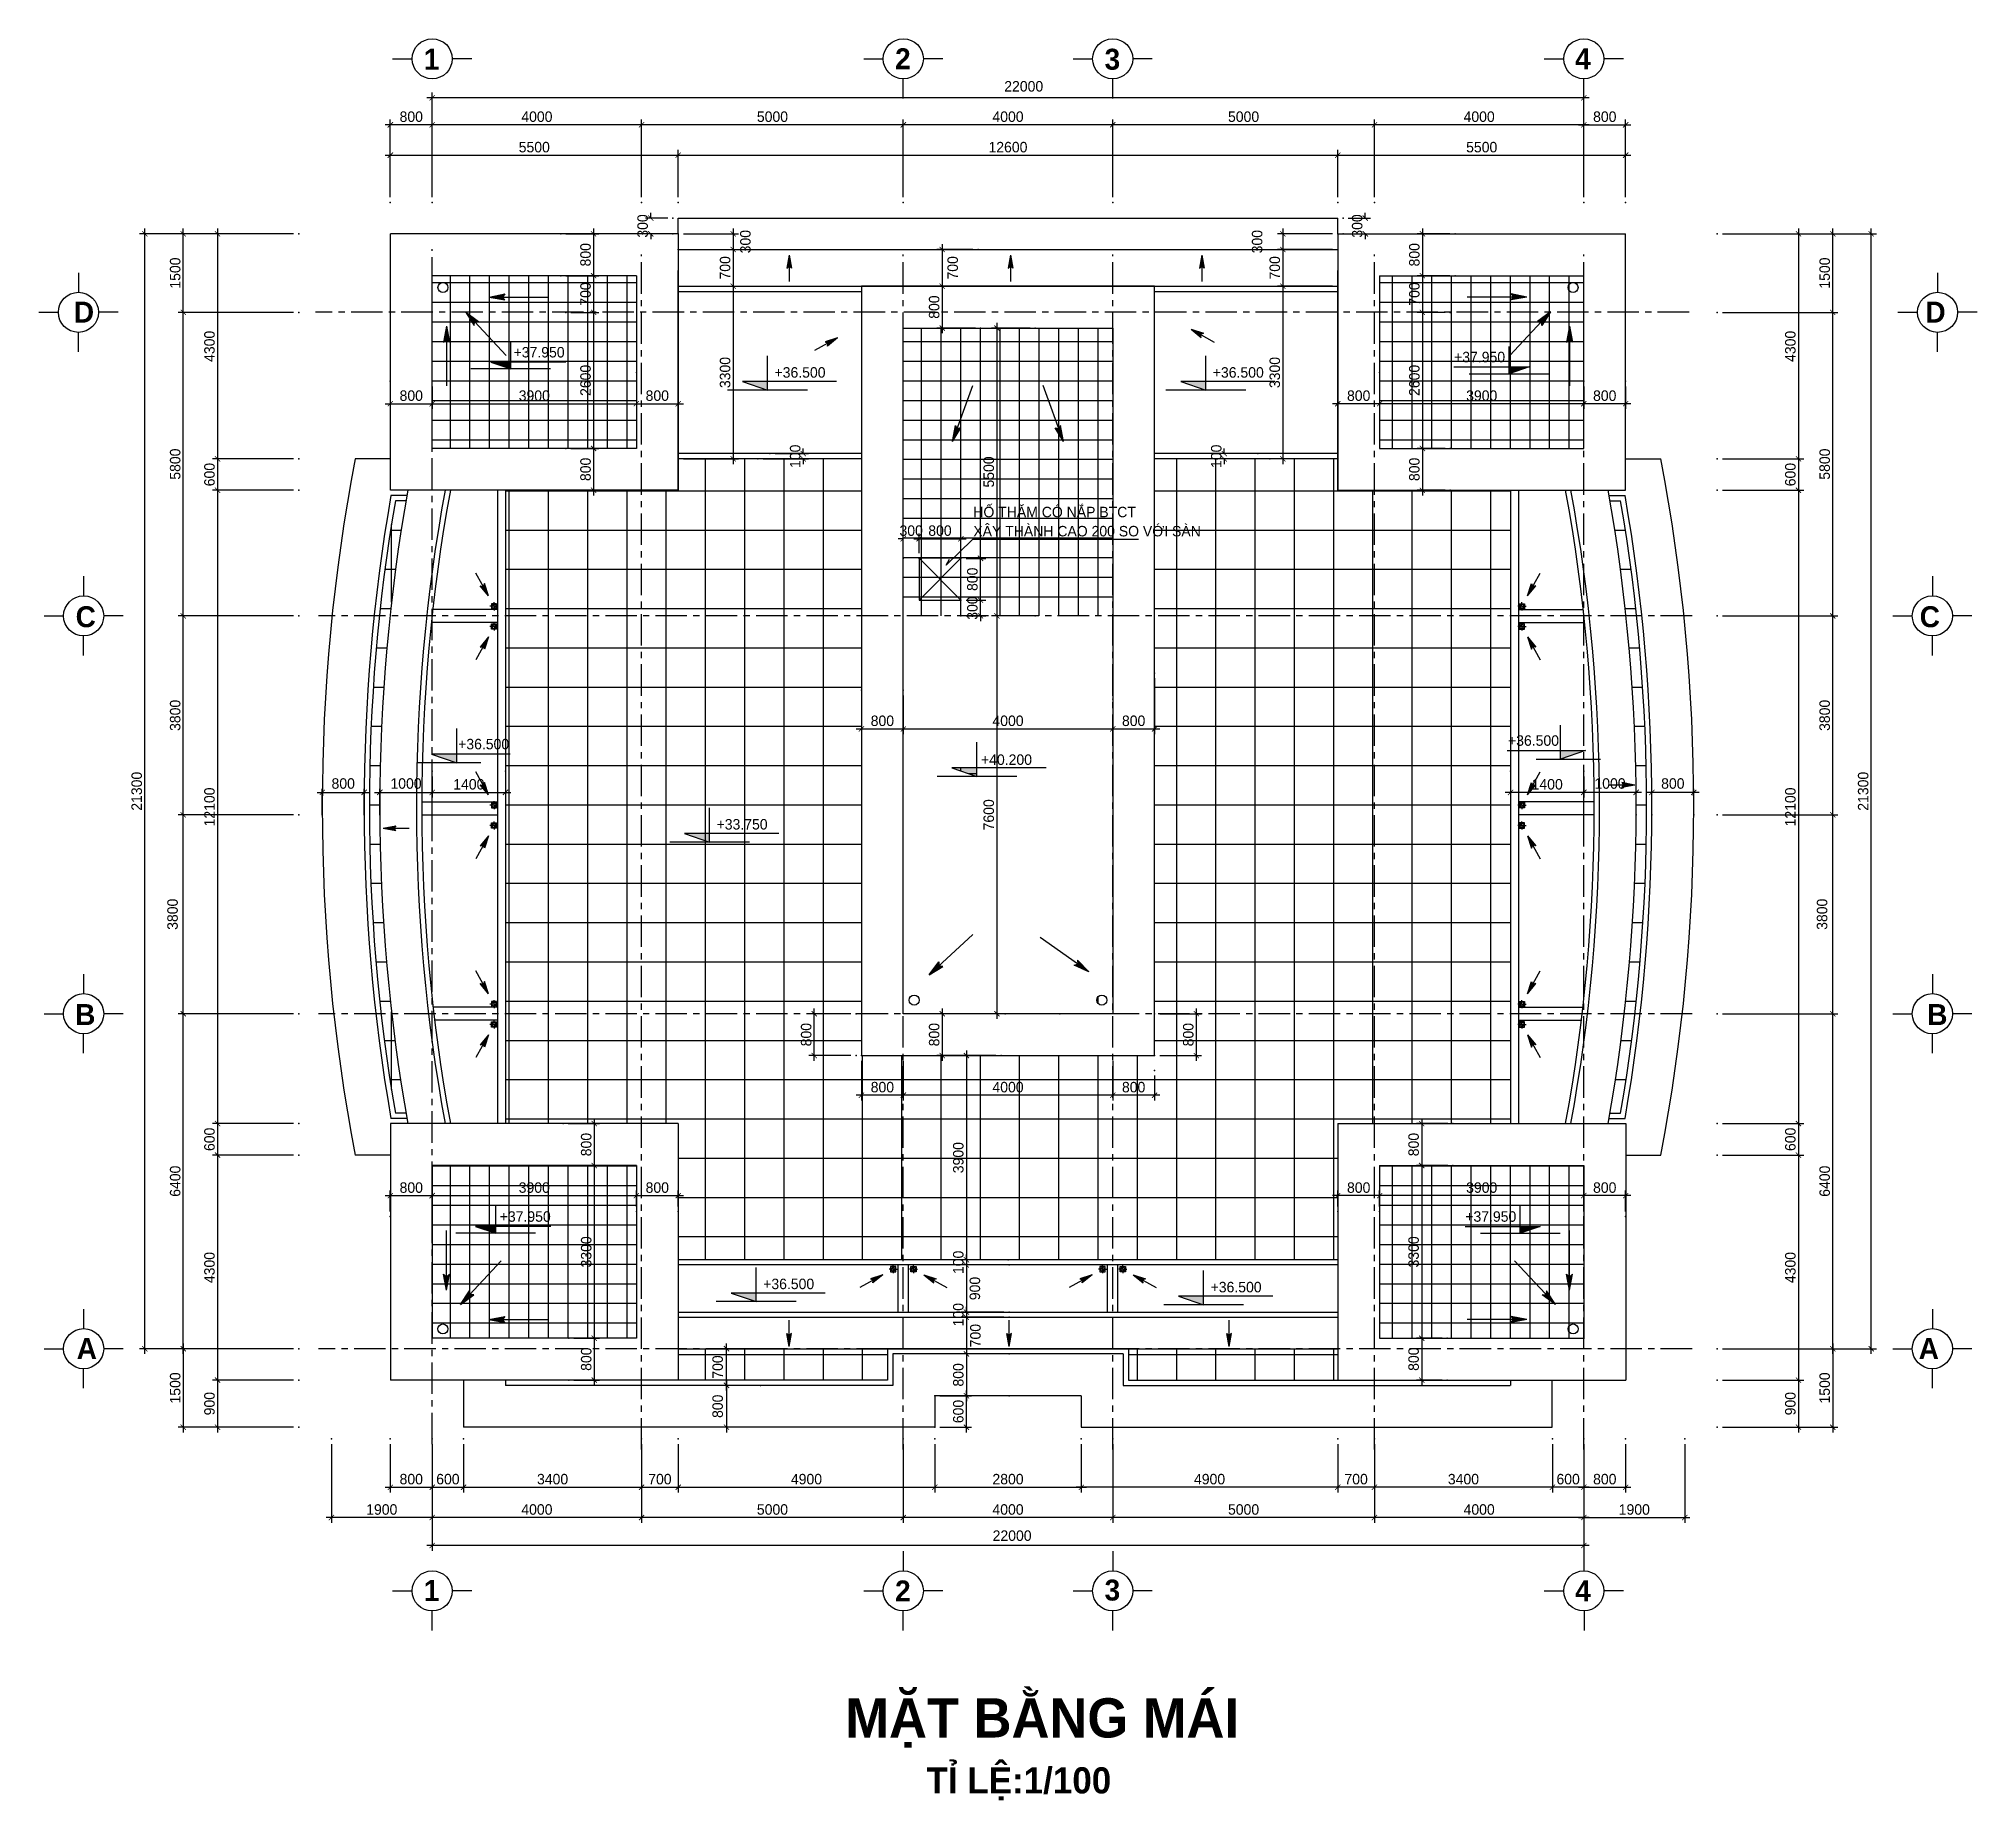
# Model space of a CAD drawing. Header units: inches. Extents: x -844707 to -690155, y -211546 to -175871.
# Drawn here: x -727186 to -690155, y -210028 to -176374 of the extents above; entities that cross this region are included whole.
import ezdxf
from ezdxf.enums import TextEntityAlignment as Align

# ---------------------------------------------------------------- set-up
doc = ezdxf.new("R2010")
doc.units = ezdxf.units.IN
doc.header["$LTSCALE"] = 48
doc.header["$MEASUREMENT"] = 0
doc.linetypes.add('CENTER', pattern=[2, 1.25, -0.25, 0.25, -0.25])
doc.layers.add('DWGSHARE.com-DefPoints-DWGSHARE.com', color=7, linetype='Continuous', plot=False)
for name, color, linetype in [('DWGSHARE.com-DIM-DWGSHARE.com', 251, 'Continuous'), ('DWGSHARE.com-HATCH-DWGSHARE.com', 8, 'Continuous'), ('DWGSHARE.com-KICHTHUOC-DWGSHARE.com', 9, 'Continuous'), ('DWGSHARE.com-kinh-DWGSHARE.com', 154, 'Continuous'), ('DWGSHARE.com-LAYER1-DWGSHARE.com', 150, 'Continuous'), ('DWGSHARE.com-NET-DWGSHARE.com', 245, 'Continuous'), ('DWGSHARE.com-NETNH-DWGSHARE.com', 154, 'Continuous'), ('DWGSHARE.com-text-DWGSHARE.com', 3, 'Continuous'), ('DWGSHARE.com-truc-DWGSHARE.com', 250, 'CENTER'), ('DWGSHARE.com-TUONG-DWGSHARE.com', 7, 'Continuous'), ('DWGSHARE.com-V-DUNG-DWGSHARE.com', 44, 'Continuous')]:
    doc.layers.add(name, color=color, linetype=linetype)
doc.styles.add('AVO-B', font='')
doc.styles.get("Standard").update_dxf_attribs({"font": ''})
doc.styles.add('style4', font='')
doc.styles.add('VNI-AVO', font='')
doc.styles.get('AVO-B').set_extended_font_data('VNI-Avo', bold=True)
doc.styles.get('Standard').set_extended_font_data('VNI-Avo')
doc.styles.get('style4').set_extended_font_data('VNI-Avo')
doc.styles.get('VNI-AVO').set_extended_font_data('VNI-Avo')
doc.dimstyles.new('100', dxfattribs={"dimscale": 0, "dimtxt": 200, "dimasz": 100, "dimexe": 65, "dimexo": 0, "dimgap": 65, "dimtad": 1, "dimdec": 0, "dimzin": 0, "dimdsep": 46, "dimtxsty": 'style4', "dimblk": 'ARCHTICK', "dimcen": 0.1, "dimdle": 100, "dimclrd": 256, "dimclre": 256, "dimclrt": 2, "dimadec": 0, "dimazin": 0, "dimtfac": 1, "dimtdec": 0, "dimtix": 1, "dimtmove": 2, "dimatfit": 3, "dimldrblk": 'ARCHTICK', "dimfxl": 1, "dimtolj": 1, "dimtzin": 0, "dimlwd": -1, "dimlwe": -1, "dimarcsym": 0})
doc.dimstyles.new('tl1-100', dxfattribs={"dimtxt": 200, "dimasz": 100, "dimexe": 100, "dimexo": 100, "dimgap": 50, "dimtad": 1, "dimdec": 0, "dimzin": 0, "dimdsep": 46, "dimtxsty": 'VNI-AVO', "dimblk": 'ARCHTICK', "dimcen": 1, "dimdle": 100, "dimclrd": 256, "dimclre": 256, "dimclrt": 2, "dimadec": 0, "dimazin": 0, "dimtfac": 1, "dimtdec": 0, "dimtix": 1, "dimtofl": 0, "dimtmove": 2, "dimatfit": 3, "dimldrblk": 'ARCHTICK', "dimfxl": 1, "dimtolj": 2, "dimtzin": 0, "dimarcsym": 0})
pattern_1 = [(90, (81301.7, 61739.7), (-750, 1e-13), []), (180, (81301.7, 61739.7), (-1e-13, -750), [])]
pattern_2 = [(90, (-754198.3, -184409.2), (-375, 6e-14), []), (180, (-754198.3, -184409.2), (-6e-14, -375), [])]

msp = doc.modelspace()

# ---------------------------------------------------------------- texts
at = {"layer": 'DWGSHARE.com-text-DWGSHARE.com', "color": 3, "style": 'AVO-B'}
for s, p in [('1', (-719831.5, -176965.1)), ('2', (-710827.3, -176956.6)), ('3', (-706825.1, -176965.1)), ('4', (-697836.9, -176956.6)), ('D', (-726515.6, -181797.1)), ('D', (-691145.1, -181797.1)), ('C', (-726481.5, -187616.5)), ('C', (-691253.8, -187616.5)), ('B', (-726490, -195217.6)), ('B', (-691110.1, -195217.6)), ('A', (-726460.6, -201597.1)), ('A', (-691272.6, -201597.1)), ('1', (-719831.5, -206220.5)), ('2', (-710827.3, -206229)), ('3', (-706825.1, -206211.9)), ('4', (-697836.9, -206229))]:
    msp.add_text(s, height=400, dxfattribs=at).set_placement(p)
at = {"layer": 'DWGSHARE.com-text-DWGSHARE.com'}
for s, p in [('+37.950', (-718115, -182463.2)), ('+37.950', (-700148.4, -182554.7)), ('+36.500', (-713130.6, -182848.8)), ('+36.500', (-704758.5, -182848.8)), ('HOÁ THAÊM COÙ NAÉP BTCT ', (-709333, -185516.3)), ('XAÂY THAØNH CAO 200 SO VÔÙI SAØN', (-709333, -185881.6)), ('+36.500', (-719174.2, -189949.5)), ('+36.500', (-699118.3, -189882.1)), ('+40.200', (-709186.3, -190247)), ('+33.750', (-714236.9, -191482.3)), ('+37.950', (-718379.7, -198975.6)), ('+37.950', (-699934.9, -198975.6)), ('+36.500', (-713347.1, -200263.4)), ('+36.500', (-704799.9, -200324))]:
    msp.add_text(s, height=200, dxfattribs=at).set_placement(p)
at = {"layer": 'DWGSHARE.com-text-DWGSHARE.com', "style": 'AVO-B'}
msp.add_text('MAËT BAÈNG MAÙI', height=750, dxfattribs=at).set_placement((-708017.7, -208829.3), align=Align.CENTER)
msp.add_text('TÆ LEÄ:1/100', height=500, dxfattribs=at).set_placement((-710228, -209897.7))

# ---------------------------------------------------------------- blocks, each defined once
blk = doc.blocks.new('_ArchTick')
at = {"color": 0, "linetype": 'ByBlock', "const_width": 0.15}
blk.add_lwpolyline([(-0.5, -0.5), (0.5, 0.5)], dxfattribs=at)
blk = doc.blocks.new('*D435')
at = {"layer": 'DWGSHARE.com-DefPoints-DWGSHARE.com', "color": 0, "transparency": 16777216}
for p in [(-725161, -180101), (-722220, -180101), (-722220, -201401)]:
    blk.add_point(p, dxfattribs=at)
at = {"layer": 'DWGSHARE.com-DIM-DWGSHARE.com', "lineweight": -2, "transparency": 16777216}
for p, q in [((-722320, -180101), (-725261, -180101)), ((-725161, -201501), (-725161, -180001)), ((-722320, -201401), (-725261, -201401))]:
    blk.add_line(p, q, dxfattribs=at)
at = {"layer": 'DWGSHARE.com-DIM-DWGSHARE.com', "lineweight": -2, "transparency": 16777216, "xscale": 100, "yscale": 100, "zscale": 100}
for p, rotation in [((-725161, -180101), 90), ((-725161, -201401), 270)]:
    blk.add_blockref('_ArchTick', p, dxfattribs=dict(at, rotation=rotation))
at = {"layer": 'DWGSHARE.com-DIM-DWGSHARE.com', "color": 2, "transparency": 16777216, "insert": (-725314, -190751), "char_height": 200, "attachment_point": 5, "rotation": 90, "style": 'VNI-AVO'}
blk.add_mtext('\\A2;21300', dxfattribs=at)
blk = doc.blocks.new('*D436')
at = {"layer": 'DWGSHARE.com-DefPoints-DWGSHARE.com', "color": 0, "transparency": 16777216}
for p in [(-724426, -195001), (-722220, -195001), (-722220, -201401)]:
    blk.add_point(p, dxfattribs=at)
at = {"layer": 'DWGSHARE.com-DIM-DWGSHARE.com', "lineweight": -2, "transparency": 16777216}
for p, q in [((-722320, -195001), (-724526, -195001)), ((-724426, -201501), (-724426, -194901)), ((-722320, -201401), (-724526, -201401))]:
    blk.add_line(p, q, dxfattribs=at)
at = {"layer": 'DWGSHARE.com-DIM-DWGSHARE.com', "lineweight": -2, "transparency": 16777216, "xscale": 100, "yscale": 100, "zscale": 100}
for p, rotation in [((-724426, -195001), 90), ((-724426, -201401), 270)]:
    blk.add_blockref('_ArchTick', p, dxfattribs=dict(at, rotation=rotation))
at = {"layer": 'DWGSHARE.com-DIM-DWGSHARE.com', "color": 2, "transparency": 16777216, "insert": (-724579, -198201), "char_height": 200, "attachment_point": 5, "rotation": 90, "style": 'VNI-AVO'}
blk.add_mtext('\\A2;6400', dxfattribs=at)
blk = doc.blocks.new('*D437')
at = {"layer": 'DWGSHARE.com-DefPoints-DWGSHARE.com', "color": 0, "transparency": 16777216}
for p in [(-719670, -203124), (-697670, -203124), (-719670, -205162)]:
    blk.add_point(p, dxfattribs=at)
at = {"layer": 'DWGSHARE.com-DIM-DWGSHARE.com', "lineweight": -2, "transparency": 16777216}
for p, q in [((-719670, -203224), (-719670, -205262)), ((-697670, -203224), (-697670, -205262)), ((-697570, -205162), (-719770, -205162))]:
    blk.add_line(p, q, dxfattribs=at)
at = {"layer": 'DWGSHARE.com-DIM-DWGSHARE.com', "lineweight": -2, "transparency": 16777216, "xscale": 100, "yscale": 100, "zscale": 100, "rotation": 180}
blk.add_blockref('_ArchTick', (-719670, -205162), dxfattribs=at)
at = {"layer": 'DWGSHARE.com-DIM-DWGSHARE.com', "lineweight": -2, "transparency": 16777216, "xscale": 100, "yscale": 100, "zscale": 100}
blk.add_blockref('_ArchTick', (-697670, -205162), dxfattribs=at)
at = {"layer": 'DWGSHARE.com-DIM-DWGSHARE.com', "color": 2, "transparency": 16777216, "insert": (-708592, -204974), "char_height": 200, "attachment_point": 5, "style": 'VNI-AVO'}
blk.add_mtext('\\A2;22000', dxfattribs=at)
blk = doc.blocks.new('*D438')
at = {"layer": 'DWGSHARE.com-DefPoints-DWGSHARE.com', "color": 0, "transparency": 16777216}
for p in [(-715670, -203124), (-710670, -203124), (-715670, -204627)]:
    blk.add_point(p, dxfattribs=at)
at = {"layer": 'DWGSHARE.com-DIM-DWGSHARE.com', "lineweight": -2, "transparency": 16777216}
for p, q in [((-715670, -203224), (-715670, -204727)), ((-710670, -203224), (-710670, -204727)), ((-710570, -204627), (-715770, -204627))]:
    blk.add_line(p, q, dxfattribs=at)
at = {"layer": 'DWGSHARE.com-DIM-DWGSHARE.com', "lineweight": -2, "transparency": 16777216, "xscale": 100, "yscale": 100, "zscale": 100, "rotation": 180}
blk.add_blockref('_ArchTick', (-715670, -204627), dxfattribs=at)
at = {"layer": 'DWGSHARE.com-DIM-DWGSHARE.com', "lineweight": -2, "transparency": 16777216, "xscale": 100, "yscale": 100, "zscale": 100}
blk.add_blockref('_ArchTick', (-710670, -204627), dxfattribs=at)
at = {"layer": 'DWGSHARE.com-DIM-DWGSHARE.com', "color": 2, "transparency": 16777216, "insert": (-713170, -204474), "char_height": 200, "attachment_point": 5, "style": 'VNI-AVO'}
blk.add_mtext('\\A2;5000', dxfattribs=at)
blk = doc.blocks.new('*D439')
at = {"layer": 'DWGSHARE.com-DefPoints-DWGSHARE.com', "color": 0, "transparency": 16777216}
for p in [(-721595, -203124), (-719670, -203124), (-721595, -204627)]:
    blk.add_point(p, dxfattribs=at)
at = {"layer": 'DWGSHARE.com-DIM-DWGSHARE.com', "lineweight": -2, "transparency": 16777216}
for p, q in [((-721595, -203224), (-721595, -204727)), ((-719670, -203224), (-719670, -204727)), ((-719570, -204627), (-721695, -204627))]:
    blk.add_line(p, q, dxfattribs=at)
at = {"layer": 'DWGSHARE.com-DIM-DWGSHARE.com', "lineweight": -2, "transparency": 16777216, "xscale": 100, "yscale": 100, "zscale": 100, "rotation": 180}
blk.add_blockref('_ArchTick', (-721595, -204627), dxfattribs=at)
at = {"layer": 'DWGSHARE.com-DIM-DWGSHARE.com', "lineweight": -2, "transparency": 16777216, "xscale": 100, "yscale": 100, "zscale": 100}
blk.add_blockref('_ArchTick', (-719670, -204627), dxfattribs=at)
at = {"layer": 'DWGSHARE.com-DIM-DWGSHARE.com', "color": 2, "transparency": 16777216, "insert": (-720633, -204474), "char_height": 200, "attachment_point": 5, "style": 'VNI-AVO'}
blk.add_mtext('\\A2;1900', dxfattribs=at)
blk = doc.blocks.new('*D440')
at = {"layer": 'DWGSHARE.com-DefPoints-DWGSHARE.com', "color": 0, "transparency": 16777216}
for p in [(-722220, -201401), (-724426, -202901), (-722220, -202901)]:
    blk.add_point(p, dxfattribs=at)
at = {"layer": 'DWGSHARE.com-DIM-DWGSHARE.com', "lineweight": -2, "transparency": 16777216}
for p, q in [((-722320, -201401), (-724526, -201401)), ((-724426, -201301), (-724426, -203001)), ((-722320, -202901), (-724526, -202901))]:
    blk.add_line(p, q, dxfattribs=at)
at = {"layer": 'DWGSHARE.com-DIM-DWGSHARE.com', "lineweight": -2, "transparency": 16777216, "xscale": 100, "yscale": 100, "zscale": 100}
for p, rotation in [((-724426, -201401), 90), ((-724426, -202901), 270)]:
    blk.add_blockref('_ArchTick', p, dxfattribs=dict(at, rotation=rotation))
at = {"layer": 'DWGSHARE.com-DIM-DWGSHARE.com', "color": 2, "transparency": 16777216, "insert": (-724579, -202151), "char_height": 200, "attachment_point": 5, "rotation": 90, "style": 'VNI-AVO'}
blk.add_mtext('\\A2;1500', dxfattribs=at)
blk = doc.blocks.new('*D441')
at = {"layer": 'DWGSHARE.com-DefPoints-DWGSHARE.com', "color": 0, "transparency": 16777216}
for p in [(-719670, -203124), (-715670, -203124), (-719670, -204627)]:
    blk.add_point(p, dxfattribs=at)
at = {"layer": 'DWGSHARE.com-DIM-DWGSHARE.com', "lineweight": -2, "transparency": 16777216}
for p, q in [((-719670, -203224), (-719670, -204727)), ((-715670, -203224), (-715670, -204727)), ((-715570, -204627), (-719770, -204627))]:
    blk.add_line(p, q, dxfattribs=at)
at = {"layer": 'DWGSHARE.com-DIM-DWGSHARE.com', "lineweight": -2, "transparency": 16777216, "xscale": 100, "yscale": 100, "zscale": 100, "rotation": 180}
blk.add_blockref('_ArchTick', (-719670, -204627), dxfattribs=at)
at = {"layer": 'DWGSHARE.com-DIM-DWGSHARE.com', "lineweight": -2, "transparency": 16777216, "xscale": 100, "yscale": 100, "zscale": 100}
blk.add_blockref('_ArchTick', (-715670, -204627), dxfattribs=at)
at = {"layer": 'DWGSHARE.com-DIM-DWGSHARE.com', "color": 2, "transparency": 16777216, "insert": (-717670, -204474), "char_height": 200, "attachment_point": 5, "style": 'VNI-AVO'}
blk.add_mtext('\\A2;4000', dxfattribs=at)
blk = doc.blocks.new('*D442')
at = {"layer": 'DWGSHARE.com-DefPoints-DWGSHARE.com', "color": 0, "transparency": 16777216}
for p in [(-697670, -203124), (-695742, -203124), (-695742, -204627)]:
    blk.add_point(p, dxfattribs=at)
at = {"layer": 'DWGSHARE.com-DIM-DWGSHARE.com', "lineweight": -2, "transparency": 16777216}
for p, q in [((-697670, -203224), (-697670, -204727)), ((-695742, -203224), (-695742, -204727)), ((-697770, -204627), (-695642, -204627))]:
    blk.add_line(p, q, dxfattribs=at)
at = {"layer": 'DWGSHARE.com-DIM-DWGSHARE.com', "lineweight": -2, "transparency": 16777216, "xscale": 100, "yscale": 100, "zscale": 100, "rotation": 180}
blk.add_blockref('_ArchTick', (-697670, -204627), dxfattribs=at)
at = {"layer": 'DWGSHARE.com-DIM-DWGSHARE.com', "lineweight": -2, "transparency": 16777216, "xscale": 100, "yscale": 100, "zscale": 100}
blk.add_blockref('_ArchTick', (-695742, -204627), dxfattribs=at)
at = {"layer": 'DWGSHARE.com-DIM-DWGSHARE.com', "color": 2, "transparency": 16777216, "insert": (-696706, -204474), "char_height": 200, "attachment_point": 5, "style": 'VNI-AVO'}
blk.add_mtext('\\A2;1900', dxfattribs=at)
blk = doc.blocks.new('*D443')
at = {"layer": 'DWGSHARE.com-DefPoints-DWGSHARE.com', "color": 0, "transparency": 16777216}
for p in [(-706670, -203124), (-701670, -203124), (-706670, -204627)]:
    blk.add_point(p, dxfattribs=at)
at = {"layer": 'DWGSHARE.com-DIM-DWGSHARE.com', "lineweight": -2, "transparency": 16777216}
for p, q in [((-706670, -203224), (-706670, -204727)), ((-701670, -203224), (-701670, -204727)), ((-701570, -204627), (-706770, -204627))]:
    blk.add_line(p, q, dxfattribs=at)
at = {"layer": 'DWGSHARE.com-DIM-DWGSHARE.com', "lineweight": -2, "transparency": 16777216, "xscale": 100, "yscale": 100, "zscale": 100, "rotation": 180}
blk.add_blockref('_ArchTick', (-706670, -204627), dxfattribs=at)
at = {"layer": 'DWGSHARE.com-DIM-DWGSHARE.com', "lineweight": -2, "transparency": 16777216, "xscale": 100, "yscale": 100, "zscale": 100}
blk.add_blockref('_ArchTick', (-701670, -204627), dxfattribs=at)
at = {"layer": 'DWGSHARE.com-DIM-DWGSHARE.com', "color": 2, "transparency": 16777216, "insert": (-704170, -204474), "char_height": 200, "attachment_point": 5, "style": 'VNI-AVO'}
blk.add_mtext('\\A2;5000', dxfattribs=at)
blk = doc.blocks.new('*D444')
at = {"layer": 'DWGSHARE.com-DefPoints-DWGSHARE.com', "color": 0, "transparency": 16777216}
for p in [(-710670, -203124), (-706670, -203124), (-710670, -204627)]:
    blk.add_point(p, dxfattribs=at)
at = {"layer": 'DWGSHARE.com-DIM-DWGSHARE.com', "lineweight": -2, "transparency": 16777216}
for p, q in [((-710670, -203224), (-710670, -204727)), ((-706670, -203224), (-706670, -204727)), ((-706570, -204627), (-710770, -204627))]:
    blk.add_line(p, q, dxfattribs=at)
at = {"layer": 'DWGSHARE.com-DIM-DWGSHARE.com', "lineweight": -2, "transparency": 16777216, "xscale": 100, "yscale": 100, "zscale": 100, "rotation": 180}
blk.add_blockref('_ArchTick', (-710670, -204627), dxfattribs=at)
at = {"layer": 'DWGSHARE.com-DIM-DWGSHARE.com', "lineweight": -2, "transparency": 16777216, "xscale": 100, "yscale": 100, "zscale": 100}
blk.add_blockref('_ArchTick', (-706670, -204627), dxfattribs=at)
at = {"layer": 'DWGSHARE.com-DIM-DWGSHARE.com', "color": 2, "transparency": 16777216, "insert": (-708670, -204474), "char_height": 200, "attachment_point": 5, "style": 'VNI-AVO'}
blk.add_mtext('\\A2;4000', dxfattribs=at)
blk = doc.blocks.new('*D445')
at = {"layer": 'DWGSHARE.com-DefPoints-DWGSHARE.com', "color": 0, "transparency": 16777216}
for p in [(-701670, -203124), (-697670, -203124), (-701670, -204627)]:
    blk.add_point(p, dxfattribs=at)
at = {"layer": 'DWGSHARE.com-DIM-DWGSHARE.com', "lineweight": -2, "transparency": 16777216}
for p, q in [((-701670, -203224), (-701670, -204727)), ((-697670, -203224), (-697670, -204727)), ((-697570, -204627), (-701770, -204627))]:
    blk.add_line(p, q, dxfattribs=at)
at = {"layer": 'DWGSHARE.com-DIM-DWGSHARE.com', "lineweight": -2, "transparency": 16777216, "xscale": 100, "yscale": 100, "zscale": 100, "rotation": 180}
blk.add_blockref('_ArchTick', (-701670, -204627), dxfattribs=at)
at = {"layer": 'DWGSHARE.com-DIM-DWGSHARE.com', "lineweight": -2, "transparency": 16777216, "xscale": 100, "yscale": 100, "zscale": 100}
blk.add_blockref('_ArchTick', (-697670, -204627), dxfattribs=at)
at = {"layer": 'DWGSHARE.com-DIM-DWGSHARE.com', "color": 2, "transparency": 16777216, "insert": (-699670, -204474), "char_height": 200, "attachment_point": 5, "style": 'VNI-AVO'}
blk.add_mtext('\\A2;4000', dxfattribs=at)
blk = doc.blocks.new('*D446')
at = {"layer": 'DWGSHARE.com-DefPoints-DWGSHARE.com', "color": 0, "transparency": 16777216}
for p in [(-719670, -177502), (-719670, -179500), (-697670, -179500)]:
    blk.add_point(p, dxfattribs=at)
at = {"layer": 'DWGSHARE.com-DIM-DWGSHARE.com', "lineweight": -2, "transparency": 16777216}
for p, q in [((-697570, -177502), (-719770, -177502)), ((-719670, -179400), (-719670, -177402)), ((-697670, -179400), (-697670, -177402))]:
    blk.add_line(p, q, dxfattribs=at)
at = {"layer": 'DWGSHARE.com-DIM-DWGSHARE.com', "lineweight": -2, "transparency": 16777216, "xscale": 100, "yscale": 100, "zscale": 100, "rotation": 180}
blk.add_blockref('_ArchTick', (-719670, -177502), dxfattribs=at)
at = {"layer": 'DWGSHARE.com-DIM-DWGSHARE.com', "lineweight": -2, "transparency": 16777216, "xscale": 100, "yscale": 100, "zscale": 100}
blk.add_blockref('_ArchTick', (-697670, -177502), dxfattribs=at)
at = {"layer": 'DWGSHARE.com-DIM-DWGSHARE.com', "color": 2, "transparency": 16777216, "insert": (-708370, -177284), "char_height": 200, "attachment_point": 5, "style": 'VNI-AVO'}
blk.add_mtext('\\A2;22000', dxfattribs=at)
blk = doc.blocks.new('*D447')
at = {"layer": 'DWGSHARE.com-DefPoints-DWGSHARE.com', "color": 0, "transparency": 16777216}
for p in [(-715670, -178018), (-715670, -179500), (-710670, -179500)]:
    blk.add_point(p, dxfattribs=at)
at = {"layer": 'DWGSHARE.com-DIM-DWGSHARE.com', "lineweight": -2, "transparency": 16777216}
for p, q in [((-710570, -178018), (-715770, -178018)), ((-715670, -179400), (-715670, -177918)), ((-710670, -179400), (-710670, -177918))]:
    blk.add_line(p, q, dxfattribs=at)
at = {"layer": 'DWGSHARE.com-DIM-DWGSHARE.com', "lineweight": -2, "transparency": 16777216, "xscale": 100, "yscale": 100, "zscale": 100, "rotation": 180}
blk.add_blockref('_ArchTick', (-715670, -178018), dxfattribs=at)
at = {"layer": 'DWGSHARE.com-DIM-DWGSHARE.com', "lineweight": -2, "transparency": 16777216, "xscale": 100, "yscale": 100, "zscale": 100}
blk.add_blockref('_ArchTick', (-710670, -178018), dxfattribs=at)
at = {"layer": 'DWGSHARE.com-DIM-DWGSHARE.com', "color": 2, "transparency": 16777216, "insert": (-713170, -177864), "char_height": 200, "attachment_point": 5, "style": 'VNI-AVO'}
blk.add_mtext('\\A2;5000', dxfattribs=at)
blk = doc.blocks.new('*D448')
at = {"layer": 'DWGSHARE.com-DefPoints-DWGSHARE.com', "color": 0, "transparency": 16777216}
for p in [(-724426, -187401), (-722220, -187401), (-722220, -191201)]:
    blk.add_point(p, dxfattribs=at)
at = {"layer": 'DWGSHARE.com-DIM-DWGSHARE.com', "lineweight": -2, "transparency": 16777216}
for p, q in [((-724426, -191301), (-724426, -187301)), ((-722320, -187401), (-724526, -187401)), ((-722320, -191201), (-724526, -191201))]:
    blk.add_line(p, q, dxfattribs=at)
at = {"layer": 'DWGSHARE.com-DIM-DWGSHARE.com', "lineweight": -2, "transparency": 16777216, "xscale": 100, "yscale": 100, "zscale": 100}
for p, rotation in [((-724426, -187401), 90), ((-724426, -191201), 270)]:
    blk.add_blockref('_ArchTick', p, dxfattribs=dict(at, rotation=rotation))
at = {"layer": 'DWGSHARE.com-DIM-DWGSHARE.com', "color": 2, "transparency": 16777216, "insert": (-724579, -189301), "char_height": 200, "attachment_point": 5, "rotation": 90, "style": 'VNI-AVO'}
blk.add_mtext('\\A2;3800', dxfattribs=at)
blk = doc.blocks.new('*D449')
at = {"layer": 'DWGSHARE.com-DefPoints-DWGSHARE.com', "color": 0, "transparency": 16777216}
for p in [(-724426, -191201), (-722220, -191201), (-722220, -195001)]:
    blk.add_point(p, dxfattribs=at)
at = {"layer": 'DWGSHARE.com-DIM-DWGSHARE.com', "lineweight": -2, "transparency": 16777216}
for p, q in [((-722320, -191201), (-724526, -191201)), ((-724426, -195101), (-724426, -191101)), ((-722320, -195001), (-724526, -195001))]:
    blk.add_line(p, q, dxfattribs=at)
at = {"layer": 'DWGSHARE.com-DIM-DWGSHARE.com', "lineweight": -2, "transparency": 16777216, "xscale": 100, "yscale": 100, "zscale": 100}
for p, rotation in [((-724426, -191201), 90), ((-724426, -195001), 270)]:
    blk.add_blockref('_ArchTick', p, dxfattribs=dict(at, rotation=rotation))
at = {"layer": 'DWGSHARE.com-DIM-DWGSHARE.com', "color": 2, "transparency": 16777216, "insert": (-724629, -193101), "char_height": 200, "attachment_point": 5, "rotation": 90, "style": 'VNI-AVO'}
blk.add_mtext('\\A2;3800', dxfattribs=at)
blk = doc.blocks.new('*D450')
at = {"layer": 'DWGSHARE.com-DefPoints-DWGSHARE.com', "color": 0, "transparency": 16777216}
for p in [(-724426, -181601), (-722220, -181601), (-722220, -187401)]:
    blk.add_point(p, dxfattribs=at)
at = {"layer": 'DWGSHARE.com-DIM-DWGSHARE.com', "lineweight": -2, "transparency": 16777216}
for p, q in [((-722320, -181601), (-724526, -181601)), ((-724426, -187501), (-724426, -181501)), ((-722320, -187401), (-724526, -187401))]:
    blk.add_line(p, q, dxfattribs=at)
at = {"layer": 'DWGSHARE.com-DIM-DWGSHARE.com', "lineweight": -2, "transparency": 16777216, "xscale": 100, "yscale": 100, "zscale": 100}
for p, rotation in [((-724426, -181601), 90), ((-724426, -187401), 270)]:
    blk.add_blockref('_ArchTick', p, dxfattribs=dict(at, rotation=rotation))
at = {"layer": 'DWGSHARE.com-DIM-DWGSHARE.com', "color": 2, "transparency": 16777216, "insert": (-724579, -184501), "char_height": 200, "attachment_point": 5, "rotation": 90, "style": 'VNI-AVO'}
blk.add_mtext('\\A2;5800', dxfattribs=at)
blk = doc.blocks.new('*D451')
at = {"layer": 'DWGSHARE.com-DefPoints-DWGSHARE.com', "color": 0, "transparency": 16777216}
for p in [(-724426, -180101), (-722220, -180101), (-722220, -181601)]:
    blk.add_point(p, dxfattribs=at)
at = {"layer": 'DWGSHARE.com-DIM-DWGSHARE.com', "lineweight": -2, "transparency": 16777216}
for p, q in [((-722320, -180101), (-724526, -180101)), ((-724426, -181701), (-724426, -180001)), ((-722320, -181601), (-724526, -181601))]:
    blk.add_line(p, q, dxfattribs=at)
at = {"layer": 'DWGSHARE.com-DIM-DWGSHARE.com', "lineweight": -2, "transparency": 16777216, "xscale": 100, "yscale": 100, "zscale": 100}
for p, rotation in [((-724426, -180101), 90), ((-724426, -181601), 270)]:
    blk.add_blockref('_ArchTick', p, dxfattribs=dict(at, rotation=rotation))
at = {"layer": 'DWGSHARE.com-DIM-DWGSHARE.com', "color": 2, "transparency": 16777216, "insert": (-724579, -180851), "char_height": 200, "attachment_point": 5, "rotation": 90, "style": 'VNI-AVO'}
blk.add_mtext('\\A2;1500', dxfattribs=at)
blk = doc.blocks.new('*D452')
at = {"layer": 'DWGSHARE.com-DefPoints-DWGSHARE.com', "color": 0, "transparency": 16777216}
for p in [(-719670, -178018), (-719670, -179500), (-715670, -179500)]:
    blk.add_point(p, dxfattribs=at)
at = {"layer": 'DWGSHARE.com-DIM-DWGSHARE.com', "lineweight": -2, "transparency": 16777216}
for p, q in [((-715570, -178018), (-719770, -178018)), ((-719670, -179400), (-719670, -177918)), ((-715670, -179400), (-715670, -177918))]:
    blk.add_line(p, q, dxfattribs=at)
at = {"layer": 'DWGSHARE.com-DIM-DWGSHARE.com', "lineweight": -2, "transparency": 16777216, "xscale": 100, "yscale": 100, "zscale": 100, "rotation": 180}
blk.add_blockref('_ArchTick', (-719670, -178018), dxfattribs=at)
at = {"layer": 'DWGSHARE.com-DIM-DWGSHARE.com', "lineweight": -2, "transparency": 16777216, "xscale": 100, "yscale": 100, "zscale": 100}
blk.add_blockref('_ArchTick', (-715670, -178018), dxfattribs=at)
at = {"layer": 'DWGSHARE.com-DIM-DWGSHARE.com', "color": 2, "transparency": 16777216, "insert": (-717670, -177864), "char_height": 200, "attachment_point": 5, "style": 'VNI-AVO'}
blk.add_mtext('\\A2;4000', dxfattribs=at)
blk = doc.blocks.new('*D453')
at = {"layer": 'DWGSHARE.com-DefPoints-DWGSHARE.com', "color": 0, "transparency": 16777216}
for p in [(-706670, -178018), (-706670, -179500), (-701670, -179500)]:
    blk.add_point(p, dxfattribs=at)
at = {"layer": 'DWGSHARE.com-DIM-DWGSHARE.com', "lineweight": -2, "transparency": 16777216}
for p, q in [((-701570, -178018), (-706770, -178018)), ((-706670, -179400), (-706670, -177918)), ((-701670, -179400), (-701670, -177918))]:
    blk.add_line(p, q, dxfattribs=at)
at = {"layer": 'DWGSHARE.com-DIM-DWGSHARE.com', "lineweight": -2, "transparency": 16777216, "xscale": 100, "yscale": 100, "zscale": 100, "rotation": 180}
blk.add_blockref('_ArchTick', (-706670, -178018), dxfattribs=at)
at = {"layer": 'DWGSHARE.com-DIM-DWGSHARE.com', "lineweight": -2, "transparency": 16777216, "xscale": 100, "yscale": 100, "zscale": 100}
blk.add_blockref('_ArchTick', (-701670, -178018), dxfattribs=at)
at = {"layer": 'DWGSHARE.com-DIM-DWGSHARE.com', "color": 2, "transparency": 16777216, "insert": (-704170, -177864), "char_height": 200, "attachment_point": 5, "style": 'VNI-AVO'}
blk.add_mtext('\\A2;5000', dxfattribs=at)
blk = doc.blocks.new('*D454')
at = {"layer": 'DWGSHARE.com-DefPoints-DWGSHARE.com', "color": 0, "transparency": 16777216}
for p in [(-710670, -178018), (-710670, -179500), (-706670, -179500)]:
    blk.add_point(p, dxfattribs=at)
at = {"layer": 'DWGSHARE.com-DIM-DWGSHARE.com', "lineweight": -2, "transparency": 16777216}
for p, q in [((-706570, -178018), (-710770, -178018)), ((-710670, -179400), (-710670, -177918)), ((-706670, -179400), (-706670, -177918))]:
    blk.add_line(p, q, dxfattribs=at)
at = {"layer": 'DWGSHARE.com-DIM-DWGSHARE.com', "lineweight": -2, "transparency": 16777216, "xscale": 100, "yscale": 100, "zscale": 100, "rotation": 180}
blk.add_blockref('_ArchTick', (-710670, -178018), dxfattribs=at)
at = {"layer": 'DWGSHARE.com-DIM-DWGSHARE.com', "lineweight": -2, "transparency": 16777216, "xscale": 100, "yscale": 100, "zscale": 100}
blk.add_blockref('_ArchTick', (-706670, -178018), dxfattribs=at)
at = {"layer": 'DWGSHARE.com-DIM-DWGSHARE.com', "color": 2, "transparency": 16777216, "insert": (-708670, -177864), "char_height": 200, "attachment_point": 5, "style": 'VNI-AVO'}
blk.add_mtext('\\A2;4000', dxfattribs=at)
blk = doc.blocks.new('*D455')
at = {"layer": 'DWGSHARE.com-DefPoints-DWGSHARE.com', "color": 0, "transparency": 16777216}
for p in [(-701670, -178018), (-701670, -179500), (-697670, -179500)]:
    blk.add_point(p, dxfattribs=at)
at = {"layer": 'DWGSHARE.com-DIM-DWGSHARE.com', "lineweight": -2, "transparency": 16777216}
for p, q in [((-697570, -178018), (-701770, -178018)), ((-701670, -179400), (-701670, -177918)), ((-697670, -179400), (-697670, -177918))]:
    blk.add_line(p, q, dxfattribs=at)
at = {"layer": 'DWGSHARE.com-DIM-DWGSHARE.com', "lineweight": -2, "transparency": 16777216, "xscale": 100, "yscale": 100, "zscale": 100, "rotation": 180}
blk.add_blockref('_ArchTick', (-701670, -178018), dxfattribs=at)
at = {"layer": 'DWGSHARE.com-DIM-DWGSHARE.com', "lineweight": -2, "transparency": 16777216, "xscale": 100, "yscale": 100, "zscale": 100}
blk.add_blockref('_ArchTick', (-697670, -178018), dxfattribs=at)
at = {"layer": 'DWGSHARE.com-DIM-DWGSHARE.com', "color": 2, "transparency": 16777216, "insert": (-699670, -177864), "char_height": 200, "attachment_point": 5, "style": 'VNI-AVO'}
blk.add_mtext('\\A2;4000', dxfattribs=at)
blk = doc.blocks.new('Muiten')
at = {"layer": 'DWGSHARE.com-KICHTHUOC-DWGSHARE.com'}
blk.add_hatch(color=2, dxfattribs=at).paths.add_polyline_path([(-257, 0), (-305, -54), (0, 0), (-304, 59)])
at = {"layer": 'DWGSHARE.com-KICHTHUOC-DWGSHARE.com', "linetype": 'Continuous'}
blk.add_line((0, 0), (-1140, 0), dxfattribs=at)
at = {"layer": 'DWGSHARE.com-KICHTHUOC-DWGSHARE.com', "color": 2}
for p, q in [((0, 0), (-305, -54)), ((-304, 59), (-257, 0)), ((0, 0), (-304, 59)), ((0, 0), (-257, 0)), ((-305, -54), (-257, 0))]:
    blk.add_line(p, q, dxfattribs=at)
blk = doc.blocks.new('*D463')
at = {"layer": 'DWGSHARE.com-DefPoints-DWGSHARE.com', "color": 0, "transparency": 16777216}
for p in [(-714970, -180101), (-714970, -180401), (-713921, -180401)]:
    blk.add_point(p, dxfattribs=at)
at = {"layer": 'DWGSHARE.com-DIM-DWGSHARE.com', "lineweight": -2, "transparency": 16777216}
for p, q in [((-714870, -180101), (-713821, -180101)), ((-713921, -180001), (-713921, -180501)), ((-714870, -180401), (-713821, -180401))]:
    blk.add_line(p, q, dxfattribs=at)
at = {"layer": 'DWGSHARE.com-DIM-DWGSHARE.com', "lineweight": -2, "transparency": 16777216, "xscale": 100, "yscale": 100, "zscale": 100}
for p, rotation in [((-713921, -180101), 90), ((-713921, -180401), 270)]:
    blk.add_blockref('_ArchTick', p, dxfattribs=dict(at, rotation=rotation))
at = {"layer": 'DWGSHARE.com-DIM-DWGSHARE.com', "color": 2, "transparency": 16777216, "insert": (-713686, -180251), "char_height": 200, "attachment_point": 5, "rotation": 90, "style": 'VNI-AVO'}
blk.add_mtext('\\A2;300', dxfattribs=at)
blk = doc.blocks.new('*D464')
at = {"layer": 'DWGSHARE.com-DefPoints-DWGSHARE.com', "color": 0, "transparency": 16777216}
for p in [(-714970, -180401), (-714970, -181101), (-713921, -181101)]:
    blk.add_point(p, dxfattribs=at)
at = {"layer": 'DWGSHARE.com-DIM-DWGSHARE.com', "lineweight": -2, "transparency": 16777216}
for p, q in [((-713921, -180301), (-713921, -181201)), ((-714870, -180401), (-713821, -180401)), ((-714870, -181101), (-713821, -181101))]:
    blk.add_line(p, q, dxfattribs=at)
at = {"layer": 'DWGSHARE.com-DIM-DWGSHARE.com', "lineweight": -2, "transparency": 16777216, "xscale": 100, "yscale": 100, "zscale": 100}
for p, rotation in [((-713921, -180401), 90), ((-713921, -181101), 270)]:
    blk.add_blockref('_ArchTick', p, dxfattribs=dict(at, rotation=rotation))
at = {"layer": 'DWGSHARE.com-DIM-DWGSHARE.com', "color": 2, "transparency": 16777216, "insert": (-714074, -180751), "char_height": 200, "attachment_point": 5, "rotation": 90, "style": 'VNI-AVO'}
blk.add_mtext('\\A2;700', dxfattribs=at)
blk = doc.blocks.new('*D465')
at = {"layer": 'DWGSHARE.com-DefPoints-DWGSHARE.com', "color": 0, "transparency": 16777216}
for p in [(-714970, -181101), (-714970, -184401), (-713921, -184401)]:
    blk.add_point(p, dxfattribs=at)
at = {"layer": 'DWGSHARE.com-DIM-DWGSHARE.com', "lineweight": -2, "transparency": 16777216}
for p, q in [((-713921, -181001), (-713921, -184501)), ((-714870, -181101), (-713821, -181101)), ((-714870, -184401), (-713821, -184401))]:
    blk.add_line(p, q, dxfattribs=at)
at = {"layer": 'DWGSHARE.com-DIM-DWGSHARE.com', "lineweight": -2, "transparency": 16777216, "xscale": 100, "yscale": 100, "zscale": 100}
for p, rotation in [((-713921, -181101), 90), ((-713921, -184401), 270)]:
    blk.add_blockref('_ArchTick', p, dxfattribs=dict(at, rotation=rotation))
at = {"layer": 'DWGSHARE.com-DIM-DWGSHARE.com', "color": 2, "transparency": 16777216, "insert": (-714074, -182751), "char_height": 200, "attachment_point": 5, "rotation": 90, "style": 'VNI-AVO'}
blk.add_mtext('\\A2;3300', dxfattribs=at)
blk = doc.blocks.new('*D466')
at = {"layer": 'DWGSHARE.com-DefPoints-DWGSHARE.com', "color": 0, "transparency": 16777216}
for p in [(-720470, -182919), (-719670, -182919), (-719670, -183347)]:
    blk.add_point(p, dxfattribs=at)
at = {"layer": 'DWGSHARE.com-DIM-DWGSHARE.com', "lineweight": -2, "transparency": 16777216}
for p, q in [((-720470, -183019), (-720470, -183447)), ((-719670, -183019), (-719670, -183447)), ((-720570, -183347), (-719570, -183347))]:
    blk.add_line(p, q, dxfattribs=at)
at = {"layer": 'DWGSHARE.com-DIM-DWGSHARE.com', "lineweight": -2, "transparency": 16777216, "xscale": 100, "yscale": 100, "zscale": 100, "rotation": 180}
blk.add_blockref('_ArchTick', (-720470, -183347), dxfattribs=at)
at = {"layer": 'DWGSHARE.com-DIM-DWGSHARE.com', "lineweight": -2, "transparency": 16777216, "xscale": 100, "yscale": 100, "zscale": 100}
blk.add_blockref('_ArchTick', (-719670, -183347), dxfattribs=at)
at = {"layer": 'DWGSHARE.com-DIM-DWGSHARE.com', "color": 2, "transparency": 16777216, "insert": (-720070, -183194), "char_height": 200, "attachment_point": 5, "style": 'VNI-AVO'}
blk.add_mtext('\\A2;800', dxfattribs=at)
blk = doc.blocks.new('*D467')
at = {"layer": 'DWGSHARE.com-DefPoints-DWGSHARE.com', "color": 0, "transparency": 16777216}
for p in [(-719670, -182919), (-715770, -182752), (-715770, -183347)]:
    blk.add_point(p, dxfattribs=at)
at = {"layer": 'DWGSHARE.com-DIM-DWGSHARE.com', "lineweight": -2, "transparency": 16777216}
for p, q in [((-715770, -182852), (-715770, -183447)), ((-719670, -183019), (-719670, -183447)), ((-719770, -183347), (-715670, -183347))]:
    blk.add_line(p, q, dxfattribs=at)
at = {"layer": 'DWGSHARE.com-DIM-DWGSHARE.com', "lineweight": -2, "transparency": 16777216, "xscale": 100, "yscale": 100, "zscale": 100, "rotation": 180}
blk.add_blockref('_ArchTick', (-719670, -183347), dxfattribs=at)
at = {"layer": 'DWGSHARE.com-DIM-DWGSHARE.com', "lineweight": -2, "transparency": 16777216, "xscale": 100, "yscale": 100, "zscale": 100}
blk.add_blockref('_ArchTick', (-715770, -183347), dxfattribs=at)
at = {"layer": 'DWGSHARE.com-DIM-DWGSHARE.com', "color": 2, "transparency": 16777216, "insert": (-717720, -183194), "char_height": 200, "attachment_point": 5, "style": 'VNI-AVO'}
blk.add_mtext('\\A2;3900', dxfattribs=at)
blk = doc.blocks.new('*D468')
at = {"layer": 'DWGSHARE.com-DefPoints-DWGSHARE.com', "color": 0, "transparency": 16777216}
for p in [(-715770, -182752), (-714970, -182752), (-714970, -183347)]:
    blk.add_point(p, dxfattribs=at)
at = {"layer": 'DWGSHARE.com-DIM-DWGSHARE.com', "lineweight": -2, "transparency": 16777216}
for p, q in [((-715770, -182852), (-715770, -183447)), ((-714970, -182852), (-714970, -183447)), ((-715870, -183347), (-714870, -183347))]:
    blk.add_line(p, q, dxfattribs=at)
at = {"layer": 'DWGSHARE.com-DIM-DWGSHARE.com', "lineweight": -2, "transparency": 16777216, "xscale": 100, "yscale": 100, "zscale": 100, "rotation": 180}
blk.add_blockref('_ArchTick', (-715770, -183347), dxfattribs=at)
at = {"layer": 'DWGSHARE.com-DIM-DWGSHARE.com', "lineweight": -2, "transparency": 16777216, "xscale": 100, "yscale": 100, "zscale": 100}
blk.add_blockref('_ArchTick', (-714970, -183347), dxfattribs=at)
at = {"layer": 'DWGSHARE.com-DIM-DWGSHARE.com', "color": 2, "transparency": 16777216, "insert": (-715370, -183194), "char_height": 200, "attachment_point": 5, "style": 'VNI-AVO'}
blk.add_mtext('\\A2;800', dxfattribs=at)
blk = doc.blocks.new('*D469')
at = {"layer": 'DWGSHARE.com-DefPoints-DWGSHARE.com', "color": 0, "transparency": 16777216}
for p in [(-717214, -180101), (-717214, -180901), (-716587, -180901)]:
    blk.add_point(p, dxfattribs=at)
at = {"layer": 'DWGSHARE.com-DIM-DWGSHARE.com', "lineweight": -2, "transparency": 16777216}
for p, q in [((-717114, -180101), (-716487, -180101)), ((-716587, -180001), (-716587, -181001)), ((-717114, -180901), (-716487, -180901))]:
    blk.add_line(p, q, dxfattribs=at)
at = {"layer": 'DWGSHARE.com-DIM-DWGSHARE.com', "lineweight": -2, "transparency": 16777216, "xscale": 100, "yscale": 100, "zscale": 100}
for p, rotation in [((-716587, -180101), 90), ((-716587, -180901), 270)]:
    blk.add_blockref('_ArchTick', p, dxfattribs=dict(at, rotation=rotation))
at = {"layer": 'DWGSHARE.com-DIM-DWGSHARE.com', "color": 2, "transparency": 16777216, "insert": (-716740, -180501), "char_height": 200, "attachment_point": 5, "rotation": 90, "style": 'VNI-AVO'}
blk.add_mtext('\\A2;800', dxfattribs=at)
blk = doc.blocks.new('*D470')
at = {"layer": 'DWGSHARE.com-DefPoints-DWGSHARE.com', "color": 0, "transparency": 16777216}
for p in [(-717214, -180901), (-717120, -181601), (-716587, -181601)]:
    blk.add_point(p, dxfattribs=at)
at = {"layer": 'DWGSHARE.com-DIM-DWGSHARE.com', "lineweight": -2, "transparency": 16777216}
for p, q in [((-717114, -180901), (-716487, -180901)), ((-716587, -180801), (-716587, -181701)), ((-717020, -181601), (-716487, -181601))]:
    blk.add_line(p, q, dxfattribs=at)
at = {"layer": 'DWGSHARE.com-DIM-DWGSHARE.com', "lineweight": -2, "transparency": 16777216, "xscale": 100, "yscale": 100, "zscale": 100}
for p, rotation in [((-716587, -180901), 90), ((-716587, -181601), 270)]:
    blk.add_blockref('_ArchTick', p, dxfattribs=dict(at, rotation=rotation))
at = {"layer": 'DWGSHARE.com-DIM-DWGSHARE.com', "color": 2, "transparency": 16777216, "insert": (-716740, -181251), "char_height": 200, "attachment_point": 5, "rotation": 90, "style": 'VNI-AVO'}
blk.add_mtext('\\A2;700', dxfattribs=at)
blk = doc.blocks.new('*D471')
at = {"layer": 'DWGSHARE.com-DefPoints-DWGSHARE.com', "color": 0, "transparency": 16777216}
for p in [(-717120, -181601), (-717120, -184201), (-716587, -184201)]:
    blk.add_point(p, dxfattribs=at)
at = {"layer": 'DWGSHARE.com-DIM-DWGSHARE.com', "lineweight": -2, "transparency": 16777216}
for p, q in [((-717020, -181601), (-716487, -181601)), ((-716587, -181501), (-716587, -184301)), ((-717020, -184201), (-716487, -184201))]:
    blk.add_line(p, q, dxfattribs=at)
at = {"layer": 'DWGSHARE.com-DIM-DWGSHARE.com', "lineweight": -2, "transparency": 16777216, "xscale": 100, "yscale": 100, "zscale": 100}
for p, rotation in [((-716587, -181601), 90), ((-716587, -184201), 270)]:
    blk.add_blockref('_ArchTick', p, dxfattribs=dict(at, rotation=rotation))
at = {"layer": 'DWGSHARE.com-DIM-DWGSHARE.com', "color": 2, "transparency": 16777216, "insert": (-716740, -182901), "char_height": 200, "attachment_point": 5, "rotation": 90, "style": 'VNI-AVO'}
blk.add_mtext('\\A2;2600', dxfattribs=at)
blk = doc.blocks.new('*D472')
at = {"layer": 'DWGSHARE.com-DefPoints-DWGSHARE.com', "color": 0, "transparency": 16777216}
for p in [(-717120, -184201), (-717120, -185001), (-716587, -185001)]:
    blk.add_point(p, dxfattribs=at)
at = {"layer": 'DWGSHARE.com-DIM-DWGSHARE.com', "lineweight": -2, "transparency": 16777216}
for p, q in [((-717020, -184201), (-716487, -184201)), ((-716587, -184101), (-716587, -185101)), ((-717020, -185001), (-716487, -185001))]:
    blk.add_line(p, q, dxfattribs=at)
at = {"layer": 'DWGSHARE.com-DIM-DWGSHARE.com', "lineweight": -2, "transparency": 16777216, "xscale": 100, "yscale": 100, "zscale": 100}
for p, rotation in [((-716587, -184201), 90), ((-716587, -185001), 270)]:
    blk.add_blockref('_ArchTick', p, dxfattribs=dict(at, rotation=rotation))
at = {"layer": 'DWGSHARE.com-DIM-DWGSHARE.com', "color": 2, "transparency": 16777216, "insert": (-716740, -184601), "char_height": 200, "attachment_point": 5, "rotation": 90, "style": 'VNI-AVO'}
blk.add_mtext('\\A2;800', dxfattribs=at)
blk = doc.blocks.new('*D473')
at = {"layer": 'DWGSHARE.com-DefPoints-DWGSHARE.com', "color": 0, "transparency": 16777216}
for p in [(-702371, -181101), (-703420, -184401), (-702371, -184401)]:
    blk.add_point(p, dxfattribs=at)
at = {"layer": 'DWGSHARE.com-DIM-DWGSHARE.com', "lineweight": -2, "transparency": 16777216}
for p, q in [((-703420, -181001), (-703420, -184501)), ((-702471, -181101), (-703520, -181101)), ((-702471, -184401), (-703520, -184401))]:
    blk.add_line(p, q, dxfattribs=at)
at = {"layer": 'DWGSHARE.com-DIM-DWGSHARE.com', "lineweight": -2, "transparency": 16777216, "xscale": 100, "yscale": 100, "zscale": 100}
for p, rotation in [((-703420, -181101), 90), ((-703420, -184401), 270)]:
    blk.add_blockref('_ArchTick', p, dxfattribs=dict(at, rotation=rotation))
at = {"layer": 'DWGSHARE.com-DIM-DWGSHARE.com', "color": 2, "transparency": 16777216, "insert": (-703573, -182751), "char_height": 200, "attachment_point": 5, "rotation": 90, "style": 'VNI-AVO'}
blk.add_mtext('\\A2;3300', dxfattribs=at)
blk = doc.blocks.new('*D474')
at = {"layer": 'DWGSHARE.com-DefPoints-DWGSHARE.com', "color": 0, "transparency": 16777216}
for p in [(-700221, -181601), (-700754, -184201), (-700221, -184201)]:
    blk.add_point(p, dxfattribs=at)
at = {"layer": 'DWGSHARE.com-DIM-DWGSHARE.com', "lineweight": -2, "transparency": 16777216}
for p, q in [((-700321, -181601), (-700854, -181601)), ((-700754, -181501), (-700754, -184301)), ((-700321, -184201), (-700854, -184201))]:
    blk.add_line(p, q, dxfattribs=at)
at = {"layer": 'DWGSHARE.com-DIM-DWGSHARE.com', "lineweight": -2, "transparency": 16777216, "xscale": 100, "yscale": 100, "zscale": 100}
for p, rotation in [((-700754, -181601), 90), ((-700754, -184201), 270)]:
    blk.add_blockref('_ArchTick', p, dxfattribs=dict(at, rotation=rotation))
at = {"layer": 'DWGSHARE.com-DIM-DWGSHARE.com', "color": 2, "transparency": 16777216, "insert": (-700907, -182901), "char_height": 200, "attachment_point": 5, "rotation": 90, "style": 'VNI-AVO'}
blk.add_mtext('\\A2;2600', dxfattribs=at)
blk = doc.blocks.new('*D475')
at = {"layer": 'DWGSHARE.com-DefPoints-DWGSHARE.com', "color": 0, "transparency": 16777216}
for p in [(-700221, -184201), (-700754, -185001), (-700221, -185001)]:
    blk.add_point(p, dxfattribs=at)
at = {"layer": 'DWGSHARE.com-DIM-DWGSHARE.com', "lineweight": -2, "transparency": 16777216}
for p, q in [((-700321, -184201), (-700854, -184201)), ((-700754, -184101), (-700754, -185101)), ((-700321, -185001), (-700854, -185001))]:
    blk.add_line(p, q, dxfattribs=at)
at = {"layer": 'DWGSHARE.com-DIM-DWGSHARE.com', "lineweight": -2, "transparency": 16777216, "xscale": 100, "yscale": 100, "zscale": 100}
for p, rotation in [((-700754, -184201), 90), ((-700754, -185001), 270)]:
    blk.add_blockref('_ArchTick', p, dxfattribs=dict(at, rotation=rotation))
at = {"layer": 'DWGSHARE.com-DIM-DWGSHARE.com', "color": 2, "transparency": 16777216, "insert": (-700907, -184601), "char_height": 200, "attachment_point": 5, "rotation": 90, "style": 'VNI-AVO'}
blk.add_mtext('\\A2;800', dxfattribs=at)
blk = doc.blocks.new('*D476')
at = {"layer": 'DWGSHARE.com-DefPoints-DWGSHARE.com', "color": 0, "transparency": 16777216}
for p in [(-702371, -180401), (-703420, -181101), (-702371, -181101)]:
    blk.add_point(p, dxfattribs=at)
at = {"layer": 'DWGSHARE.com-DIM-DWGSHARE.com', "lineweight": -2, "transparency": 16777216}
for p, q in [((-703420, -180301), (-703420, -181201)), ((-702471, -180401), (-703520, -180401)), ((-702471, -181101), (-703520, -181101))]:
    blk.add_line(p, q, dxfattribs=at)
at = {"layer": 'DWGSHARE.com-DIM-DWGSHARE.com', "lineweight": -2, "transparency": 16777216, "xscale": 100, "yscale": 100, "zscale": 100}
for p, rotation in [((-703420, -180401), 90), ((-703420, -181101), 270)]:
    blk.add_blockref('_ArchTick', p, dxfattribs=dict(at, rotation=rotation))
at = {"layer": 'DWGSHARE.com-DIM-DWGSHARE.com', "color": 2, "transparency": 16777216, "insert": (-703573, -180751), "char_height": 200, "attachment_point": 5, "rotation": 90, "style": 'VNI-AVO'}
blk.add_mtext('\\A2;700', dxfattribs=at)
blk = doc.blocks.new('*D477')
at = {"layer": 'DWGSHARE.com-DefPoints-DWGSHARE.com', "color": 0, "transparency": 16777216}
for p in [(-702371, -180101), (-703420, -180401), (-702371, -180401)]:
    blk.add_point(p, dxfattribs=at)
at = {"layer": 'DWGSHARE.com-DIM-DWGSHARE.com', "lineweight": -2, "transparency": 16777216}
for p, q in [((-702471, -180101), (-703520, -180101)), ((-703420, -180001), (-703420, -180501)), ((-702471, -180401), (-703520, -180401))]:
    blk.add_line(p, q, dxfattribs=at)
at = {"layer": 'DWGSHARE.com-DIM-DWGSHARE.com', "lineweight": -2, "transparency": 16777216, "xscale": 100, "yscale": 100, "zscale": 100}
for p, rotation in [((-703420, -180101), 90), ((-703420, -180401), 270)]:
    blk.add_blockref('_ArchTick', p, dxfattribs=dict(at, rotation=rotation))
at = {"layer": 'DWGSHARE.com-DIM-DWGSHARE.com', "color": 2, "transparency": 16777216, "insert": (-703910, -180251), "char_height": 200, "attachment_point": 5, "rotation": 90, "style": 'VNI-AVO'}
blk.add_mtext('\\A2;300', dxfattribs=at)
blk = doc.blocks.new('*D478')
at = {"layer": 'DWGSHARE.com-DefPoints-DWGSHARE.com', "color": 0, "transparency": 16777216}
for p in [(-701571, -182752), (-697671, -182919), (-701571, -183347)]:
    blk.add_point(p, dxfattribs=at)
at = {"layer": 'DWGSHARE.com-DIM-DWGSHARE.com', "lineweight": -2, "transparency": 16777216}
for p, q in [((-701571, -182852), (-701571, -183447)), ((-697671, -183019), (-697671, -183447)), ((-697571, -183347), (-701671, -183347))]:
    blk.add_line(p, q, dxfattribs=at)
at = {"layer": 'DWGSHARE.com-DIM-DWGSHARE.com', "lineweight": -2, "transparency": 16777216, "xscale": 100, "yscale": 100, "zscale": 100, "rotation": 180}
blk.add_blockref('_ArchTick', (-701571, -183347), dxfattribs=at)
at = {"layer": 'DWGSHARE.com-DIM-DWGSHARE.com', "lineweight": -2, "transparency": 16777216, "xscale": 100, "yscale": 100, "zscale": 100}
blk.add_blockref('_ArchTick', (-697671, -183347), dxfattribs=at)
at = {"layer": 'DWGSHARE.com-DIM-DWGSHARE.com', "color": 2, "transparency": 16777216, "insert": (-699621, -183194), "char_height": 200, "attachment_point": 5, "style": 'VNI-AVO'}
blk.add_mtext('\\A2;3900', dxfattribs=at)
blk = doc.blocks.new('*D479')
at = {"layer": 'DWGSHARE.com-DefPoints-DWGSHARE.com', "color": 0, "transparency": 16777216}
for p in [(-697671, -182919), (-696871, -182919), (-697671, -183347)]:
    blk.add_point(p, dxfattribs=at)
at = {"layer": 'DWGSHARE.com-DIM-DWGSHARE.com', "lineweight": -2, "transparency": 16777216}
for p, q in [((-697671, -183019), (-697671, -183447)), ((-696871, -183019), (-696871, -183447)), ((-696771, -183347), (-697771, -183347))]:
    blk.add_line(p, q, dxfattribs=at)
at = {"layer": 'DWGSHARE.com-DIM-DWGSHARE.com', "lineweight": -2, "transparency": 16777216, "xscale": 100, "yscale": 100, "zscale": 100, "rotation": 180}
blk.add_blockref('_ArchTick', (-697671, -183347), dxfattribs=at)
at = {"layer": 'DWGSHARE.com-DIM-DWGSHARE.com', "lineweight": -2, "transparency": 16777216, "xscale": 100, "yscale": 100, "zscale": 100}
blk.add_blockref('_ArchTick', (-696871, -183347), dxfattribs=at)
at = {"layer": 'DWGSHARE.com-DIM-DWGSHARE.com', "color": 2, "transparency": 16777216, "insert": (-697271, -183194), "char_height": 200, "attachment_point": 5, "style": 'VNI-AVO'}
blk.add_mtext('\\A2;800', dxfattribs=at)
blk = doc.blocks.new('*D480')
at = {"layer": 'DWGSHARE.com-DefPoints-DWGSHARE.com', "color": 0, "transparency": 16777216}
for p in [(-702371, -182752), (-701571, -182752), (-702371, -183347)]:
    blk.add_point(p, dxfattribs=at)
at = {"layer": 'DWGSHARE.com-DIM-DWGSHARE.com', "lineweight": -2, "transparency": 16777216}
for p, q in [((-702371, -182852), (-702371, -183447)), ((-701571, -182852), (-701571, -183447)), ((-701471, -183347), (-702471, -183347))]:
    blk.add_line(p, q, dxfattribs=at)
at = {"layer": 'DWGSHARE.com-DIM-DWGSHARE.com', "lineweight": -2, "transparency": 16777216, "xscale": 100, "yscale": 100, "zscale": 100, "rotation": 180}
blk.add_blockref('_ArchTick', (-702371, -183347), dxfattribs=at)
at = {"layer": 'DWGSHARE.com-DIM-DWGSHARE.com', "lineweight": -2, "transparency": 16777216, "xscale": 100, "yscale": 100, "zscale": 100}
blk.add_blockref('_ArchTick', (-701571, -183347), dxfattribs=at)
at = {"layer": 'DWGSHARE.com-DIM-DWGSHARE.com', "color": 2, "transparency": 16777216, "insert": (-701971, -183194), "char_height": 200, "attachment_point": 5, "style": 'VNI-AVO'}
blk.add_mtext('\\A2;800', dxfattribs=at)
blk = doc.blocks.new('*D481')
at = {"layer": 'DWGSHARE.com-DefPoints-DWGSHARE.com', "color": 0, "transparency": 16777216}
for p in [(-700127, -180901), (-700754, -181601), (-700221, -181601)]:
    blk.add_point(p, dxfattribs=at)
at = {"layer": 'DWGSHARE.com-DIM-DWGSHARE.com', "lineweight": -2, "transparency": 16777216}
for p, q in [((-700227, -180901), (-700854, -180901)), ((-700754, -180801), (-700754, -181701)), ((-700321, -181601), (-700854, -181601))]:
    blk.add_line(p, q, dxfattribs=at)
at = {"layer": 'DWGSHARE.com-DIM-DWGSHARE.com', "lineweight": -2, "transparency": 16777216, "xscale": 100, "yscale": 100, "zscale": 100}
for p, rotation in [((-700754, -180901), 90), ((-700754, -181601), 270)]:
    blk.add_blockref('_ArchTick', p, dxfattribs=dict(at, rotation=rotation))
at = {"layer": 'DWGSHARE.com-DIM-DWGSHARE.com', "color": 2, "transparency": 16777216, "insert": (-700907, -181251), "char_height": 200, "attachment_point": 5, "rotation": 90, "style": 'VNI-AVO'}
blk.add_mtext('\\A2;700', dxfattribs=at)
blk = doc.blocks.new('*D482')
at = {"layer": 'DWGSHARE.com-DefPoints-DWGSHARE.com', "color": 0, "transparency": 16777216}
for p in [(-700127, -180101), (-700754, -180901), (-700127, -180901)]:
    blk.add_point(p, dxfattribs=at)
at = {"layer": 'DWGSHARE.com-DIM-DWGSHARE.com', "lineweight": -2, "transparency": 16777216}
for p, q in [((-700227, -180101), (-700854, -180101)), ((-700754, -180001), (-700754, -181001)), ((-700227, -180901), (-700854, -180901))]:
    blk.add_line(p, q, dxfattribs=at)
at = {"layer": 'DWGSHARE.com-DIM-DWGSHARE.com', "lineweight": -2, "transparency": 16777216, "xscale": 100, "yscale": 100, "zscale": 100}
for p, rotation in [((-700754, -180101), 90), ((-700754, -180901), 270)]:
    blk.add_blockref('_ArchTick', p, dxfattribs=dict(at, rotation=rotation))
at = {"layer": 'DWGSHARE.com-DIM-DWGSHARE.com', "color": 2, "transparency": 16777216, "insert": (-700907, -180501), "char_height": 200, "attachment_point": 5, "rotation": 90, "style": 'VNI-AVO'}
blk.add_mtext('\\A2;800', dxfattribs=at)
blk = doc.blocks.new('*D483')
at = {"layer": 'DWGSHARE.com-DefPoints-DWGSHARE.com', "color": 0, "transparency": 16777216}
for p in [(-719670, -190772), (-720670, -191201), (-719670, -191201)]:
    blk.add_point(p, dxfattribs=at)
at = {"layer": 'DWGSHARE.com-DIM-DWGSHARE.com', "transparency": 16777216}
for p, q in [((-720670, -191201), (-720670, -190707)), ((-719670, -191201), (-719670, -190707)), ((-720770, -190772), (-719570, -190772))]:
    blk.add_line(p, q, dxfattribs=at)
at = {"layer": 'DWGSHARE.com-DIM-DWGSHARE.com', "transparency": 16777216, "xscale": 100, "yscale": 100, "zscale": 100, "rotation": 180}
blk.add_blockref('_ArchTick', (-720670, -190772), dxfattribs=at)
at = {"layer": 'DWGSHARE.com-DIM-DWGSHARE.com', "transparency": 16777216, "xscale": 100, "yscale": 100, "zscale": 100}
blk.add_blockref('_ArchTick', (-719670, -190772), dxfattribs=at)
at = {"layer": 'DWGSHARE.com-DIM-DWGSHARE.com', "color": 2, "transparency": 16777216, "insert": (-720170, -190604), "char_height": 200, "attachment_point": 5, "style": 'style4'}
blk.add_mtext('\\A1;1000', dxfattribs=at)
blk = doc.blocks.new('*D484')
at = {"layer": 'DWGSHARE.com-DefPoints-DWGSHARE.com', "color": 0, "transparency": 16777216}
for p in [(-720970, -190772), (-721770, -191201), (-720970, -191201)]:
    blk.add_point(p, dxfattribs=at)
at = {"layer": 'DWGSHARE.com-DIM-DWGSHARE.com', "transparency": 16777216}
for p, q in [((-721770, -191201), (-721770, -190707)), ((-720970, -191201), (-720970, -190707)), ((-721870, -190772), (-720870, -190772))]:
    blk.add_line(p, q, dxfattribs=at)
at = {"layer": 'DWGSHARE.com-DIM-DWGSHARE.com', "transparency": 16777216, "xscale": 100, "yscale": 100, "zscale": 100, "rotation": 180}
blk.add_blockref('_ArchTick', (-721770, -190772), dxfattribs=at)
at = {"layer": 'DWGSHARE.com-DIM-DWGSHARE.com', "transparency": 16777216, "xscale": 100, "yscale": 100, "zscale": 100}
blk.add_blockref('_ArchTick', (-720970, -190772), dxfattribs=at)
at = {"layer": 'DWGSHARE.com-DIM-DWGSHARE.com', "color": 2, "transparency": 16777216, "insert": (-721370, -190604), "char_height": 200, "attachment_point": 5, "style": 'style4'}
blk.add_mtext('\\A1;800', dxfattribs=at)
blk = doc.blocks.new('*D485')
at = {"layer": 'DWGSHARE.com-DefPoints-DWGSHARE.com', "color": 0, "transparency": 16777216}
for p in [(-710070, -202301), (-709465, -202301), (-710070, -202901)]:
    blk.add_point(p, dxfattribs=at)
at = {"layer": 'DWGSHARE.com-DIM-DWGSHARE.com', "lineweight": -2, "transparency": 16777216}
for p, q in [((-709970, -202301), (-709365, -202301)), ((-709465, -203001), (-709465, -202201)), ((-709970, -202901), (-709365, -202901))]:
    blk.add_line(p, q, dxfattribs=at)
at = {"layer": 'DWGSHARE.com-DIM-DWGSHARE.com', "lineweight": -2, "transparency": 16777216, "xscale": 100, "yscale": 100, "zscale": 100}
for p, rotation in [((-709465, -202301), 90), ((-709465, -202901), 270)]:
    blk.add_blockref('_ArchTick', p, dxfattribs=dict(at, rotation=rotation))
at = {"layer": 'DWGSHARE.com-DIM-DWGSHARE.com', "color": 2, "transparency": 16777216, "insert": (-709619, -202601), "char_height": 200, "attachment_point": 5, "rotation": 90, "style": 'VNI-AVO'}
blk.add_mtext('\\A2;600', dxfattribs=at)
blk = doc.blocks.new('*D486')
at = {"layer": 'DWGSHARE.com-DefPoints-DWGSHARE.com', "color": 0, "transparency": 16777216}
for p in [(-714048, -202101), (-714048, -202901), (-714048, -202901)]:
    blk.add_point(p, dxfattribs=at)
at = {"layer": 'DWGSHARE.com-DIM-DWGSHARE.com', "transparency": 16777216}
for p, q in [((-714048, -202101), (-714113, -202101)), ((-714048, -202001), (-714048, -203001)), ((-714048, -202901), (-714113, -202901))]:
    blk.add_line(p, q, dxfattribs=at)
at = {"layer": 'DWGSHARE.com-DIM-DWGSHARE.com', "transparency": 16777216, "xscale": 100, "yscale": 100, "zscale": 100}
for p, rotation in [((-714048, -202101), 90), ((-714048, -202901), 270)]:
    blk.add_blockref('_ArchTick', p, dxfattribs=dict(at, rotation=rotation))
at = {"layer": 'DWGSHARE.com-DIM-DWGSHARE.com', "color": 2, "transparency": 16777216, "insert": (-714216, -202501), "char_height": 200, "attachment_point": 5, "rotation": 90, "style": 'style4'}
blk.add_mtext('\\A1;800', dxfattribs=at)
blk = doc.blocks.new('*D758')
at = {"layer": 'DWGSHARE.com-DefPoints-DWGSHARE.com', "color": 0, "transparency": 16777216}
for p in [(-714048, -201401), (-713401, -201401), (-713401, -202101)]:
    blk.add_point(p, dxfattribs=at)
at = {"layer": 'DWGSHARE.com-DIM-DWGSHARE.com', "transparency": 16777216}
for p, q in [((-713401, -201401), (-714113, -201401)), ((-714048, -202201), (-714048, -201301)), ((-713401, -202101), (-714113, -202101))]:
    blk.add_line(p, q, dxfattribs=at)
at = {"layer": 'DWGSHARE.com-DIM-DWGSHARE.com', "transparency": 16777216, "xscale": 100, "yscale": 100, "zscale": 100}
for p, rotation in [((-714048, -201401), 90), ((-714048, -202101), 270)]:
    blk.add_blockref('_ArchTick', p, dxfattribs=dict(at, rotation=rotation))
at = {"layer": 'DWGSHARE.com-DIM-DWGSHARE.com', "color": 2, "transparency": 16777216, "insert": (-714216, -201751), "char_height": 200, "attachment_point": 5, "rotation": 90, "style": 'style4'}
blk.add_mtext('\\A1;700', dxfattribs=at)
blk = doc.blocks.new('*D487')
at = {"layer": 'DWGSHARE.com-DefPoints-DWGSHARE.com', "color": 0, "transparency": 16777216}
for p in [(-719670, -190369), (-718270, -190369), (-718270, -190772)]:
    blk.add_point(p, dxfattribs=at)
at = {"layer": 'DWGSHARE.com-DIM-DWGSHARE.com', "lineweight": -2, "transparency": 16777216}
for p, q in [((-719670, -190469), (-719670, -190872)), ((-718270, -190469), (-718270, -190872)), ((-719770, -190772), (-718170, -190772))]:
    blk.add_line(p, q, dxfattribs=at)
at = {"layer": 'DWGSHARE.com-DIM-DWGSHARE.com', "lineweight": -2, "transparency": 16777216, "xscale": 100, "yscale": 100, "zscale": 100, "rotation": 180}
blk.add_blockref('_ArchTick', (-719670, -190772), dxfattribs=at)
at = {"layer": 'DWGSHARE.com-DIM-DWGSHARE.com', "lineweight": -2, "transparency": 16777216, "xscale": 100, "yscale": 100, "zscale": 100}
blk.add_blockref('_ArchTick', (-718270, -190772), dxfattribs=at)
at = {"layer": 'DWGSHARE.com-DIM-DWGSHARE.com', "color": 2, "transparency": 16777216, "insert": (-718970, -190619), "char_height": 200, "attachment_point": 5, "style": 'VNI-AVO'}
blk.add_mtext('\\A2;1400', dxfattribs=at)
blk = doc.blocks.new('*D488')
at = {"layer": 'DWGSHARE.com-DefPoints-DWGSHARE.com', "color": 0, "transparency": 16777216}
for p in [(-697670, -190772), (-697670, -191201), (-696670, -191201)]:
    blk.add_point(p, dxfattribs=at)
at = {"layer": 'DWGSHARE.com-DIM-DWGSHARE.com', "transparency": 16777216}
for p, q in [((-697670, -191201), (-697670, -190707)), ((-696670, -191201), (-696670, -190707)), ((-696570, -190772), (-697770, -190772))]:
    blk.add_line(p, q, dxfattribs=at)
at = {"layer": 'DWGSHARE.com-DIM-DWGSHARE.com', "transparency": 16777216, "xscale": 100, "yscale": 100, "zscale": 100, "rotation": 180}
blk.add_blockref('_ArchTick', (-697670, -190772), dxfattribs=at)
at = {"layer": 'DWGSHARE.com-DIM-DWGSHARE.com', "transparency": 16777216, "xscale": 100, "yscale": 100, "zscale": 100}
blk.add_blockref('_ArchTick', (-696670, -190772), dxfattribs=at)
at = {"layer": 'DWGSHARE.com-DIM-DWGSHARE.com', "color": 2, "transparency": 16777216, "insert": (-697170, -190604), "char_height": 200, "attachment_point": 5, "style": 'style4'}
blk.add_mtext('\\A1;1000', dxfattribs=at)
blk = doc.blocks.new('*D489')
at = {"layer": 'DWGSHARE.com-DefPoints-DWGSHARE.com', "color": 0, "transparency": 16777216}
for p in [(-699070, -190369), (-697670, -190369), (-699070, -190772)]:
    blk.add_point(p, dxfattribs=at)
at = {"layer": 'DWGSHARE.com-DIM-DWGSHARE.com', "lineweight": -2, "transparency": 16777216}
for p, q in [((-699070, -190469), (-699070, -190872)), ((-697670, -190469), (-697670, -190872)), ((-697570, -190772), (-699170, -190772))]:
    blk.add_line(p, q, dxfattribs=at)
at = {"layer": 'DWGSHARE.com-DIM-DWGSHARE.com', "lineweight": -2, "transparency": 16777216, "xscale": 100, "yscale": 100, "zscale": 100, "rotation": 180}
blk.add_blockref('_ArchTick', (-699070, -190772), dxfattribs=at)
at = {"layer": 'DWGSHARE.com-DIM-DWGSHARE.com', "lineweight": -2, "transparency": 16777216, "xscale": 100, "yscale": 100, "zscale": 100}
blk.add_blockref('_ArchTick', (-697670, -190772), dxfattribs=at)
at = {"layer": 'DWGSHARE.com-DIM-DWGSHARE.com', "color": 2, "transparency": 16777216, "insert": (-698370, -190619), "char_height": 200, "attachment_point": 5, "style": 'VNI-AVO'}
blk.add_mtext('\\A2;1400', dxfattribs=at)
blk = doc.blocks.new('*D490')
at = {"layer": 'DWGSHARE.com-DefPoints-DWGSHARE.com', "color": 0, "transparency": 16777216}
for p in [(-696370, -190772), (-696370, -191201), (-695570, -191201)]:
    blk.add_point(p, dxfattribs=at)
at = {"layer": 'DWGSHARE.com-DIM-DWGSHARE.com', "transparency": 16777216}
for p, q in [((-696370, -191201), (-696370, -190707)), ((-695570, -191201), (-695570, -190707)), ((-695470, -190772), (-696470, -190772))]:
    blk.add_line(p, q, dxfattribs=at)
at = {"layer": 'DWGSHARE.com-DIM-DWGSHARE.com', "transparency": 16777216, "xscale": 100, "yscale": 100, "zscale": 100, "rotation": 180}
blk.add_blockref('_ArchTick', (-696370, -190772), dxfattribs=at)
at = {"layer": 'DWGSHARE.com-DIM-DWGSHARE.com', "transparency": 16777216, "xscale": 100, "yscale": 100, "zscale": 100}
blk.add_blockref('_ArchTick', (-695570, -190772), dxfattribs=at)
at = {"layer": 'DWGSHARE.com-DIM-DWGSHARE.com', "color": 2, "transparency": 16777216, "insert": (-695970, -190604), "char_height": 200, "attachment_point": 5, "style": 'style4'}
blk.add_mtext('\\A1;800', dxfattribs=at)
blk = doc.blocks.new('*D491')
at = {"layer": 'DWGSHARE.com-DefPoints-DWGSHARE.com', "color": 0, "transparency": 16777216}
for p in [(-709241, -180401), (-709927, -181101), (-709241, -181101)]:
    blk.add_point(p, dxfattribs=at)
at = {"layer": 'DWGSHARE.com-DIM-DWGSHARE.com', "lineweight": -2, "transparency": 16777216}
for p, q in [((-709927, -180301), (-709927, -181201)), ((-709341, -180401), (-710027, -180401)), ((-709341, -181101), (-710027, -181101))]:
    blk.add_line(p, q, dxfattribs=at)
at = {"layer": 'DWGSHARE.com-DIM-DWGSHARE.com', "lineweight": -2, "transparency": 16777216, "xscale": 100, "yscale": 100, "zscale": 100}
for p, rotation in [((-709927, -180401), 90), ((-709927, -181101), 270)]:
    blk.add_blockref('_ArchTick', p, dxfattribs=dict(at, rotation=rotation))
at = {"layer": 'DWGSHARE.com-DIM-DWGSHARE.com', "color": 2, "transparency": 16777216, "insert": (-709726, -180751), "char_height": 200, "attachment_point": 5, "rotation": 90, "style": 'VNI-AVO'}
blk.add_mtext('\\A2;700', dxfattribs=at)
blk = doc.blocks.new('*D492')
at = {"layer": 'DWGSHARE.com-DefPoints-DWGSHARE.com', "color": 0, "transparency": 16777216}
for p in [(-709194, -181101), (-709927, -181901), (-709194, -181901)]:
    blk.add_point(p, dxfattribs=at)
at = {"layer": 'DWGSHARE.com-DIM-DWGSHARE.com', "lineweight": -2, "transparency": 16777216}
for p, q in [((-709927, -181001), (-709927, -182001)), ((-709294, -181101), (-710027, -181101)), ((-709294, -181901), (-710027, -181901))]:
    blk.add_line(p, q, dxfattribs=at)
at = {"layer": 'DWGSHARE.com-DIM-DWGSHARE.com', "lineweight": -2, "transparency": 16777216, "xscale": 100, "yscale": 100, "zscale": 100}
for p, rotation in [((-709927, -181101), 90), ((-709927, -181901), 270)]:
    blk.add_blockref('_ArchTick', p, dxfattribs=dict(at, rotation=rotation))
at = {"layer": 'DWGSHARE.com-DIM-DWGSHARE.com', "color": 2, "transparency": 16777216, "insert": (-710080, -181501), "char_height": 200, "attachment_point": 5, "rotation": 90, "style": 'VNI-AVO'}
blk.add_mtext('\\A2;800', dxfattribs=at)
blk = doc.blocks.new('*D493')
at = {"layer": 'DWGSHARE.com-DefPoints-DWGSHARE.com', "color": 0, "transparency": 16777216}
for p in [(-708150, -181901), (-708883, -187401), (-708150, -187401)]:
    blk.add_point(p, dxfattribs=at)
at = {"layer": 'DWGSHARE.com-DIM-DWGSHARE.com', "lineweight": -2, "transparency": 16777216}
for p, q in [((-708883, -181801), (-708883, -187501)), ((-708250, -181901), (-708983, -181901)), ((-708250, -187401), (-708983, -187401))]:
    blk.add_line(p, q, dxfattribs=at)
at = {"layer": 'DWGSHARE.com-DIM-DWGSHARE.com', "lineweight": -2, "transparency": 16777216, "xscale": 100, "yscale": 100, "zscale": 100}
for p, rotation in [((-708883, -181901), 90), ((-708883, -187401), 270)]:
    blk.add_blockref('_ArchTick', p, dxfattribs=dict(at, rotation=rotation))
at = {"layer": 'DWGSHARE.com-DIM-DWGSHARE.com', "color": 2, "transparency": 16777216, "insert": (-709037, -184651), "char_height": 200, "attachment_point": 5, "rotation": 90, "style": 'VNI-AVO'}
blk.add_mtext('\\A2;5500', dxfattribs=at)
blk = doc.blocks.new('*D494')
at = {"layer": 'DWGSHARE.com-DefPoints-DWGSHARE.com', "color": 0, "transparency": 16777216}
for p in [(-708150, -187401), (-708883, -195001), (-707679, -195001)]:
    blk.add_point(p, dxfattribs=at)
at = {"layer": 'DWGSHARE.com-DIM-DWGSHARE.com', "lineweight": -2, "transparency": 16777216}
for p, q in [((-708883, -187301), (-708883, -195101)), ((-708250, -187401), (-708983, -187401)), ((-707779, -195001), (-708983, -195001))]:
    blk.add_line(p, q, dxfattribs=at)
at = {"layer": 'DWGSHARE.com-DIM-DWGSHARE.com', "lineweight": -2, "transparency": 16777216, "xscale": 100, "yscale": 100, "zscale": 100}
for p, rotation in [((-708883, -187401), 90), ((-708883, -195001), 270)]:
    blk.add_blockref('_ArchTick', p, dxfattribs=dict(at, rotation=rotation))
at = {"layer": 'DWGSHARE.com-DIM-DWGSHARE.com', "color": 2, "transparency": 16777216, "insert": (-709037, -191201), "char_height": 200, "attachment_point": 5, "rotation": 90, "style": 'VNI-AVO'}
blk.add_mtext('\\A2;7600', dxfattribs=at)
blk = doc.blocks.new('*D495')
at = {"layer": 'DWGSHARE.com-DefPoints-DWGSHARE.com', "color": 0, "transparency": 16777216}
for p in [(-708722, -195001), (-709927, -195801), (-708804, -195801)]:
    blk.add_point(p, dxfattribs=at)
at = {"layer": 'DWGSHARE.com-DIM-DWGSHARE.com', "lineweight": -2, "transparency": 16777216}
for p, q in [((-708822, -195001), (-710027, -195001)), ((-709927, -194901), (-709927, -195901)), ((-708904, -195801), (-710027, -195801))]:
    blk.add_line(p, q, dxfattribs=at)
at = {"layer": 'DWGSHARE.com-DIM-DWGSHARE.com', "lineweight": -2, "transparency": 16777216, "xscale": 100, "yscale": 100, "zscale": 100}
for p, rotation in [((-709927, -195001), 90), ((-709927, -195801), 270)]:
    blk.add_blockref('_ArchTick', p, dxfattribs=dict(at, rotation=rotation))
at = {"layer": 'DWGSHARE.com-DIM-DWGSHARE.com', "color": 2, "transparency": 16777216, "insert": (-710080, -195401), "char_height": 200, "attachment_point": 5, "rotation": 90, "style": 'VNI-AVO'}
blk.add_mtext('\\A2;800', dxfattribs=at)
blk = doc.blocks.new('*D759')
at = {"layer": 'DWGSHARE.com-DefPoints-DWGSHARE.com', "color": 0, "transparency": 16777216}
for p in [(-708804, -195801), (-709465, -199701), (-708668, -199701)]:
    blk.add_point(p, dxfattribs=at)
at = {"layer": 'DWGSHARE.com-DIM-DWGSHARE.com', "lineweight": -2, "transparency": 16777216}
for p, q in [((-708904, -195801), (-709565, -195801)), ((-709465, -195701), (-709465, -199801)), ((-708768, -199701), (-709565, -199701))]:
    blk.add_line(p, q, dxfattribs=at)
at = {"layer": 'DWGSHARE.com-DIM-DWGSHARE.com', "lineweight": -2, "transparency": 16777216, "xscale": 100, "yscale": 100, "zscale": 100}
for p, rotation in [((-709465, -195801), 90), ((-709465, -199701), 270)]:
    blk.add_blockref('_ArchTick', p, dxfattribs=dict(at, rotation=rotation))
at = {"layer": 'DWGSHARE.com-DIM-DWGSHARE.com', "color": 2, "transparency": 16777216, "insert": (-709619, -197751), "char_height": 200, "attachment_point": 5, "rotation": 90, "style": 'VNI-AVO'}
blk.add_mtext('\\A2;3900', dxfattribs=at)
blk = doc.blocks.new('*D760')
at = {"layer": 'DWGSHARE.com-DefPoints-DWGSHARE.com', "color": 0, "transparency": 16777216}
for p in [(-709465, -199801), (-708668, -199701), (-708649, -199801)]:
    blk.add_point(p, dxfattribs=at)
at = {"layer": 'DWGSHARE.com-DIM-DWGSHARE.com', "lineweight": -2, "transparency": 16777216}
for p, q in [((-708768, -199701), (-709565, -199701)), ((-708749, -199801), (-709565, -199801)), ((-709465, -199701), (-709465, -199601)), ((-709465, -199801), (-709465, -199901))]:
    blk.add_line(p, q, dxfattribs=at)
at = {"layer": 'DWGSHARE.com-DIM-DWGSHARE.com', "lineweight": -2, "transparency": 16777216, "xscale": 100, "yscale": 100, "zscale": 100}
for p, rotation in [((-709465, -199701), 270), ((-709465, -199801), 90)]:
    blk.add_blockref('_ArchTick', p, dxfattribs=dict(at, rotation=rotation))
at = {"layer": 'DWGSHARE.com-DIM-DWGSHARE.com', "color": 2, "transparency": 16777216, "insert": (-709619, -199751), "char_height": 200, "attachment_point": 5, "rotation": 90, "style": 'VNI-AVO'}
blk.add_mtext('\\A2;100', dxfattribs=at)
blk = doc.blocks.new('*D496')
at = {"layer": 'DWGSHARE.com-DefPoints-DWGSHARE.com', "color": 0, "transparency": 16777216}
for p in [(-708649, -199801), (-709465, -200701), (-708649, -200701)]:
    blk.add_point(p, dxfattribs=at)
at = {"layer": 'DWGSHARE.com-DIM-DWGSHARE.com', "lineweight": -2, "transparency": 16777216}
for p, q in [((-708749, -199801), (-709565, -199801)), ((-709465, -199701), (-709465, -200801)), ((-708749, -200701), (-709565, -200701))]:
    blk.add_line(p, q, dxfattribs=at)
at = {"layer": 'DWGSHARE.com-DIM-DWGSHARE.com', "lineweight": -2, "transparency": 16777216, "xscale": 100, "yscale": 100, "zscale": 100}
for p, rotation in [((-709465, -199801), 90), ((-709465, -200701), 270)]:
    blk.add_blockref('_ArchTick', p, dxfattribs=dict(at, rotation=rotation))
at = {"layer": 'DWGSHARE.com-DIM-DWGSHARE.com', "color": 2, "transparency": 16777216, "insert": (-709302, -200251), "char_height": 200, "attachment_point": 5, "rotation": 90, "style": 'VNI-AVO'}
blk.add_mtext('\\A2;900', dxfattribs=at)
blk = doc.blocks.new('*D497')
at = {"layer": 'DWGSHARE.com-DefPoints-DWGSHARE.com', "color": 0, "transparency": 16777216}
for p in [(-708649, -200701), (-709465, -200801), (-708649, -200801)]:
    blk.add_point(p, dxfattribs=at)
at = {"layer": 'DWGSHARE.com-DIM-DWGSHARE.com', "lineweight": -2, "transparency": 16777216}
for p, q in [((-708749, -200701), (-709565, -200701)), ((-709465, -200701), (-709465, -200601)), ((-708749, -200801), (-709565, -200801)), ((-709465, -200801), (-709465, -200901))]:
    blk.add_line(p, q, dxfattribs=at)
at = {"layer": 'DWGSHARE.com-DIM-DWGSHARE.com', "lineweight": -2, "transparency": 16777216, "xscale": 100, "yscale": 100, "zscale": 100}
for p, rotation in [((-709465, -200701), 270), ((-709465, -200801), 90)]:
    blk.add_blockref('_ArchTick', p, dxfattribs=dict(at, rotation=rotation))
at = {"layer": 'DWGSHARE.com-DIM-DWGSHARE.com', "color": 2, "transparency": 16777216, "insert": (-709619, -200751), "char_height": 200, "attachment_point": 5, "rotation": 90, "style": 'VNI-AVO'}
blk.add_mtext('\\A2;100', dxfattribs=at)
blk = doc.blocks.new('*D498')
at = {"layer": 'DWGSHARE.com-DefPoints-DWGSHARE.com', "color": 0, "transparency": 16777216}
for p in [(-708649, -200801), (-709465, -201501), (-708649, -201501)]:
    blk.add_point(p, dxfattribs=at)
at = {"layer": 'DWGSHARE.com-DIM-DWGSHARE.com', "lineweight": -2, "transparency": 16777216}
for p, q in [((-709465, -200701), (-709465, -201601)), ((-708749, -200801), (-709565, -200801)), ((-708749, -201501), (-709565, -201501))]:
    blk.add_line(p, q, dxfattribs=at)
at = {"layer": 'DWGSHARE.com-DIM-DWGSHARE.com', "lineweight": -2, "transparency": 16777216, "xscale": 100, "yscale": 100, "zscale": 100}
for p, rotation in [((-709465, -200801), 90), ((-709465, -201501), 270)]:
    blk.add_blockref('_ArchTick', p, dxfattribs=dict(at, rotation=rotation))
at = {"layer": 'DWGSHARE.com-DIM-DWGSHARE.com', "color": 2, "transparency": 16777216, "insert": (-709292, -201151), "char_height": 200, "attachment_point": 5, "rotation": 90, "style": 'VNI-AVO'}
blk.add_mtext('\\A2;700', dxfattribs=at)
blk = doc.blocks.new('*D499')
at = {"layer": 'DWGSHARE.com-DefPoints-DWGSHARE.com', "color": 0, "transparency": 16777216}
for p in [(-708649, -201501), (-709465, -202301), (-708649, -202301)]:
    blk.add_point(p, dxfattribs=at)
at = {"layer": 'DWGSHARE.com-DIM-DWGSHARE.com', "lineweight": -2, "transparency": 16777216}
for p, q in [((-709465, -201401), (-709465, -202401)), ((-708749, -201501), (-709565, -201501)), ((-708749, -202301), (-709565, -202301))]:
    blk.add_line(p, q, dxfattribs=at)
at = {"layer": 'DWGSHARE.com-DIM-DWGSHARE.com', "lineweight": -2, "transparency": 16777216, "xscale": 100, "yscale": 100, "zscale": 100}
for p, rotation in [((-709465, -201501), 90), ((-709465, -202301), 270)]:
    blk.add_blockref('_ArchTick', p, dxfattribs=dict(at, rotation=rotation))
at = {"layer": 'DWGSHARE.com-DIM-DWGSHARE.com', "color": 2, "transparency": 16777216, "insert": (-709619, -201901), "char_height": 200, "attachment_point": 5, "rotation": 90, "style": 'VNI-AVO'}
blk.add_mtext('\\A2;800', dxfattribs=at)
blk = doc.blocks.new('*D500')
at = {"layer": 'DWGSHARE.com-DefPoints-DWGSHARE.com', "color": 0, "transparency": 16777216}
for p in [(-711470, -188820), (-710670, -188820), (-710670, -189560)]:
    blk.add_point(p, dxfattribs=at)
at = {"layer": 'DWGSHARE.com-DIM-DWGSHARE.com', "lineweight": -2, "transparency": 16777216}
for p, q in [((-711470, -188920), (-711470, -189660)), ((-710670, -188920), (-710670, -189660)), ((-711570, -189560), (-710570, -189560))]:
    blk.add_line(p, q, dxfattribs=at)
at = {"layer": 'DWGSHARE.com-DIM-DWGSHARE.com', "lineweight": -2, "transparency": 16777216, "xscale": 100, "yscale": 100, "zscale": 100, "rotation": 180}
blk.add_blockref('_ArchTick', (-711470, -189560), dxfattribs=at)
at = {"layer": 'DWGSHARE.com-DIM-DWGSHARE.com', "lineweight": -2, "transparency": 16777216, "xscale": 100, "yscale": 100, "zscale": 100}
blk.add_blockref('_ArchTick', (-710670, -189560), dxfattribs=at)
at = {"layer": 'DWGSHARE.com-DIM-DWGSHARE.com', "color": 2, "transparency": 16777216, "insert": (-711070, -189406), "char_height": 200, "attachment_point": 5, "style": 'VNI-AVO'}
blk.add_mtext('\\A2;800', dxfattribs=at)
blk = doc.blocks.new('*D501')
at = {"layer": 'DWGSHARE.com-DefPoints-DWGSHARE.com', "color": 0, "transparency": 16777216}
for p in [(-710670, -188820), (-706670, -188993), (-706670, -189560)]:
    blk.add_point(p, dxfattribs=at)
at = {"layer": 'DWGSHARE.com-DIM-DWGSHARE.com', "lineweight": -2, "transparency": 16777216}
for p, q in [((-710670, -188920), (-710670, -189660)), ((-706670, -189093), (-706670, -189660)), ((-710770, -189560), (-706570, -189560))]:
    blk.add_line(p, q, dxfattribs=at)
at = {"layer": 'DWGSHARE.com-DIM-DWGSHARE.com', "lineweight": -2, "transparency": 16777216, "xscale": 100, "yscale": 100, "zscale": 100, "rotation": 180}
blk.add_blockref('_ArchTick', (-710670, -189560), dxfattribs=at)
at = {"layer": 'DWGSHARE.com-DIM-DWGSHARE.com', "lineweight": -2, "transparency": 16777216, "xscale": 100, "yscale": 100, "zscale": 100}
blk.add_blockref('_ArchTick', (-706670, -189560), dxfattribs=at)
at = {"layer": 'DWGSHARE.com-DIM-DWGSHARE.com', "color": 2, "transparency": 16777216, "insert": (-708670, -189406), "char_height": 200, "attachment_point": 5, "style": 'VNI-AVO'}
blk.add_mtext('\\A2;4000', dxfattribs=at)
blk = doc.blocks.new('*D502')
at = {"layer": 'DWGSHARE.com-DefPoints-DWGSHARE.com', "color": 0, "transparency": 16777216}
for p in [(-705870, -188493), (-706670, -188993), (-705870, -189560)]:
    blk.add_point(p, dxfattribs=at)
at = {"layer": 'DWGSHARE.com-DIM-DWGSHARE.com', "lineweight": -2, "transparency": 16777216}
for p, q in [((-705870, -188593), (-705870, -189660)), ((-706670, -189093), (-706670, -189660)), ((-706770, -189560), (-705770, -189560))]:
    blk.add_line(p, q, dxfattribs=at)
at = {"layer": 'DWGSHARE.com-DIM-DWGSHARE.com', "lineweight": -2, "transparency": 16777216, "xscale": 100, "yscale": 100, "zscale": 100, "rotation": 180}
blk.add_blockref('_ArchTick', (-706670, -189560), dxfattribs=at)
at = {"layer": 'DWGSHARE.com-DIM-DWGSHARE.com', "lineweight": -2, "transparency": 16777216, "xscale": 100, "yscale": 100, "zscale": 100}
blk.add_blockref('_ArchTick', (-705870, -189560), dxfattribs=at)
at = {"layer": 'DWGSHARE.com-DIM-DWGSHARE.com', "color": 2, "transparency": 16777216, "insert": (-706270, -189406), "char_height": 200, "attachment_point": 5, "style": 'VNI-AVO'}
blk.add_mtext('\\A2;800', dxfattribs=at)
blk = doc.blocks.new('*D503')
at = {"layer": 'DWGSHARE.com-DefPoints-DWGSHARE.com', "color": 0, "transparency": 16777216}
for p in [(-719670, -198477), (-720470, -198878), (-719670, -198878)]:
    blk.add_point(p, dxfattribs=at)
at = {"layer": 'DWGSHARE.com-DIM-DWGSHARE.com', "lineweight": -2, "transparency": 16777216}
for p, q in [((-720570, -198477), (-719570, -198477)), ((-720470, -198778), (-720470, -198377)), ((-719670, -198778), (-719670, -198377))]:
    blk.add_line(p, q, dxfattribs=at)
at = {"layer": 'DWGSHARE.com-DIM-DWGSHARE.com', "lineweight": -2, "transparency": 16777216, "xscale": 100, "yscale": 100, "zscale": 100, "rotation": 180}
blk.add_blockref('_ArchTick', (-720470, -198477), dxfattribs=at)
at = {"layer": 'DWGSHARE.com-DIM-DWGSHARE.com', "lineweight": -2, "transparency": 16777216, "xscale": 100, "yscale": 100, "zscale": 100}
blk.add_blockref('_ArchTick', (-719670, -198477), dxfattribs=at)
at = {"layer": 'DWGSHARE.com-DIM-DWGSHARE.com', "color": 2, "transparency": 16777216, "insert": (-720070, -198324), "char_height": 200, "attachment_point": 5, "style": 'VNI-AVO'}
blk.add_mtext('\\A2;800', dxfattribs=at)
blk = doc.blocks.new('*D504')
at = {"layer": 'DWGSHARE.com-DefPoints-DWGSHARE.com', "color": 0, "transparency": 16777216}
for p in [(-715770, -198477), (-715770, -198782), (-719670, -198878)]:
    blk.add_point(p, dxfattribs=at)
at = {"layer": 'DWGSHARE.com-DIM-DWGSHARE.com', "lineweight": -2, "transparency": 16777216}
for p, q in [((-719770, -198477), (-715670, -198477)), ((-719670, -198778), (-719670, -198377)), ((-715770, -198682), (-715770, -198377))]:
    blk.add_line(p, q, dxfattribs=at)
at = {"layer": 'DWGSHARE.com-DIM-DWGSHARE.com', "lineweight": -2, "transparency": 16777216, "xscale": 100, "yscale": 100, "zscale": 100, "rotation": 180}
blk.add_blockref('_ArchTick', (-719670, -198477), dxfattribs=at)
at = {"layer": 'DWGSHARE.com-DIM-DWGSHARE.com', "lineweight": -2, "transparency": 16777216, "xscale": 100, "yscale": 100, "zscale": 100}
blk.add_blockref('_ArchTick', (-715770, -198477), dxfattribs=at)
at = {"layer": 'DWGSHARE.com-DIM-DWGSHARE.com', "color": 2, "transparency": 16777216, "insert": (-717720, -198324), "char_height": 200, "attachment_point": 5, "style": 'VNI-AVO'}
blk.add_mtext('\\A2;3900', dxfattribs=at)
blk = doc.blocks.new('*D505')
at = {"layer": 'DWGSHARE.com-DefPoints-DWGSHARE.com', "color": 0, "transparency": 16777216}
for p in [(-714970, -198477), (-715770, -198782), (-714970, -198782)]:
    blk.add_point(p, dxfattribs=at)
at = {"layer": 'DWGSHARE.com-DIM-DWGSHARE.com', "lineweight": -2, "transparency": 16777216}
for p, q in [((-715870, -198477), (-714870, -198477)), ((-715770, -198682), (-715770, -198377)), ((-714970, -198682), (-714970, -198377))]:
    blk.add_line(p, q, dxfattribs=at)
at = {"layer": 'DWGSHARE.com-DIM-DWGSHARE.com', "lineweight": -2, "transparency": 16777216, "xscale": 100, "yscale": 100, "zscale": 100, "rotation": 180}
blk.add_blockref('_ArchTick', (-715770, -198477), dxfattribs=at)
at = {"layer": 'DWGSHARE.com-DIM-DWGSHARE.com', "lineweight": -2, "transparency": 16777216, "xscale": 100, "yscale": 100, "zscale": 100}
blk.add_blockref('_ArchTick', (-714970, -198477), dxfattribs=at)
at = {"layer": 'DWGSHARE.com-DIM-DWGSHARE.com', "color": 2, "transparency": 16777216, "insert": (-715370, -198324), "char_height": 200, "attachment_point": 5, "style": 'VNI-AVO'}
blk.add_mtext('\\A2;800', dxfattribs=at)
blk = doc.blocks.new('*D506')
at = {"layer": 'DWGSHARE.com-DefPoints-DWGSHARE.com', "color": 0, "transparency": 16777216}
for p in [(-717170, -197101), (-717170, -197901), (-716574, -197901)]:
    blk.add_point(p, dxfattribs=at)
at = {"layer": 'DWGSHARE.com-DIM-DWGSHARE.com', "lineweight": -2, "transparency": 16777216}
for p, q in [((-716574, -197001), (-716574, -198001)), ((-717070, -197101), (-716474, -197101)), ((-717070, -197901), (-716474, -197901))]:
    blk.add_line(p, q, dxfattribs=at)
at = {"layer": 'DWGSHARE.com-DIM-DWGSHARE.com', "lineweight": -2, "transparency": 16777216, "xscale": 100, "yscale": 100, "zscale": 100}
for p, rotation in [((-716574, -197101), 90), ((-716574, -197901), 270)]:
    blk.add_blockref('_ArchTick', p, dxfattribs=dict(at, rotation=rotation))
at = {"layer": 'DWGSHARE.com-DIM-DWGSHARE.com', "color": 2, "transparency": 16777216, "insert": (-716727, -197501), "char_height": 200, "attachment_point": 5, "rotation": 90, "style": 'VNI-AVO'}
blk.add_mtext('\\A2;800', dxfattribs=at)
blk = doc.blocks.new('*D507')
at = {"layer": 'DWGSHARE.com-DefPoints-DWGSHARE.com', "color": 0, "transparency": 16777216}
for p in [(-717170, -197901), (-717063, -201201), (-716574, -201201)]:
    blk.add_point(p, dxfattribs=at)
at = {"layer": 'DWGSHARE.com-DIM-DWGSHARE.com', "lineweight": -2, "transparency": 16777216}
for p, q in [((-717070, -197901), (-716474, -197901)), ((-716574, -197801), (-716574, -201301)), ((-716963, -201201), (-716474, -201201))]:
    blk.add_line(p, q, dxfattribs=at)
at = {"layer": 'DWGSHARE.com-DIM-DWGSHARE.com', "lineweight": -2, "transparency": 16777216, "xscale": 100, "yscale": 100, "zscale": 100}
for p, rotation in [((-716574, -197901), 90), ((-716574, -201201), 270)]:
    blk.add_blockref('_ArchTick', p, dxfattribs=dict(at, rotation=rotation))
at = {"layer": 'DWGSHARE.com-DIM-DWGSHARE.com', "color": 2, "transparency": 16777216, "insert": (-716727, -199551), "char_height": 200, "attachment_point": 5, "rotation": 90, "style": 'VNI-AVO'}
blk.add_mtext('\\A2;3300', dxfattribs=at)
blk = doc.blocks.new('*D508')
at = {"layer": 'DWGSHARE.com-DefPoints-DWGSHARE.com', "color": 0, "transparency": 16777216}
for p in [(-717063, -201201), (-717063, -202001), (-716574, -202001)]:
    blk.add_point(p, dxfattribs=at)
at = {"layer": 'DWGSHARE.com-DIM-DWGSHARE.com', "lineweight": -2, "transparency": 16777216}
for p, q in [((-716963, -201201), (-716474, -201201)), ((-716574, -201101), (-716574, -202101)), ((-716963, -202001), (-716474, -202001))]:
    blk.add_line(p, q, dxfattribs=at)
at = {"layer": 'DWGSHARE.com-DIM-DWGSHARE.com', "lineweight": -2, "transparency": 16777216, "xscale": 100, "yscale": 100, "zscale": 100}
for p, rotation in [((-716574, -201201), 90), ((-716574, -202001), 270)]:
    blk.add_blockref('_ArchTick', p, dxfattribs=dict(at, rotation=rotation))
at = {"layer": 'DWGSHARE.com-DIM-DWGSHARE.com', "color": 2, "transparency": 16777216, "insert": (-716727, -201601), "char_height": 200, "attachment_point": 5, "rotation": 90, "style": 'VNI-AVO'}
blk.add_mtext('\\A2;800', dxfattribs=at)
blk = doc.blocks.new('*D509')
at = {"layer": 'DWGSHARE.com-DefPoints-DWGSHARE.com', "color": 0, "transparency": 16777216}
for p in [(-700171, -197101), (-700767, -197901), (-700171, -197901)]:
    blk.add_point(p, dxfattribs=at)
at = {"layer": 'DWGSHARE.com-DIM-DWGSHARE.com', "lineweight": -2, "transparency": 16777216}
for p, q in [((-700767, -197001), (-700767, -198001)), ((-700271, -197101), (-700867, -197101)), ((-700271, -197901), (-700867, -197901))]:
    blk.add_line(p, q, dxfattribs=at)
at = {"layer": 'DWGSHARE.com-DIM-DWGSHARE.com', "lineweight": -2, "transparency": 16777216, "xscale": 100, "yscale": 100, "zscale": 100}
for p, rotation in [((-700767, -197101), 90), ((-700767, -197901), 270)]:
    blk.add_blockref('_ArchTick', p, dxfattribs=dict(at, rotation=rotation))
at = {"layer": 'DWGSHARE.com-DIM-DWGSHARE.com', "color": 2, "transparency": 16777216, "insert": (-700921, -197501), "char_height": 200, "attachment_point": 5, "rotation": 90, "style": 'VNI-AVO'}
blk.add_mtext('\\A2;800', dxfattribs=at)
blk = doc.blocks.new('*D510')
at = {"layer": 'DWGSHARE.com-DefPoints-DWGSHARE.com', "color": 0, "transparency": 16777216}
for p in [(-700171, -197901), (-700767, -201201), (-700278, -201201)]:
    blk.add_point(p, dxfattribs=at)
at = {"layer": 'DWGSHARE.com-DIM-DWGSHARE.com', "lineweight": -2, "transparency": 16777216}
for p, q in [((-700271, -197901), (-700867, -197901)), ((-700767, -197801), (-700767, -201301)), ((-700378, -201201), (-700867, -201201))]:
    blk.add_line(p, q, dxfattribs=at)
at = {"layer": 'DWGSHARE.com-DIM-DWGSHARE.com', "lineweight": -2, "transparency": 16777216, "xscale": 100, "yscale": 100, "zscale": 100}
for p, rotation in [((-700767, -197901), 90), ((-700767, -201201), 270)]:
    blk.add_blockref('_ArchTick', p, dxfattribs=dict(at, rotation=rotation))
at = {"layer": 'DWGSHARE.com-DIM-DWGSHARE.com', "color": 2, "transparency": 16777216, "insert": (-700921, -199551), "char_height": 200, "attachment_point": 5, "rotation": 90, "style": 'VNI-AVO'}
blk.add_mtext('\\A2;3300', dxfattribs=at)
blk = doc.blocks.new('*D511')
at = {"layer": 'DWGSHARE.com-DefPoints-DWGSHARE.com', "color": 0, "transparency": 16777216}
for p in [(-700278, -201201), (-700767, -202001), (-700278, -202001)]:
    blk.add_point(p, dxfattribs=at)
at = {"layer": 'DWGSHARE.com-DIM-DWGSHARE.com', "lineweight": -2, "transparency": 16777216}
for p, q in [((-700378, -201201), (-700867, -201201)), ((-700767, -201101), (-700767, -202101)), ((-700378, -202001), (-700867, -202001))]:
    blk.add_line(p, q, dxfattribs=at)
at = {"layer": 'DWGSHARE.com-DIM-DWGSHARE.com', "lineweight": -2, "transparency": 16777216, "xscale": 100, "yscale": 100, "zscale": 100}
for p, rotation in [((-700767, -201201), 90), ((-700767, -202001), 270)]:
    blk.add_blockref('_ArchTick', p, dxfattribs=dict(at, rotation=rotation))
at = {"layer": 'DWGSHARE.com-DIM-DWGSHARE.com', "color": 2, "transparency": 16777216, "insert": (-700921, -201601), "char_height": 200, "attachment_point": 5, "rotation": 90, "style": 'VNI-AVO'}
blk.add_mtext('\\A2;800', dxfattribs=at)
blk = doc.blocks.new('*D512')
at = {"layer": 'DWGSHARE.com-DefPoints-DWGSHARE.com', "color": 0, "transparency": 16777216}
for p in [(-702371, -198477), (-702371, -198782), (-701571, -198782)]:
    blk.add_point(p, dxfattribs=at)
at = {"layer": 'DWGSHARE.com-DIM-DWGSHARE.com', "lineweight": -2, "transparency": 16777216}
for p, q in [((-701471, -198477), (-702471, -198477)), ((-702371, -198682), (-702371, -198377)), ((-701571, -198682), (-701571, -198377))]:
    blk.add_line(p, q, dxfattribs=at)
at = {"layer": 'DWGSHARE.com-DIM-DWGSHARE.com', "lineweight": -2, "transparency": 16777216, "xscale": 100, "yscale": 100, "zscale": 100, "rotation": 180}
blk.add_blockref('_ArchTick', (-702371, -198477), dxfattribs=at)
at = {"layer": 'DWGSHARE.com-DIM-DWGSHARE.com', "lineweight": -2, "transparency": 16777216, "xscale": 100, "yscale": 100, "zscale": 100}
blk.add_blockref('_ArchTick', (-701571, -198477), dxfattribs=at)
at = {"layer": 'DWGSHARE.com-DIM-DWGSHARE.com', "color": 2, "transparency": 16777216, "insert": (-701971, -198324), "char_height": 200, "attachment_point": 5, "style": 'VNI-AVO'}
blk.add_mtext('\\A2;800', dxfattribs=at)
blk = doc.blocks.new('*D513')
at = {"layer": 'DWGSHARE.com-DefPoints-DWGSHARE.com', "color": 0, "transparency": 16777216}
for p in [(-701571, -198477), (-701571, -198782), (-697671, -198878)]:
    blk.add_point(p, dxfattribs=at)
at = {"layer": 'DWGSHARE.com-DIM-DWGSHARE.com', "lineweight": -2, "transparency": 16777216}
for p, q in [((-697571, -198477), (-701671, -198477)), ((-701571, -198682), (-701571, -198377)), ((-697671, -198778), (-697671, -198377))]:
    blk.add_line(p, q, dxfattribs=at)
at = {"layer": 'DWGSHARE.com-DIM-DWGSHARE.com', "lineweight": -2, "transparency": 16777216, "xscale": 100, "yscale": 100, "zscale": 100, "rotation": 180}
blk.add_blockref('_ArchTick', (-701571, -198477), dxfattribs=at)
at = {"layer": 'DWGSHARE.com-DIM-DWGSHARE.com', "lineweight": -2, "transparency": 16777216, "xscale": 100, "yscale": 100, "zscale": 100}
blk.add_blockref('_ArchTick', (-697671, -198477), dxfattribs=at)
at = {"layer": 'DWGSHARE.com-DIM-DWGSHARE.com', "color": 2, "transparency": 16777216, "insert": (-699621, -198324), "char_height": 200, "attachment_point": 5, "style": 'VNI-AVO'}
blk.add_mtext('\\A2;3900', dxfattribs=at)
blk = doc.blocks.new('*D514')
at = {"layer": 'DWGSHARE.com-DefPoints-DWGSHARE.com', "color": 0, "transparency": 16777216}
for p in [(-697671, -198477), (-697671, -198878), (-696871, -198878)]:
    blk.add_point(p, dxfattribs=at)
at = {"layer": 'DWGSHARE.com-DIM-DWGSHARE.com', "lineweight": -2, "transparency": 16777216}
for p, q in [((-696771, -198477), (-697771, -198477)), ((-697671, -198778), (-697671, -198377)), ((-696871, -198778), (-696871, -198377))]:
    blk.add_line(p, q, dxfattribs=at)
at = {"layer": 'DWGSHARE.com-DIM-DWGSHARE.com', "lineweight": -2, "transparency": 16777216, "xscale": 100, "yscale": 100, "zscale": 100, "rotation": 180}
blk.add_blockref('_ArchTick', (-697671, -198477), dxfattribs=at)
at = {"layer": 'DWGSHARE.com-DIM-DWGSHARE.com', "lineweight": -2, "transparency": 16777216, "xscale": 100, "yscale": 100, "zscale": 100}
blk.add_blockref('_ArchTick', (-696871, -198477), dxfattribs=at)
at = {"layer": 'DWGSHARE.com-DIM-DWGSHARE.com', "color": 2, "transparency": 16777216, "insert": (-697271, -198324), "char_height": 200, "attachment_point": 5, "style": 'VNI-AVO'}
blk.add_mtext('\\A2;800', dxfattribs=at)
blk = doc.blocks.new('*D515')
at = {"layer": 'DWGSHARE.com-DefPoints-DWGSHARE.com', "color": 0, "transparency": 16777216}
for p in [(-720470, -203124), (-719670, -203124), (-719670, -204048)]:
    blk.add_point(p, dxfattribs=at)
at = {"layer": 'DWGSHARE.com-DIM-DWGSHARE.com', "lineweight": -2, "transparency": 16777216}
for p, q in [((-720470, -203224), (-720470, -204148)), ((-719670, -203224), (-719670, -204148)), ((-720570, -204048), (-719570, -204048))]:
    blk.add_line(p, q, dxfattribs=at)
at = {"layer": 'DWGSHARE.com-DIM-DWGSHARE.com', "lineweight": -2, "transparency": 16777216, "xscale": 100, "yscale": 100, "zscale": 100, "rotation": 180}
blk.add_blockref('_ArchTick', (-720470, -204048), dxfattribs=at)
at = {"layer": 'DWGSHARE.com-DIM-DWGSHARE.com', "lineweight": -2, "transparency": 16777216, "xscale": 100, "yscale": 100, "zscale": 100}
blk.add_blockref('_ArchTick', (-719670, -204048), dxfattribs=at)
at = {"layer": 'DWGSHARE.com-DIM-DWGSHARE.com', "color": 2, "transparency": 16777216, "insert": (-720070, -203894), "char_height": 200, "attachment_point": 5, "style": 'VNI-AVO'}
blk.add_mtext('\\A2;800', dxfattribs=at)
blk = doc.blocks.new('*D516')
at = {"layer": 'DWGSHARE.com-DefPoints-DWGSHARE.com', "color": 0, "transparency": 16777216}
for p in [(-719670, -203124), (-719070, -203124), (-719070, -204048)]:
    blk.add_point(p, dxfattribs=at)
at = {"layer": 'DWGSHARE.com-DIM-DWGSHARE.com', "lineweight": -2, "transparency": 16777216}
for p, q in [((-719670, -203224), (-719670, -204148)), ((-719070, -203224), (-719070, -204148)), ((-719770, -204048), (-718970, -204048))]:
    blk.add_line(p, q, dxfattribs=at)
at = {"layer": 'DWGSHARE.com-DIM-DWGSHARE.com', "lineweight": -2, "transparency": 16777216, "xscale": 100, "yscale": 100, "zscale": 100, "rotation": 180}
blk.add_blockref('_ArchTick', (-719670, -204048), dxfattribs=at)
at = {"layer": 'DWGSHARE.com-DIM-DWGSHARE.com', "lineweight": -2, "transparency": 16777216, "xscale": 100, "yscale": 100, "zscale": 100}
blk.add_blockref('_ArchTick', (-719070, -204048), dxfattribs=at)
at = {"layer": 'DWGSHARE.com-DIM-DWGSHARE.com', "color": 2, "transparency": 16777216, "insert": (-719370, -203894), "char_height": 200, "attachment_point": 5, "style": 'VNI-AVO'}
blk.add_mtext('\\A2;600', dxfattribs=at)
blk = doc.blocks.new('*D517')
at = {"layer": 'DWGSHARE.com-DefPoints-DWGSHARE.com', "color": 0, "transparency": 16777216}
for p in [(-719070, -203124), (-715670, -203124), (-715670, -204048)]:
    blk.add_point(p, dxfattribs=at)
at = {"layer": 'DWGSHARE.com-DIM-DWGSHARE.com', "lineweight": -2, "transparency": 16777216}
for p, q in [((-719070, -203224), (-719070, -204148)), ((-715670, -203224), (-715670, -204148)), ((-719170, -204048), (-715570, -204048))]:
    blk.add_line(p, q, dxfattribs=at)
at = {"layer": 'DWGSHARE.com-DIM-DWGSHARE.com', "lineweight": -2, "transparency": 16777216, "xscale": 100, "yscale": 100, "zscale": 100, "rotation": 180}
blk.add_blockref('_ArchTick', (-719070, -204048), dxfattribs=at)
at = {"layer": 'DWGSHARE.com-DIM-DWGSHARE.com', "lineweight": -2, "transparency": 16777216, "xscale": 100, "yscale": 100, "zscale": 100}
blk.add_blockref('_ArchTick', (-715670, -204048), dxfattribs=at)
at = {"layer": 'DWGSHARE.com-DIM-DWGSHARE.com', "color": 2, "transparency": 16777216, "insert": (-717370, -203894), "char_height": 200, "attachment_point": 5, "style": 'VNI-AVO'}
blk.add_mtext('\\A2;3400', dxfattribs=at)
blk = doc.blocks.new('*D518')
at = {"layer": 'DWGSHARE.com-DefPoints-DWGSHARE.com', "color": 0, "transparency": 16777216}
for p in [(-715670, -203124), (-714970, -203124), (-714970, -204048)]:
    blk.add_point(p, dxfattribs=at)
at = {"layer": 'DWGSHARE.com-DIM-DWGSHARE.com', "lineweight": -2, "transparency": 16777216}
for p, q in [((-715670, -203224), (-715670, -204148)), ((-714970, -203224), (-714970, -204148)), ((-715770, -204048), (-714870, -204048))]:
    blk.add_line(p, q, dxfattribs=at)
at = {"layer": 'DWGSHARE.com-DIM-DWGSHARE.com', "lineweight": -2, "transparency": 16777216, "xscale": 100, "yscale": 100, "zscale": 100, "rotation": 180}
blk.add_blockref('_ArchTick', (-715670, -204048), dxfattribs=at)
at = {"layer": 'DWGSHARE.com-DIM-DWGSHARE.com', "lineweight": -2, "transparency": 16777216, "xscale": 100, "yscale": 100, "zscale": 100}
blk.add_blockref('_ArchTick', (-714970, -204048), dxfattribs=at)
at = {"layer": 'DWGSHARE.com-DIM-DWGSHARE.com', "color": 2, "transparency": 16777216, "insert": (-715320, -203894), "char_height": 200, "attachment_point": 5, "style": 'VNI-AVO'}
blk.add_mtext('\\A2;700', dxfattribs=at)
blk = doc.blocks.new('*D519')
at = {"layer": 'DWGSHARE.com-DefPoints-DWGSHARE.com', "color": 0, "transparency": 16777216}
for p in [(-714970, -203124), (-710070, -203124), (-710070, -204048)]:
    blk.add_point(p, dxfattribs=at)
at = {"layer": 'DWGSHARE.com-DIM-DWGSHARE.com', "lineweight": -2, "transparency": 16777216}
for p, q in [((-714970, -203224), (-714970, -204148)), ((-710070, -203224), (-710070, -204148)), ((-715070, -204048), (-709970, -204048))]:
    blk.add_line(p, q, dxfattribs=at)
at = {"layer": 'DWGSHARE.com-DIM-DWGSHARE.com', "lineweight": -2, "transparency": 16777216, "xscale": 100, "yscale": 100, "zscale": 100, "rotation": 180}
blk.add_blockref('_ArchTick', (-714970, -204048), dxfattribs=at)
at = {"layer": 'DWGSHARE.com-DIM-DWGSHARE.com', "lineweight": -2, "transparency": 16777216, "xscale": 100, "yscale": 100, "zscale": 100}
blk.add_blockref('_ArchTick', (-710070, -204048), dxfattribs=at)
at = {"layer": 'DWGSHARE.com-DIM-DWGSHARE.com', "color": 2, "transparency": 16777216, "insert": (-712520, -203894), "char_height": 200, "attachment_point": 5, "style": 'VNI-AVO'}
blk.add_mtext('\\A2;4900', dxfattribs=at)
blk = doc.blocks.new('*D520')
at = {"layer": 'DWGSHARE.com-DefPoints-DWGSHARE.com', "color": 0, "transparency": 16777216}
for p in [(-710070, -203124), (-707270, -203124), (-707270, -204048)]:
    blk.add_point(p, dxfattribs=at)
at = {"layer": 'DWGSHARE.com-DIM-DWGSHARE.com', "lineweight": -2, "transparency": 16777216}
for p, q in [((-710070, -203224), (-710070, -204148)), ((-707270, -203224), (-707270, -204148)), ((-710170, -204048), (-707170, -204048))]:
    blk.add_line(p, q, dxfattribs=at)
at = {"layer": 'DWGSHARE.com-DIM-DWGSHARE.com', "lineweight": -2, "transparency": 16777216, "xscale": 100, "yscale": 100, "zscale": 100, "rotation": 180}
blk.add_blockref('_ArchTick', (-710070, -204048), dxfattribs=at)
at = {"layer": 'DWGSHARE.com-DIM-DWGSHARE.com', "lineweight": -2, "transparency": 16777216, "xscale": 100, "yscale": 100, "zscale": 100}
blk.add_blockref('_ArchTick', (-707270, -204048), dxfattribs=at)
at = {"layer": 'DWGSHARE.com-DIM-DWGSHARE.com', "color": 2, "transparency": 16777216, "insert": (-708670, -203894), "char_height": 200, "attachment_point": 5, "style": 'VNI-AVO'}
blk.add_mtext('\\A2;2800', dxfattribs=at)
blk = doc.blocks.new('*D521')
at = {"layer": 'DWGSHARE.com-DefPoints-DWGSHARE.com', "color": 0, "transparency": 16777216}
for p in [(-697670, -203124), (-696871, -203124), (-696871, -204048)]:
    blk.add_point(p, dxfattribs=at)
at = {"layer": 'DWGSHARE.com-DIM-DWGSHARE.com', "lineweight": -2, "transparency": 16777216}
for p, q in [((-697670, -203224), (-697670, -204148)), ((-696871, -203224), (-696871, -204148)), ((-697770, -204048), (-696771, -204048))]:
    blk.add_line(p, q, dxfattribs=at)
at = {"layer": 'DWGSHARE.com-DIM-DWGSHARE.com', "lineweight": -2, "transparency": 16777216, "xscale": 100, "yscale": 100, "zscale": 100, "rotation": 180}
blk.add_blockref('_ArchTick', (-697670, -204048), dxfattribs=at)
at = {"layer": 'DWGSHARE.com-DIM-DWGSHARE.com', "lineweight": -2, "transparency": 16777216, "xscale": 100, "yscale": 100, "zscale": 100}
blk.add_blockref('_ArchTick', (-696871, -204048), dxfattribs=at)
at = {"layer": 'DWGSHARE.com-DIM-DWGSHARE.com', "color": 2, "transparency": 16777216, "insert": (-697270, -203894), "char_height": 200, "attachment_point": 5, "style": 'VNI-AVO'}
blk.add_mtext('\\A2;800', dxfattribs=at)
blk = doc.blocks.new('*D522')
at = {"layer": 'DWGSHARE.com-DefPoints-DWGSHARE.com', "color": 0, "transparency": 16777216}
for p in [(-701670, -203124), (-698270, -203124), (-701670, -204048)]:
    blk.add_point(p, dxfattribs=at)
at = {"layer": 'DWGSHARE.com-DIM-DWGSHARE.com', "lineweight": -2, "transparency": 16777216}
for p, q in [((-701670, -203224), (-701670, -204148)), ((-698270, -203224), (-698270, -204148)), ((-698170, -204048), (-701770, -204048))]:
    blk.add_line(p, q, dxfattribs=at)
at = {"layer": 'DWGSHARE.com-DIM-DWGSHARE.com', "lineweight": -2, "transparency": 16777216, "xscale": 100, "yscale": 100, "zscale": 100, "rotation": 180}
blk.add_blockref('_ArchTick', (-701670, -204048), dxfattribs=at)
at = {"layer": 'DWGSHARE.com-DIM-DWGSHARE.com', "lineweight": -2, "transparency": 16777216, "xscale": 100, "yscale": 100, "zscale": 100}
blk.add_blockref('_ArchTick', (-698270, -204048), dxfattribs=at)
at = {"layer": 'DWGSHARE.com-DIM-DWGSHARE.com', "color": 2, "transparency": 16777216, "insert": (-699970, -203894), "char_height": 200, "attachment_point": 5, "style": 'VNI-AVO'}
blk.add_mtext('\\A2;3400', dxfattribs=at)
blk = doc.blocks.new('*D523')
at = {"layer": 'DWGSHARE.com-DefPoints-DWGSHARE.com', "color": 0, "transparency": 16777216}
for p in [(-698270, -203124), (-697670, -203124), (-698270, -204048)]:
    blk.add_point(p, dxfattribs=at)
at = {"layer": 'DWGSHARE.com-DIM-DWGSHARE.com', "lineweight": -2, "transparency": 16777216}
for p, q in [((-698270, -203224), (-698270, -204148)), ((-697670, -203224), (-697670, -204148)), ((-697570, -204048), (-698370, -204048))]:
    blk.add_line(p, q, dxfattribs=at)
at = {"layer": 'DWGSHARE.com-DIM-DWGSHARE.com', "lineweight": -2, "transparency": 16777216, "xscale": 100, "yscale": 100, "zscale": 100, "rotation": 180}
blk.add_blockref('_ArchTick', (-698270, -204048), dxfattribs=at)
at = {"layer": 'DWGSHARE.com-DIM-DWGSHARE.com', "lineweight": -2, "transparency": 16777216, "xscale": 100, "yscale": 100, "zscale": 100}
blk.add_blockref('_ArchTick', (-697670, -204048), dxfattribs=at)
at = {"layer": 'DWGSHARE.com-DIM-DWGSHARE.com', "color": 2, "transparency": 16777216, "insert": (-697970, -203894), "char_height": 200, "attachment_point": 5, "style": 'VNI-AVO'}
blk.add_mtext('\\A2;600', dxfattribs=at)
blk = doc.blocks.new('*D524')
at = {"layer": 'DWGSHARE.com-DefPoints-DWGSHARE.com', "color": 0, "transparency": 16777216}
for p in [(-702371, -203124), (-701670, -203124), (-702371, -204048)]:
    blk.add_point(p, dxfattribs=at)
at = {"layer": 'DWGSHARE.com-DIM-DWGSHARE.com', "lineweight": -2, "transparency": 16777216}
for p, q in [((-702371, -203224), (-702371, -204148)), ((-701670, -203224), (-701670, -204148)), ((-701570, -204048), (-702471, -204048))]:
    blk.add_line(p, q, dxfattribs=at)
at = {"layer": 'DWGSHARE.com-DIM-DWGSHARE.com', "lineweight": -2, "transparency": 16777216, "xscale": 100, "yscale": 100, "zscale": 100, "rotation": 180}
blk.add_blockref('_ArchTick', (-702371, -204048), dxfattribs=at)
at = {"layer": 'DWGSHARE.com-DIM-DWGSHARE.com', "lineweight": -2, "transparency": 16777216, "xscale": 100, "yscale": 100, "zscale": 100}
blk.add_blockref('_ArchTick', (-701670, -204048), dxfattribs=at)
at = {"layer": 'DWGSHARE.com-DIM-DWGSHARE.com', "color": 2, "transparency": 16777216, "insert": (-702020, -203894), "char_height": 200, "attachment_point": 5, "style": 'VNI-AVO'}
blk.add_mtext('\\A2;700', dxfattribs=at)
blk = doc.blocks.new('*D525')
at = {"layer": 'DWGSHARE.com-DefPoints-DWGSHARE.com', "color": 0, "transparency": 16777216}
for p in [(-707270, -203124), (-702371, -203124), (-707270, -204048)]:
    blk.add_point(p, dxfattribs=at)
at = {"layer": 'DWGSHARE.com-DIM-DWGSHARE.com', "lineweight": -2, "transparency": 16777216}
for p, q in [((-707270, -203224), (-707270, -204148)), ((-702371, -203224), (-702371, -204148)), ((-702271, -204048), (-707370, -204048))]:
    blk.add_line(p, q, dxfattribs=at)
at = {"layer": 'DWGSHARE.com-DIM-DWGSHARE.com', "lineweight": -2, "transparency": 16777216, "xscale": 100, "yscale": 100, "zscale": 100, "rotation": 180}
blk.add_blockref('_ArchTick', (-707270, -204048), dxfattribs=at)
at = {"layer": 'DWGSHARE.com-DIM-DWGSHARE.com', "lineweight": -2, "transparency": 16777216, "xscale": 100, "yscale": 100, "zscale": 100}
blk.add_blockref('_ArchTick', (-702371, -204048), dxfattribs=at)
at = {"layer": 'DWGSHARE.com-DIM-DWGSHARE.com', "color": 2, "transparency": 16777216, "insert": (-704820, -203894), "char_height": 200, "attachment_point": 5, "style": 'VNI-AVO'}
blk.add_mtext('\\A2;4900', dxfattribs=at)
blk = doc.blocks.new('*D526')
at = {"layer": 'DWGSHARE.com-DefPoints-DWGSHARE.com', "color": 0, "transparency": 16777216}
for p in [(-720470, -178018), (-720470, -179500), (-719670, -179500)]:
    blk.add_point(p, dxfattribs=at)
at = {"layer": 'DWGSHARE.com-DIM-DWGSHARE.com', "lineweight": -2, "transparency": 16777216}
for p, q in [((-719570, -178018), (-720570, -178018)), ((-720470, -179400), (-720470, -177918)), ((-719670, -179400), (-719670, -177918))]:
    blk.add_line(p, q, dxfattribs=at)
at = {"layer": 'DWGSHARE.com-DIM-DWGSHARE.com', "lineweight": -2, "transparency": 16777216, "xscale": 100, "yscale": 100, "zscale": 100, "rotation": 180}
blk.add_blockref('_ArchTick', (-720470, -178018), dxfattribs=at)
at = {"layer": 'DWGSHARE.com-DIM-DWGSHARE.com', "lineweight": -2, "transparency": 16777216, "xscale": 100, "yscale": 100, "zscale": 100}
blk.add_blockref('_ArchTick', (-719670, -178018), dxfattribs=at)
at = {"layer": 'DWGSHARE.com-DIM-DWGSHARE.com', "color": 2, "transparency": 16777216, "insert": (-720070, -177864), "char_height": 200, "attachment_point": 5, "style": 'VNI-AVO'}
blk.add_mtext('\\A2;800', dxfattribs=at)
blk = doc.blocks.new('*D527')
at = {"layer": 'DWGSHARE.com-DefPoints-DWGSHARE.com', "color": 0, "transparency": 16777216}
for p in [(-696871, -178018), (-697670, -179500), (-696871, -179500)]:
    blk.add_point(p, dxfattribs=at)
at = {"layer": 'DWGSHARE.com-DIM-DWGSHARE.com', "lineweight": -2, "transparency": 16777216}
for p, q in [((-697770, -178018), (-696771, -178018)), ((-697670, -179400), (-697670, -177918)), ((-696871, -179400), (-696871, -177918))]:
    blk.add_line(p, q, dxfattribs=at)
at = {"layer": 'DWGSHARE.com-DIM-DWGSHARE.com', "lineweight": -2, "transparency": 16777216, "xscale": 100, "yscale": 100, "zscale": 100, "rotation": 180}
blk.add_blockref('_ArchTick', (-697670, -178018), dxfattribs=at)
at = {"layer": 'DWGSHARE.com-DIM-DWGSHARE.com', "lineweight": -2, "transparency": 16777216, "xscale": 100, "yscale": 100, "zscale": 100}
blk.add_blockref('_ArchTick', (-696871, -178018), dxfattribs=at)
at = {"layer": 'DWGSHARE.com-DIM-DWGSHARE.com', "color": 2, "transparency": 16777216, "insert": (-697270, -177864), "char_height": 200, "attachment_point": 5, "style": 'VNI-AVO'}
blk.add_mtext('\\A2;800', dxfattribs=at)
blk = doc.blocks.new('*D528')
at = {"layer": 'DWGSHARE.com-DefPoints-DWGSHARE.com', "color": 0, "transparency": 16777216}
for p in [(-714970, -178599), (-720470, -179500), (-714970, -179500)]:
    blk.add_point(p, dxfattribs=at)
at = {"layer": 'DWGSHARE.com-DIM-DWGSHARE.com', "lineweight": -2, "transparency": 16777216}
for p, q in [((-720570, -178599), (-714870, -178599)), ((-720470, -179400), (-720470, -178499)), ((-714970, -179400), (-714970, -178499))]:
    blk.add_line(p, q, dxfattribs=at)
at = {"layer": 'DWGSHARE.com-DIM-DWGSHARE.com', "lineweight": -2, "transparency": 16777216, "xscale": 100, "yscale": 100, "zscale": 100, "rotation": 180}
blk.add_blockref('_ArchTick', (-720470, -178599), dxfattribs=at)
at = {"layer": 'DWGSHARE.com-DIM-DWGSHARE.com', "lineweight": -2, "transparency": 16777216, "xscale": 100, "yscale": 100, "zscale": 100}
blk.add_blockref('_ArchTick', (-714970, -178599), dxfattribs=at)
at = {"layer": 'DWGSHARE.com-DIM-DWGSHARE.com', "color": 2, "transparency": 16777216, "insert": (-717720, -178446), "char_height": 200, "attachment_point": 5, "style": 'VNI-AVO'}
blk.add_mtext('\\A2;5500', dxfattribs=at)
blk = doc.blocks.new('*D529')
at = {"layer": 'DWGSHARE.com-DefPoints-DWGSHARE.com', "color": 0, "transparency": 16777216}
for p in [(-702371, -178599), (-714971, -179500), (-702371, -179500)]:
    blk.add_point(p, dxfattribs=at)
at = {"layer": 'DWGSHARE.com-DIM-DWGSHARE.com', "lineweight": -2, "transparency": 16777216}
for p, q in [((-715071, -178599), (-702271, -178599)), ((-714971, -179400), (-714971, -178499)), ((-702371, -179400), (-702371, -178499))]:
    blk.add_line(p, q, dxfattribs=at)
at = {"layer": 'DWGSHARE.com-DIM-DWGSHARE.com', "lineweight": -2, "transparency": 16777216, "xscale": 100, "yscale": 100, "zscale": 100, "rotation": 180}
blk.add_blockref('_ArchTick', (-714971, -178599), dxfattribs=at)
at = {"layer": 'DWGSHARE.com-DIM-DWGSHARE.com', "lineweight": -2, "transparency": 16777216, "xscale": 100, "yscale": 100, "zscale": 100}
blk.add_blockref('_ArchTick', (-702371, -178599), dxfattribs=at)
at = {"layer": 'DWGSHARE.com-DIM-DWGSHARE.com', "color": 2, "transparency": 16777216, "insert": (-708671, -178446), "char_height": 200, "attachment_point": 5, "style": 'VNI-AVO'}
blk.add_mtext('\\A2;12600', dxfattribs=at)
blk = doc.blocks.new('*D530')
at = {"layer": 'DWGSHARE.com-DefPoints-DWGSHARE.com', "color": 0, "transparency": 16777216}
for p in [(-696871, -178599), (-702371, -179500), (-696871, -179500)]:
    blk.add_point(p, dxfattribs=at)
at = {"layer": 'DWGSHARE.com-DIM-DWGSHARE.com', "lineweight": -2, "transparency": 16777216}
for p, q in [((-702471, -178599), (-696771, -178599)), ((-702371, -179400), (-702371, -178499)), ((-696871, -179400), (-696871, -178499))]:
    blk.add_line(p, q, dxfattribs=at)
at = {"layer": 'DWGSHARE.com-DIM-DWGSHARE.com', "lineweight": -2, "transparency": 16777216, "xscale": 100, "yscale": 100, "zscale": 100, "rotation": 180}
blk.add_blockref('_ArchTick', (-702371, -178599), dxfattribs=at)
at = {"layer": 'DWGSHARE.com-DIM-DWGSHARE.com', "lineweight": -2, "transparency": 16777216, "xscale": 100, "yscale": 100, "zscale": 100}
blk.add_blockref('_ArchTick', (-696871, -178599), dxfattribs=at)
at = {"layer": 'DWGSHARE.com-DIM-DWGSHARE.com', "color": 2, "transparency": 16777216, "insert": (-699621, -178446), "char_height": 200, "attachment_point": 5, "style": 'VNI-AVO'}
blk.add_mtext('\\A2;5500', dxfattribs=at)
blk = doc.blocks.new('*D531')
at = {"layer": 'DWGSHARE.com-DefPoints-DWGSHARE.com', "color": 0, "transparency": 16777216}
for p in [(-722220, -180101), (-723770, -184401), (-722220, -184401)]:
    blk.add_point(p, dxfattribs=at)
at = {"layer": 'DWGSHARE.com-DIM-DWGSHARE.com', "lineweight": -2, "transparency": 16777216}
for p, q in [((-722320, -180101), (-723870, -180101)), ((-723770, -180001), (-723770, -184501)), ((-722320, -184401), (-723870, -184401))]:
    blk.add_line(p, q, dxfattribs=at)
at = {"layer": 'DWGSHARE.com-DIM-DWGSHARE.com', "lineweight": -2, "transparency": 16777216, "xscale": 100, "yscale": 100, "zscale": 100}
for p, rotation in [((-723770, -180101), 90), ((-723770, -184401), 270)]:
    blk.add_blockref('_ArchTick', p, dxfattribs=dict(at, rotation=rotation))
at = {"layer": 'DWGSHARE.com-DIM-DWGSHARE.com', "color": 2, "transparency": 16777216, "insert": (-723924, -182251), "char_height": 200, "attachment_point": 5, "rotation": 90, "style": 'VNI-AVO'}
blk.add_mtext('\\A2;4300', dxfattribs=at)
blk = doc.blocks.new('*D532')
at = {"layer": 'DWGSHARE.com-DefPoints-DWGSHARE.com', "color": 0, "transparency": 16777216}
for p in [(-722220, -184401), (-723770, -185001), (-722220, -185001)]:
    blk.add_point(p, dxfattribs=at)
at = {"layer": 'DWGSHARE.com-DIM-DWGSHARE.com', "lineweight": -2, "transparency": 16777216}
for p, q in [((-722320, -184401), (-723870, -184401)), ((-723770, -184301), (-723770, -185101)), ((-722320, -185001), (-723870, -185001))]:
    blk.add_line(p, q, dxfattribs=at)
at = {"layer": 'DWGSHARE.com-DIM-DWGSHARE.com', "lineweight": -2, "transparency": 16777216, "xscale": 100, "yscale": 100, "zscale": 100}
for p, rotation in [((-723770, -184401), 90), ((-723770, -185001), 270)]:
    blk.add_blockref('_ArchTick', p, dxfattribs=dict(at, rotation=rotation))
at = {"layer": 'DWGSHARE.com-DIM-DWGSHARE.com', "color": 2, "transparency": 16777216, "insert": (-723924, -184701), "char_height": 200, "attachment_point": 5, "rotation": 90, "style": 'VNI-AVO'}
blk.add_mtext('\\A2;600', dxfattribs=at)
blk = doc.blocks.new('*D533')
at = {"layer": 'DWGSHARE.com-DefPoints-DWGSHARE.com', "color": 0, "transparency": 16777216}
for p in [(-722220, -185001), (-723770, -197101), (-722220, -197101)]:
    blk.add_point(p, dxfattribs=at)
at = {"layer": 'DWGSHARE.com-DIM-DWGSHARE.com', "lineweight": -2, "transparency": 16777216}
for p, q in [((-722320, -185001), (-723870, -185001)), ((-723770, -184901), (-723770, -197201)), ((-722320, -197101), (-723870, -197101))]:
    blk.add_line(p, q, dxfattribs=at)
at = {"layer": 'DWGSHARE.com-DIM-DWGSHARE.com', "lineweight": -2, "transparency": 16777216, "xscale": 100, "yscale": 100, "zscale": 100}
for p, rotation in [((-723770, -185001), 90), ((-723770, -197101), 270)]:
    blk.add_blockref('_ArchTick', p, dxfattribs=dict(at, rotation=rotation))
at = {"layer": 'DWGSHARE.com-DIM-DWGSHARE.com', "color": 2, "transparency": 16777216, "insert": (-723924, -191051), "char_height": 200, "attachment_point": 5, "rotation": 90, "style": 'VNI-AVO'}
blk.add_mtext('\\A2;12100', dxfattribs=at)
blk = doc.blocks.new('*D534')
at = {"layer": 'DWGSHARE.com-DefPoints-DWGSHARE.com', "color": 0, "transparency": 16777216}
for p in [(-722220, -197101), (-723770, -197701), (-722220, -197701)]:
    blk.add_point(p, dxfattribs=at)
at = {"layer": 'DWGSHARE.com-DIM-DWGSHARE.com', "lineweight": -2, "transparency": 16777216}
for p, q in [((-723770, -197001), (-723770, -197801)), ((-722320, -197101), (-723870, -197101)), ((-722320, -197701), (-723870, -197701))]:
    blk.add_line(p, q, dxfattribs=at)
at = {"layer": 'DWGSHARE.com-DIM-DWGSHARE.com', "lineweight": -2, "transparency": 16777216, "xscale": 100, "yscale": 100, "zscale": 100}
for p, rotation in [((-723770, -197101), 90), ((-723770, -197701), 270)]:
    blk.add_blockref('_ArchTick', p, dxfattribs=dict(at, rotation=rotation))
at = {"layer": 'DWGSHARE.com-DIM-DWGSHARE.com', "color": 2, "transparency": 16777216, "insert": (-723924, -197401), "char_height": 200, "attachment_point": 5, "rotation": 90, "style": 'VNI-AVO'}
blk.add_mtext('\\A2;600', dxfattribs=at)
blk = doc.blocks.new('*D535')
at = {"layer": 'DWGSHARE.com-DefPoints-DWGSHARE.com', "color": 0, "transparency": 16777216}
for p in [(-722220, -197701), (-723770, -202001), (-722220, -202001)]:
    blk.add_point(p, dxfattribs=at)
at = {"layer": 'DWGSHARE.com-DIM-DWGSHARE.com', "lineweight": -2, "transparency": 16777216}
for p, q in [((-722320, -197701), (-723870, -197701)), ((-723770, -197601), (-723770, -202101)), ((-722320, -202001), (-723870, -202001))]:
    blk.add_line(p, q, dxfattribs=at)
at = {"layer": 'DWGSHARE.com-DIM-DWGSHARE.com', "lineweight": -2, "transparency": 16777216, "xscale": 100, "yscale": 100, "zscale": 100}
for p, rotation in [((-723770, -197701), 90), ((-723770, -202001), 270)]:
    blk.add_blockref('_ArchTick', p, dxfattribs=dict(at, rotation=rotation))
at = {"layer": 'DWGSHARE.com-DIM-DWGSHARE.com', "color": 2, "transparency": 16777216, "insert": (-723924, -199851), "char_height": 200, "attachment_point": 5, "rotation": 90, "style": 'VNI-AVO'}
blk.add_mtext('\\A2;4300', dxfattribs=at)
blk = doc.blocks.new('*D536')
at = {"layer": 'DWGSHARE.com-DefPoints-DWGSHARE.com', "color": 0, "transparency": 16777216}
for p in [(-722220, -202001), (-723770, -202901), (-722220, -202901)]:
    blk.add_point(p, dxfattribs=at)
at = {"layer": 'DWGSHARE.com-DIM-DWGSHARE.com', "lineweight": -2, "transparency": 16777216}
for p, q in [((-722320, -202001), (-723870, -202001)), ((-723770, -201901), (-723770, -203001)), ((-722320, -202901), (-723870, -202901))]:
    blk.add_line(p, q, dxfattribs=at)
at = {"layer": 'DWGSHARE.com-DIM-DWGSHARE.com', "lineweight": -2, "transparency": 16777216, "xscale": 100, "yscale": 100, "zscale": 100}
for p, rotation in [((-723770, -202001), 90), ((-723770, -202901), 270)]:
    blk.add_blockref('_ArchTick', p, dxfattribs=dict(at, rotation=rotation))
at = {"layer": 'DWGSHARE.com-DIM-DWGSHARE.com', "color": 2, "transparency": 16777216, "insert": (-723924, -202451), "char_height": 200, "attachment_point": 5, "rotation": 90, "style": 'VNI-AVO'}
blk.add_mtext('\\A2;900', dxfattribs=at)
blk = doc.blocks.new('*D537')
at = {"layer": 'DWGSHARE.com-DefPoints-DWGSHARE.com', "color": 0, "transparency": 16777216}
for p in [(-695121, -180101), (-695121, -184401), (-693570, -184401)]:
    blk.add_point(p, dxfattribs=at)
at = {"layer": 'DWGSHARE.com-DIM-DWGSHARE.com', "lineweight": -2, "transparency": 16777216}
for p, q in [((-695021, -180101), (-693470, -180101)), ((-693570, -180001), (-693570, -184501)), ((-695021, -184401), (-693470, -184401))]:
    blk.add_line(p, q, dxfattribs=at)
at = {"layer": 'DWGSHARE.com-DIM-DWGSHARE.com', "lineweight": -2, "transparency": 16777216, "xscale": 100, "yscale": 100, "zscale": 100}
for p, rotation in [((-693570, -180101), 90), ((-693570, -184401), 270)]:
    blk.add_blockref('_ArchTick', p, dxfattribs=dict(at, rotation=rotation))
at = {"layer": 'DWGSHARE.com-DIM-DWGSHARE.com', "color": 2, "transparency": 16777216, "insert": (-693724, -182251), "char_height": 200, "attachment_point": 5, "rotation": 90, "style": 'VNI-AVO'}
blk.add_mtext('\\A2;4300', dxfattribs=at)
blk = doc.blocks.new('*D538')
at = {"layer": 'DWGSHARE.com-DefPoints-DWGSHARE.com', "color": 0, "transparency": 16777216}
for p in [(-695121, -181601), (-692915, -181601), (-695121, -187401)]:
    blk.add_point(p, dxfattribs=at)
at = {"layer": 'DWGSHARE.com-DIM-DWGSHARE.com', "lineweight": -2, "transparency": 16777216}
for p, q in [((-695021, -181601), (-692815, -181601)), ((-692915, -187501), (-692915, -181501)), ((-695021, -187401), (-692815, -187401))]:
    blk.add_line(p, q, dxfattribs=at)
at = {"layer": 'DWGSHARE.com-DIM-DWGSHARE.com', "lineweight": -2, "transparency": 16777216, "xscale": 100, "yscale": 100, "zscale": 100}
for p, rotation in [((-692915, -181601), 90), ((-692915, -187401), 270)]:
    blk.add_blockref('_ArchTick', p, dxfattribs=dict(at, rotation=rotation))
at = {"layer": 'DWGSHARE.com-DIM-DWGSHARE.com', "color": 2, "transparency": 16777216, "insert": (-693068, -184501), "char_height": 200, "attachment_point": 5, "rotation": 90, "style": 'VNI-AVO'}
blk.add_mtext('\\A2;5800', dxfattribs=at)
blk = doc.blocks.new('*D539')
at = {"layer": 'DWGSHARE.com-DefPoints-DWGSHARE.com', "color": 0, "transparency": 16777216}
for p in [(-695121, -180101), (-692180, -180101), (-695121, -201401)]:
    blk.add_point(p, dxfattribs=at)
at = {"layer": 'DWGSHARE.com-DIM-DWGSHARE.com', "lineweight": -2, "transparency": 16777216}
for p, q in [((-695021, -180101), (-692080, -180101)), ((-692180, -201501), (-692180, -180001)), ((-695021, -201401), (-692080, -201401))]:
    blk.add_line(p, q, dxfattribs=at)
at = {"layer": 'DWGSHARE.com-DIM-DWGSHARE.com', "lineweight": -2, "transparency": 16777216, "xscale": 100, "yscale": 100, "zscale": 100}
for p, rotation in [((-692180, -180101), 90), ((-692180, -201401), 270)]:
    blk.add_blockref('_ArchTick', p, dxfattribs=dict(at, rotation=rotation))
at = {"layer": 'DWGSHARE.com-DIM-DWGSHARE.com', "color": 2, "transparency": 16777216, "insert": (-692333, -190751), "char_height": 200, "attachment_point": 5, "rotation": 90, "style": 'VNI-AVO'}
blk.add_mtext('\\A2;21300', dxfattribs=at)
blk = doc.blocks.new('*D540')
at = {"layer": 'DWGSHARE.com-DefPoints-DWGSHARE.com', "color": 0, "transparency": 16777216}
for p in [(-695121, -197101), (-695121, -197701), (-693570, -197701)]:
    blk.add_point(p, dxfattribs=at)
at = {"layer": 'DWGSHARE.com-DIM-DWGSHARE.com', "lineweight": -2, "transparency": 16777216}
for p, q in [((-693570, -197001), (-693570, -197801)), ((-695021, -197101), (-693470, -197101)), ((-695021, -197701), (-693470, -197701))]:
    blk.add_line(p, q, dxfattribs=at)
at = {"layer": 'DWGSHARE.com-DIM-DWGSHARE.com', "lineweight": -2, "transparency": 16777216, "xscale": 100, "yscale": 100, "zscale": 100}
for p, rotation in [((-693570, -197101), 90), ((-693570, -197701), 270)]:
    blk.add_blockref('_ArchTick', p, dxfattribs=dict(at, rotation=rotation))
at = {"layer": 'DWGSHARE.com-DIM-DWGSHARE.com', "color": 2, "transparency": 16777216, "insert": (-693724, -197401), "char_height": 200, "attachment_point": 5, "rotation": 90, "style": 'VNI-AVO'}
blk.add_mtext('\\A2;600', dxfattribs=at)
blk = doc.blocks.new('*D541')
at = {"layer": 'DWGSHARE.com-DefPoints-DWGSHARE.com', "color": 0, "transparency": 16777216}
for p in [(-695121, -185001), (-695121, -197101), (-693570, -197101)]:
    blk.add_point(p, dxfattribs=at)
at = {"layer": 'DWGSHARE.com-DIM-DWGSHARE.com', "lineweight": -2, "transparency": 16777216}
for p, q in [((-695021, -185001), (-693470, -185001)), ((-693570, -184901), (-693570, -197201)), ((-695021, -197101), (-693470, -197101))]:
    blk.add_line(p, q, dxfattribs=at)
at = {"layer": 'DWGSHARE.com-DIM-DWGSHARE.com', "lineweight": -2, "transparency": 16777216, "xscale": 100, "yscale": 100, "zscale": 100}
for p, rotation in [((-693570, -185001), 90), ((-693570, -197101), 270)]:
    blk.add_blockref('_ArchTick', p, dxfattribs=dict(at, rotation=rotation))
at = {"layer": 'DWGSHARE.com-DIM-DWGSHARE.com', "color": 2, "transparency": 16777216, "insert": (-693724, -191051), "char_height": 200, "attachment_point": 5, "rotation": 90, "style": 'VNI-AVO'}
blk.add_mtext('\\A2;12100', dxfattribs=at)
blk = doc.blocks.new('*D542')
at = {"layer": 'DWGSHARE.com-DefPoints-DWGSHARE.com', "color": 0, "transparency": 16777216}
for p in [(-695121, -195001), (-692915, -195001), (-695121, -201401)]:
    blk.add_point(p, dxfattribs=at)
at = {"layer": 'DWGSHARE.com-DIM-DWGSHARE.com', "lineweight": -2, "transparency": 16777216}
for p, q in [((-695021, -195001), (-692815, -195001)), ((-692915, -201501), (-692915, -194901)), ((-695021, -201401), (-692815, -201401))]:
    blk.add_line(p, q, dxfattribs=at)
at = {"layer": 'DWGSHARE.com-DIM-DWGSHARE.com', "lineweight": -2, "transparency": 16777216, "xscale": 100, "yscale": 100, "zscale": 100}
for p, rotation in [((-692915, -195001), 90), ((-692915, -201401), 270)]:
    blk.add_blockref('_ArchTick', p, dxfattribs=dict(at, rotation=rotation))
at = {"layer": 'DWGSHARE.com-DIM-DWGSHARE.com', "color": 2, "transparency": 16777216, "insert": (-693068, -198201), "char_height": 200, "attachment_point": 5, "rotation": 90, "style": 'VNI-AVO'}
blk.add_mtext('\\A2;6400', dxfattribs=at)
blk = doc.blocks.new('*D543')
at = {"layer": 'DWGSHARE.com-DefPoints-DWGSHARE.com', "color": 0, "transparency": 16777216}
for p in [(-695121, -202001), (-695121, -202901), (-693570, -202901)]:
    blk.add_point(p, dxfattribs=at)
at = {"layer": 'DWGSHARE.com-DIM-DWGSHARE.com', "lineweight": -2, "transparency": 16777216}
for p, q in [((-695021, -202001), (-693470, -202001)), ((-693570, -201901), (-693570, -203001)), ((-695021, -202901), (-693470, -202901))]:
    blk.add_line(p, q, dxfattribs=at)
at = {"layer": 'DWGSHARE.com-DIM-DWGSHARE.com', "lineweight": -2, "transparency": 16777216, "xscale": 100, "yscale": 100, "zscale": 100}
for p, rotation in [((-693570, -202001), 90), ((-693570, -202901), 270)]:
    blk.add_blockref('_ArchTick', p, dxfattribs=dict(at, rotation=rotation))
at = {"layer": 'DWGSHARE.com-DIM-DWGSHARE.com', "color": 2, "transparency": 16777216, "insert": (-693724, -202451), "char_height": 200, "attachment_point": 5, "rotation": 90, "style": 'VNI-AVO'}
blk.add_mtext('\\A2;900', dxfattribs=at)
blk = doc.blocks.new('*D544')
at = {"layer": 'DWGSHARE.com-DefPoints-DWGSHARE.com', "color": 0, "transparency": 16777216}
for p in [(-695121, -197701), (-695121, -202001), (-693570, -202001)]:
    blk.add_point(p, dxfattribs=at)
at = {"layer": 'DWGSHARE.com-DIM-DWGSHARE.com', "lineweight": -2, "transparency": 16777216}
for p, q in [((-695021, -197701), (-693470, -197701)), ((-693570, -197601), (-693570, -202101)), ((-695021, -202001), (-693470, -202001))]:
    blk.add_line(p, q, dxfattribs=at)
at = {"layer": 'DWGSHARE.com-DIM-DWGSHARE.com', "lineweight": -2, "transparency": 16777216, "xscale": 100, "yscale": 100, "zscale": 100}
for p, rotation in [((-693570, -197701), 90), ((-693570, -202001), 270)]:
    blk.add_blockref('_ArchTick', p, dxfattribs=dict(at, rotation=rotation))
at = {"layer": 'DWGSHARE.com-DIM-DWGSHARE.com', "color": 2, "transparency": 16777216, "insert": (-693724, -199851), "char_height": 200, "attachment_point": 5, "rotation": 90, "style": 'VNI-AVO'}
blk.add_mtext('\\A2;4300', dxfattribs=at)
blk = doc.blocks.new('*D545')
at = {"layer": 'DWGSHARE.com-DefPoints-DWGSHARE.com', "color": 0, "transparency": 16777216}
for p in [(-695121, -201401), (-695121, -202901), (-692915, -202901)]:
    blk.add_point(p, dxfattribs=at)
at = {"layer": 'DWGSHARE.com-DIM-DWGSHARE.com', "lineweight": -2, "transparency": 16777216}
for p, q in [((-695021, -201401), (-692815, -201401)), ((-692915, -201301), (-692915, -203001)), ((-695021, -202901), (-692815, -202901))]:
    blk.add_line(p, q, dxfattribs=at)
at = {"layer": 'DWGSHARE.com-DIM-DWGSHARE.com', "lineweight": -2, "transparency": 16777216, "xscale": 100, "yscale": 100, "zscale": 100}
for p, rotation in [((-692915, -201401), 90), ((-692915, -202901), 270)]:
    blk.add_blockref('_ArchTick', p, dxfattribs=dict(at, rotation=rotation))
at = {"layer": 'DWGSHARE.com-DIM-DWGSHARE.com', "color": 2, "transparency": 16777216, "insert": (-693068, -202151), "char_height": 200, "attachment_point": 5, "rotation": 90, "style": 'VNI-AVO'}
blk.add_mtext('\\A2;1500', dxfattribs=at)
blk = doc.blocks.new('*D546')
at = {"layer": 'DWGSHARE.com-DefPoints-DWGSHARE.com', "color": 0, "transparency": 16777216}
for p in [(-695121, -184401), (-695121, -185001), (-693570, -185001)]:
    blk.add_point(p, dxfattribs=at)
at = {"layer": 'DWGSHARE.com-DIM-DWGSHARE.com', "lineweight": -2, "transparency": 16777216}
for p, q in [((-695021, -184401), (-693470, -184401)), ((-693570, -184301), (-693570, -185101)), ((-695021, -185001), (-693470, -185001))]:
    blk.add_line(p, q, dxfattribs=at)
at = {"layer": 'DWGSHARE.com-DIM-DWGSHARE.com', "lineweight": -2, "transparency": 16777216, "xscale": 100, "yscale": 100, "zscale": 100}
for p, rotation in [((-693570, -184401), 90), ((-693570, -185001), 270)]:
    blk.add_blockref('_ArchTick', p, dxfattribs=dict(at, rotation=rotation))
at = {"layer": 'DWGSHARE.com-DIM-DWGSHARE.com', "color": 2, "transparency": 16777216, "insert": (-693724, -184701), "char_height": 200, "attachment_point": 5, "rotation": 90, "style": 'VNI-AVO'}
blk.add_mtext('\\A2;600', dxfattribs=at)
blk = doc.blocks.new('*D547')
at = {"layer": 'DWGSHARE.com-DefPoints-DWGSHARE.com', "color": 0, "transparency": 16777216}
for p in [(-695121, -191201), (-692915, -191201), (-695121, -195001)]:
    blk.add_point(p, dxfattribs=at)
at = {"layer": 'DWGSHARE.com-DIM-DWGSHARE.com', "lineweight": -2, "transparency": 16777216}
for p, q in [((-695021, -191201), (-692815, -191201)), ((-692915, -195101), (-692915, -191101)), ((-695021, -195001), (-692815, -195001))]:
    blk.add_line(p, q, dxfattribs=at)
at = {"layer": 'DWGSHARE.com-DIM-DWGSHARE.com', "lineweight": -2, "transparency": 16777216, "xscale": 100, "yscale": 100, "zscale": 100}
for p, rotation in [((-692915, -191201), 90), ((-692915, -195001), 270)]:
    blk.add_blockref('_ArchTick', p, dxfattribs=dict(at, rotation=rotation))
at = {"layer": 'DWGSHARE.com-DIM-DWGSHARE.com', "color": 2, "transparency": 16777216, "insert": (-693118, -193101), "char_height": 200, "attachment_point": 5, "rotation": 90, "style": 'VNI-AVO'}
blk.add_mtext('\\A2;3800', dxfattribs=at)
blk = doc.blocks.new('*D548')
at = {"layer": 'DWGSHARE.com-DefPoints-DWGSHARE.com', "color": 0, "transparency": 16777216}
for p in [(-695121, -187401), (-692915, -187401), (-695121, -191201)]:
    blk.add_point(p, dxfattribs=at)
at = {"layer": 'DWGSHARE.com-DIM-DWGSHARE.com', "lineweight": -2, "transparency": 16777216}
for p, q in [((-692915, -191301), (-692915, -187301)), ((-695021, -187401), (-692815, -187401)), ((-695021, -191201), (-692815, -191201))]:
    blk.add_line(p, q, dxfattribs=at)
at = {"layer": 'DWGSHARE.com-DIM-DWGSHARE.com', "lineweight": -2, "transparency": 16777216, "xscale": 100, "yscale": 100, "zscale": 100}
for p, rotation in [((-692915, -187401), 90), ((-692915, -191201), 270)]:
    blk.add_blockref('_ArchTick', p, dxfattribs=dict(at, rotation=rotation))
at = {"layer": 'DWGSHARE.com-DIM-DWGSHARE.com', "color": 2, "transparency": 16777216, "insert": (-693068, -189301), "char_height": 200, "attachment_point": 5, "rotation": 90, "style": 'VNI-AVO'}
blk.add_mtext('\\A2;3800', dxfattribs=at)
blk = doc.blocks.new('*D549')
at = {"layer": 'DWGSHARE.com-DefPoints-DWGSHARE.com', "color": 0, "transparency": 16777216}
for p in [(-695121, -180101), (-692915, -180101), (-695121, -181601)]:
    blk.add_point(p, dxfattribs=at)
at = {"layer": 'DWGSHARE.com-DIM-DWGSHARE.com', "lineweight": -2, "transparency": 16777216}
for p, q in [((-695021, -180101), (-692815, -180101)), ((-692915, -181701), (-692915, -180001)), ((-695021, -181601), (-692815, -181601))]:
    blk.add_line(p, q, dxfattribs=at)
at = {"layer": 'DWGSHARE.com-DIM-DWGSHARE.com', "lineweight": -2, "transparency": 16777216, "xscale": 100, "yscale": 100, "zscale": 100}
for p, rotation in [((-692915, -180101), 90), ((-692915, -181601), 270)]:
    blk.add_blockref('_ArchTick', p, dxfattribs=dict(at, rotation=rotation))
at = {"layer": 'DWGSHARE.com-DIM-DWGSHARE.com', "color": 2, "transparency": 16777216, "insert": (-693068, -180851), "char_height": 200, "attachment_point": 5, "rotation": 90, "style": 'VNI-AVO'}
blk.add_mtext('\\A2;1500', dxfattribs=at)
blk = doc.blocks.new('*D642')
at = {"layer": 'DWGSHARE.com-DefPoints-DWGSHARE.com', "color": 0, "transparency": 16777216}
for p in [(-715071, -179801), (-715496, -180101), (-715071, -180101)]:
    blk.add_point(p, dxfattribs=at)
at = {"layer": 'DWGSHARE.com-DIM-DWGSHARE.com', "lineweight": -2, "transparency": 16777216}
for p, q in [((-715171, -179801), (-715596, -179801)), ((-715496, -179801), (-715496, -179701)), ((-715171, -180101), (-715596, -180101)), ((-715496, -180101), (-715496, -180201))]:
    blk.add_line(p, q, dxfattribs=at)
at = {"layer": 'DWGSHARE.com-DIM-DWGSHARE.com', "lineweight": -2, "transparency": 16777216, "xscale": 100, "yscale": 100, "zscale": 100}
for p, rotation in [((-715496, -179801), 270), ((-715496, -180101), 90)]:
    blk.add_blockref('_ArchTick', p, dxfattribs=dict(at, rotation=rotation))
at = {"layer": 'DWGSHARE.com-DIM-DWGSHARE.com', "color": 2, "transparency": 16777216, "insert": (-715649, -179951), "char_height": 200, "attachment_point": 5, "rotation": 90, "style": 'VNI-AVO'}
blk.add_mtext('\\A2;300', dxfattribs=at)
blk = doc.blocks.new('*D643')
at = {"layer": 'DWGSHARE.com-DefPoints-DWGSHARE.com', "color": 0, "transparency": 16777216}
for p in [(-702270, -179801), (-702270, -180101), (-701845, -180101)]:
    blk.add_point(p, dxfattribs=at)
at = {"layer": 'DWGSHARE.com-DIM-DWGSHARE.com', "lineweight": -2, "transparency": 16777216}
for p, q in [((-702170, -179801), (-701745, -179801)), ((-701845, -179801), (-701845, -179701)), ((-702170, -180101), (-701745, -180101)), ((-701845, -180101), (-701845, -180201))]:
    blk.add_line(p, q, dxfattribs=at)
at = {"layer": 'DWGSHARE.com-DIM-DWGSHARE.com', "lineweight": -2, "transparency": 16777216, "xscale": 100, "yscale": 100, "zscale": 100}
for p, rotation in [((-701845, -179801), 270), ((-701845, -180101), 90)]:
    blk.add_blockref('_ArchTick', p, dxfattribs=dict(at, rotation=rotation))
at = {"layer": 'DWGSHARE.com-DIM-DWGSHARE.com', "color": 2, "transparency": 16777216, "insert": (-701999, -179951), "char_height": 200, "attachment_point": 5, "rotation": 90, "style": 'VNI-AVO'}
blk.add_mtext('\\A2;300', dxfattribs=at)
blk = doc.blocks.new('*D644')
at = {"layer": 'DWGSHARE.com-DefPoints-DWGSHARE.com', "color": 0, "transparency": 16777216}
for p in [(-713449, -184401), (-713220, -184301), (-712582, -184301)]:
    blk.add_point(p, dxfattribs=at)
at = {"layer": 'DWGSHARE.com-DIM-DWGSHARE.com', "lineweight": -2, "transparency": 16777216}
for p, q in [((-713349, -184401), (-712482, -184401)), ((-713120, -184301), (-712482, -184301)), ((-712582, -184301), (-712582, -184201)), ((-712582, -184401), (-712582, -184501))]:
    blk.add_line(p, q, dxfattribs=at)
at = {"layer": 'DWGSHARE.com-DIM-DWGSHARE.com', "lineweight": -2, "transparency": 16777216, "xscale": 100, "yscale": 100, "zscale": 100}
for p, rotation in [((-712582, -184301), 270), ((-712582, -184401), 90)]:
    blk.add_blockref('_ArchTick', p, dxfattribs=dict(at, rotation=rotation))
at = {"layer": 'DWGSHARE.com-DIM-DWGSHARE.com', "color": 2, "transparency": 16777216, "insert": (-712735, -184351), "char_height": 200, "attachment_point": 5, "rotation": 90, "style": 'VNI-AVO'}
blk.add_mtext('\\A2;100', dxfattribs=at)
blk = doc.blocks.new('*D645')
at = {"layer": 'DWGSHARE.com-DefPoints-DWGSHARE.com', "color": 0, "transparency": 16777216}
for p in [(-704538, -184301), (-703899, -184301), (-703671, -184401)]:
    blk.add_point(p, dxfattribs=at)
at = {"layer": 'DWGSHARE.com-DIM-DWGSHARE.com', "lineweight": -2, "transparency": 16777216}
for p, q in [((-703999, -184301), (-704638, -184301)), ((-703771, -184401), (-704638, -184401)), ((-704538, -184301), (-704538, -184201)), ((-704538, -184401), (-704538, -184501))]:
    blk.add_line(p, q, dxfattribs=at)
at = {"layer": 'DWGSHARE.com-DIM-DWGSHARE.com', "lineweight": -2, "transparency": 16777216, "xscale": 100, "yscale": 100, "zscale": 100}
for p, rotation in [((-704538, -184301), 270), ((-704538, -184401), 90)]:
    blk.add_blockref('_ArchTick', p, dxfattribs=dict(at, rotation=rotation))
at = {"layer": 'DWGSHARE.com-DIM-DWGSHARE.com', "color": 2, "transparency": 16777216, "insert": (-704691, -184351), "char_height": 200, "attachment_point": 5, "rotation": 90, "style": 'VNI-AVO'}
blk.add_mtext('\\A2;100', dxfattribs=at)
blk = doc.blocks.new('*D780')
at = {"layer": 'DWGSHARE.com-DefPoints-DWGSHARE.com', "color": 0, "transparency": 16777216}
for p in [(-706670, -195801), (-705870, -196083), (-706670, -196558)]:
    blk.add_point(p, dxfattribs=at)
at = {"layer": 'DWGSHARE.com-DIM-DWGSHARE.com', "lineweight": -2, "transparency": 16777216}
for p, q in [((-706670, -195901), (-706670, -196658)), ((-705870, -196183), (-705870, -196658)), ((-705770, -196558), (-706770, -196558))]:
    blk.add_line(p, q, dxfattribs=at)
at = {"layer": 'DWGSHARE.com-DIM-DWGSHARE.com', "lineweight": -2, "transparency": 16777216, "xscale": 100, "yscale": 100, "zscale": 100, "rotation": 180}
blk.add_blockref('_ArchTick', (-706670, -196558), dxfattribs=at)
at = {"layer": 'DWGSHARE.com-DIM-DWGSHARE.com', "lineweight": -2, "transparency": 16777216, "xscale": 100, "yscale": 100, "zscale": 100}
blk.add_blockref('_ArchTick', (-705870, -196558), dxfattribs=at)
at = {"layer": 'DWGSHARE.com-DIM-DWGSHARE.com', "color": 2, "transparency": 16777216, "insert": (-706270, -196405), "char_height": 200, "attachment_point": 5, "style": 'VNI-AVO'}
blk.add_mtext('\\A2;800', dxfattribs=at)
blk = doc.blocks.new('*D781')
at = {"layer": 'DWGSHARE.com-DefPoints-DWGSHARE.com', "color": 0, "transparency": 16777216}
for p in [(-710670, -195801), (-706670, -195801), (-710670, -196558)]:
    blk.add_point(p, dxfattribs=at)
at = {"layer": 'DWGSHARE.com-DIM-DWGSHARE.com', "lineweight": -2, "transparency": 16777216}
for p, q in [((-710670, -195901), (-710670, -196658)), ((-706670, -195901), (-706670, -196658)), ((-706570, -196558), (-710770, -196558))]:
    blk.add_line(p, q, dxfattribs=at)
at = {"layer": 'DWGSHARE.com-DIM-DWGSHARE.com', "lineweight": -2, "transparency": 16777216, "xscale": 100, "yscale": 100, "zscale": 100, "rotation": 180}
blk.add_blockref('_ArchTick', (-710670, -196558), dxfattribs=at)
at = {"layer": 'DWGSHARE.com-DIM-DWGSHARE.com', "lineweight": -2, "transparency": 16777216, "xscale": 100, "yscale": 100, "zscale": 100}
blk.add_blockref('_ArchTick', (-706670, -196558), dxfattribs=at)
at = {"layer": 'DWGSHARE.com-DIM-DWGSHARE.com', "color": 2, "transparency": 16777216, "insert": (-708670, -196405), "char_height": 200, "attachment_point": 5, "style": 'VNI-AVO'}
blk.add_mtext('\\A2;4000', dxfattribs=at)
blk = doc.blocks.new('*D782')
at = {"layer": 'DWGSHARE.com-DefPoints-DWGSHARE.com', "color": 0, "transparency": 16777216}
for p in [(-711470, -195801), (-710670, -195801), (-711470, -196558)]:
    blk.add_point(p, dxfattribs=at)
at = {"layer": 'DWGSHARE.com-DIM-DWGSHARE.com', "lineweight": -2, "transparency": 16777216}
for p, q in [((-711470, -195901), (-711470, -196658)), ((-710670, -195901), (-710670, -196658)), ((-710570, -196558), (-711570, -196558))]:
    blk.add_line(p, q, dxfattribs=at)
at = {"layer": 'DWGSHARE.com-DIM-DWGSHARE.com', "lineweight": -2, "transparency": 16777216, "xscale": 100, "yscale": 100, "zscale": 100, "rotation": 180}
blk.add_blockref('_ArchTick', (-711470, -196558), dxfattribs=at)
at = {"layer": 'DWGSHARE.com-DIM-DWGSHARE.com', "lineweight": -2, "transparency": 16777216, "xscale": 100, "yscale": 100, "zscale": 100}
blk.add_blockref('_ArchTick', (-710670, -196558), dxfattribs=at)
at = {"layer": 'DWGSHARE.com-DIM-DWGSHARE.com', "color": 2, "transparency": 16777216, "insert": (-711070, -196405), "char_height": 200, "attachment_point": 5, "style": 'VNI-AVO'}
blk.add_mtext('\\A2;800', dxfattribs=at)
blk = doc.blocks.new('*D783')
at = {"layer": 'DWGSHARE.com-DefPoints-DWGSHARE.com', "color": 0, "transparency": 16777216}
for p in [(-705870, -195001), (-705072, -195001), (-705870, -195801)]:
    blk.add_point(p, dxfattribs=at)
at = {"layer": 'DWGSHARE.com-DIM-DWGSHARE.com', "lineweight": -2, "transparency": 16777216}
for p, q in [((-705770, -195001), (-704972, -195001)), ((-705072, -195901), (-705072, -194901)), ((-705770, -195801), (-704972, -195801))]:
    blk.add_line(p, q, dxfattribs=at)
at = {"layer": 'DWGSHARE.com-DIM-DWGSHARE.com', "lineweight": -2, "transparency": 16777216, "xscale": 100, "yscale": 100, "zscale": 100}
for p, rotation in [((-705072, -195001), 90), ((-705072, -195801), 270)]:
    blk.add_blockref('_ArchTick', p, dxfattribs=dict(at, rotation=rotation))
at = {"layer": 'DWGSHARE.com-DIM-DWGSHARE.com', "color": 2, "transparency": 16777216, "insert": (-705226, -195401), "char_height": 200, "attachment_point": 5, "rotation": 90, "style": 'VNI-AVO'}
blk.add_mtext('\\A2;800', dxfattribs=at)
blk = doc.blocks.new('*D784')
at = {"layer": 'DWGSHARE.com-DefPoints-DWGSHARE.com', "color": 0, "transparency": 16777216}
for p in [(-712372, -195001), (-711574, -195001), (-711574, -195801)]:
    blk.add_point(p, dxfattribs=at)
at = {"layer": 'DWGSHARE.com-DIM-DWGSHARE.com', "lineweight": -2, "transparency": 16777216}
for p, q in [((-711674, -195001), (-712472, -195001)), ((-712372, -195901), (-712372, -194901)), ((-711674, -195801), (-712472, -195801))]:
    blk.add_line(p, q, dxfattribs=at)
at = {"layer": 'DWGSHARE.com-DIM-DWGSHARE.com', "lineweight": -2, "transparency": 16777216, "xscale": 100, "yscale": 100, "zscale": 100}
for p, rotation in [((-712372, -195001), 90), ((-712372, -195801), 270)]:
    blk.add_blockref('_ArchTick', p, dxfattribs=dict(at, rotation=rotation))
at = {"layer": 'DWGSHARE.com-DIM-DWGSHARE.com', "color": 2, "transparency": 16777216, "insert": (-712525, -195401), "char_height": 200, "attachment_point": 5, "rotation": 90, "style": 'VNI-AVO'}
blk.add_mtext('\\A2;800', dxfattribs=at)
blk = doc.blocks.new('THUNUOC')
at = {"layer": 'DWGSHARE.com-DIM-DWGSHARE.com'}
for q in [(-734636, -197539), (-734559, -197461), (-734481, -197539), (-734559, -197617)]:
    blk.add_line((-734559, -197539), q, dxfattribs=at)
blk.add_lwpolyline([(-734609, -197589), (-734509, -197589), (-734509, -197489), (-734609, -197489)], close=True, dxfattribs=at)
blk.add_circle((-734559, -197539), 38.8, dxfattribs=at)
blk = doc.blocks.new('*D785')
at = {"layer": 'DWGSHARE.com-DefPoints-DWGSHARE.com', "color": 0, "transparency": 16777216}
for p in [(-710370, -185927), (-710670, -186301), (-710370, -186301)]:
    blk.add_point(p, dxfattribs=at)
at = {"layer": 'DWGSHARE.com-DIM-DWGSHARE.com', "lineweight": -2, "transparency": 16777216}
for p, q in [((-710670, -186201), (-710670, -185827)), ((-710370, -186201), (-710370, -185827)), ((-710670, -185927), (-710770, -185927)), ((-710370, -185927), (-710270, -185927))]:
    blk.add_line(p, q, dxfattribs=at)
at = {"layer": 'DWGSHARE.com-DIM-DWGSHARE.com', "lineweight": -2, "transparency": 16777216, "xscale": 100, "yscale": 100, "zscale": 100}
blk.add_blockref('_ArchTick', (-710670, -185927), dxfattribs=at)
at = {"layer": 'DWGSHARE.com-DIM-DWGSHARE.com', "lineweight": -2, "transparency": 16777216, "xscale": 100, "yscale": 100, "zscale": 100, "rotation": 180}
blk.add_blockref('_ArchTick', (-710370, -185927), dxfattribs=at)
at = {"layer": 'DWGSHARE.com-DIM-DWGSHARE.com', "color": 2, "transparency": 16777216, "insert": (-710520, -185773), "char_height": 200, "attachment_point": 5, "style": 'VNI-AVO'}
blk.add_mtext('\\A2;300', dxfattribs=at)
blk = doc.blocks.new('*D786')
at = {"layer": 'DWGSHARE.com-DefPoints-DWGSHARE.com', "color": 0, "transparency": 16777216}
for p in [(-709570, -185927), (-710370, -186301), (-709570, -186301)]:
    blk.add_point(p, dxfattribs=at)
at = {"layer": 'DWGSHARE.com-DIM-DWGSHARE.com', "lineweight": -2, "transparency": 16777216}
for p, q in [((-710370, -186201), (-710370, -185827)), ((-709570, -186201), (-709570, -185827)), ((-710470, -185927), (-709470, -185927))]:
    blk.add_line(p, q, dxfattribs=at)
at = {"layer": 'DWGSHARE.com-DIM-DWGSHARE.com', "lineweight": -2, "transparency": 16777216, "xscale": 100, "yscale": 100, "zscale": 100, "rotation": 180}
blk.add_blockref('_ArchTick', (-710370, -185927), dxfattribs=at)
at = {"layer": 'DWGSHARE.com-DIM-DWGSHARE.com', "lineweight": -2, "transparency": 16777216, "xscale": 100, "yscale": 100, "zscale": 100}
blk.add_blockref('_ArchTick', (-709570, -185927), dxfattribs=at)
at = {"layer": 'DWGSHARE.com-DIM-DWGSHARE.com', "color": 2, "transparency": 16777216, "insert": (-709970, -185773), "char_height": 200, "attachment_point": 5, "style": 'VNI-AVO'}
blk.add_mtext('\\A2;800', dxfattribs=at)
blk = doc.blocks.new('*D788')
at = {"layer": 'DWGSHARE.com-DefPoints-DWGSHARE.com', "color": 0, "transparency": 16777216}
for p in [(-709570, -186301), (-709196, -186301), (-709570, -187101)]:
    blk.add_point(p, dxfattribs=at)
at = {"layer": 'DWGSHARE.com-DIM-DWGSHARE.com', "lineweight": -2, "transparency": 16777216}
for p, q in [((-709196, -187201), (-709196, -186201)), ((-709470, -186301), (-709096, -186301)), ((-709470, -187101), (-709096, -187101))]:
    blk.add_line(p, q, dxfattribs=at)
at = {"layer": 'DWGSHARE.com-DIM-DWGSHARE.com', "lineweight": -2, "transparency": 16777216, "xscale": 100, "yscale": 100, "zscale": 100}
for p, rotation in [((-709196, -186301), 90), ((-709196, -187101), 270)]:
    blk.add_blockref('_ArchTick', p, dxfattribs=dict(at, rotation=rotation))
at = {"layer": 'DWGSHARE.com-DIM-DWGSHARE.com', "color": 2, "transparency": 16777216, "insert": (-709350, -186701), "char_height": 200, "attachment_point": 5, "rotation": 90, "style": 'VNI-AVO'}
blk.add_mtext('\\A2;800', dxfattribs=at)
blk = doc.blocks.new('*D787')
at = {"layer": 'DWGSHARE.com-DefPoints-DWGSHARE.com', "color": 0, "transparency": 16777216}
for p in [(-709570, -187101), (-709196, -187101), (-709570, -187401)]:
    blk.add_point(p, dxfattribs=at)
at = {"layer": 'DWGSHARE.com-DIM-DWGSHARE.com', "lineweight": -2, "transparency": 16777216}
for p, q in [((-709196, -187101), (-709196, -187001)), ((-709470, -187101), (-709096, -187101)), ((-709470, -187401), (-709096, -187401)), ((-709196, -187401), (-709196, -187501))]:
    blk.add_line(p, q, dxfattribs=at)
at = {"layer": 'DWGSHARE.com-DIM-DWGSHARE.com', "lineweight": -2, "transparency": 16777216, "xscale": 100, "yscale": 100, "zscale": 100}
for p, rotation in [((-709196, -187101), 270), ((-709196, -187401), 90)]:
    blk.add_blockref('_ArchTick', p, dxfattribs=dict(at, rotation=rotation))
at = {"layer": 'DWGSHARE.com-DIM-DWGSHARE.com', "color": 2, "transparency": 16777216, "insert": (-709350, -187251), "char_height": 200, "attachment_point": 5, "rotation": 90, "style": 'VNI-AVO'}
blk.add_mtext('\\A2;300', dxfattribs=at)

# ---------------------------------------------------------------- dimensions: what is measured, and where the dimension line sits
at = {"layer": 'DWGSHARE.com-DIM-DWGSHARE.com'}
for base, p1, p2, angle, picture, middle in [((-719670.3, -177502.3), (-697670.3, -179500), (-719670.3, -179500), 180, '*D446', (-708370.3, -177284.2)), ((-713920.8, -180400.8), (-714970.1, -180100.8), (-714970.1, -180400.8), 90, '*D463', (-713685.8, -180250.8)), ((-709926.5, -181100.8), (-709240.5, -180400.8), (-709240.5, -181100.8), 90, '*D491', (-709726.2, -180750.8)), ((-703419.8, -180400.8), (-702370.6, -180100.8), (-702370.6, -180400.8), 90, '*D477', (-703910.4, -180250.8)), ((-709465.3, -200700.8), (-708649.4, -199801), (-708649.4, -200700.8), 90, '*D496', (-709301.8, -200250.9)), ((-709465.3, -201500.8), (-708649.4, -200800.8), (-708649.4, -201500.8), 90, '*D498', (-709291.8, -201150.8)), ((-719670.3, -205161.8), (-697670.3, -203124.4), (-719670.3, -203124.4), 180, '*D437', (-708591.9, -204974.2))]:
    dim = msp.add_linear_dim(base=base, p1=p1, p2=p2, angle=angle, dimstyle='tl1-100', dxfattribs=at)
    dim.commit()
    dim.dimension.update_dxf_attribs({"geometry": picture, "text_midpoint": middle, "dimtype": 160})
for base, p1, p2, picture, middle in [((-720470.1, -178017.6), (-719670.3, -179500), (-720470.1, -179500), '*D526', (-720070.2, -177864.1)), ((-696870.6, -178017.6), (-697670.3, -179500), (-696870.6, -179500), '*D527', (-697270.4, -177864.1)), ((-714970.1, -178599.4), (-720470.1, -179500), (-714970.1, -179500), '*D528', (-717720.1, -178445.9)), ((-702370.6, -178599.4), (-714970.6, -179500), (-702370.6, -179500), '*D529', (-708670.6, -178445.9)), ((-696871.0698, -178599.3916), (-702370.5768, -179499.9642), (-696871.0698, -179499.9642), '*D530', (-699620.8233, -178445.8781)), ((-719669.6, -183347.3), (-720469.6, -182919), (-719669.6, -182919), '*D466', (-720069.6, -183193.7)), ((-715770.0518, -183347.2539), (-719669.5588, -182919.0303), (-715770.0518, -182751.9187), '*D467', (-717719.8053, -183193.7403)), ((-714970.1, -183347.3), (-715770.1, -182751.9), (-714970.1, -182751.9), '*D468', (-715370.1, -183193.7)), ((-710370.3, -185926.6), (-710670.3, -186300.8), (-710370.3, -186300.8), '*D785', (-710520.3, -185773)), ((-709570.3, -185926.6), (-710370.3, -186300.8), (-709570.3, -186300.8), '*D786', (-709970.3, -185773)), ((-710670.3, -189559.7), (-711470.5, -188820.4), (-710670.3, -188820.4), '*D500', (-711070.4, -189406.2)), ((-706670.3, -189559.7), (-710670.3, -188820.4), (-706670.3, -188993.4), '*D501', (-708670.3, -189406.2)), ((-705870.2, -189559.7), (-706670.3, -188993.4), (-705870.2, -188493.2), '*D502', (-706270.3, -189406.2)), ((-718270.3, -190772.5), (-719670.3, -190368.6), (-718270.3, -190368.6), '*D487', (-718970.3, -190618.9)), ((-711470.5, -196558.3), (-710670.3, -195800.8), (-711470.5, -195800.8), '*D782', (-711070.4, -196404.8)), ((-710670.3, -196558.3), (-706670.4, -195800.8), (-710670.3, -195800.8), '*D781', (-708670.3, -196404.8)), ((-706670.4, -196558.3), (-705870.2, -196083.3), (-706670.4, -195800.8), '*D780', (-706270.3, -196404.8)), ((-719669.8, -198477.2), (-720469.6, -198877.9), (-719669.8, -198877.9), '*D503', (-720069.7, -198323.7)), ((-715770.1, -198477.2), (-719669.8, -198877.9), (-715770.1, -198781.8), '*D504', (-717719.9, -198323.7)), ((-714970.1, -198477.2), (-715770.1, -198781.8), (-714970.1, -198781.8), '*D505', (-715370.1, -198323.7)), ((-719670.3, -204047.9), (-720470.1, -203124.4), (-719670.3, -203124.4), '*D515', (-720070.2, -203894.4)), ((-719070.4, -204047.9), (-719670.3, -203124.4), (-719070.4, -203124.4), '*D516', (-719370.3, -203894.4)), ((-715670.4, -204047.9), (-719070.4, -203124.4), (-715670.4, -203124.4), '*D517', (-717370.4, -203894.4)), ((-714970.1, -204047.9), (-715670.4, -203124.4), (-714970.1, -203124.4), '*D518', (-715320.2, -203894.4)), ((-710070.4, -204047.9), (-714970.1, -203124.4), (-710070.4, -203124.4), '*D519', (-712520.2, -203894.4)), ((-707270.3, -204047.9), (-710070.4, -203124.4), (-707270.3, -203124.4), '*D520', (-708670.3, -203894.4)), ((-696870.6, -204047.9), (-697670.3, -203124.4), (-696870.6, -203124.4), '*D521', (-697270.4, -203894.4))]:
    dim = msp.add_linear_dim(base=base, p1=p1, p2=p2, dimstyle='tl1-100', dxfattribs=at)
    dim.commit()
    dim.dimension.update_dxf_attribs({"geometry": picture, "text_midpoint": middle})
for base, p1, p2, angle, dimstyle, override, picture, middle in [((-719670.3, -178017.6), (-715670.3, -179500), (-719670.3, -179500), 180, 'tl1-100', {"dimtmove": 1}, '*D452', (-717670.3, -177864.1)), ((-715670.3, -178017.6), (-710670.3, -179500), (-715670.3, -179500), 180, 'tl1-100', {"dimtmove": 1}, '*D447', (-713170.3, -177864.1)), ((-710670.3, -178017.6), (-706670.3, -179500), (-710670.3, -179500), 180, 'tl1-100', {"dimtmove": 1}, '*D454', (-708670.3, -177864.1)), ((-706670.3, -178017.6), (-701670.3, -179500), (-706670.3, -179500), 180, 'tl1-100', {"dimtmove": 1}, '*D453', (-704170.3, -177864.1)), ((-724425.8, -180100.8), (-722220, -181600.6), (-722220, -180100.8), 90, 'tl1-100', {"dimtmove": 1}, '*D451', (-724579.3, -180850.7)), ((-692914.9, -180100.8), (-695120.7, -181600.6), (-695120.7, -180100.8), 90, 'tl1-100', {"dimtmove": 1}, '*D549', (-693068.4, -180850.7)), ((-724425.8, -181600.6), (-722220, -187400.8), (-722220, -181600.6), 270, 'tl1-100', {"dimtmove": 1}, '*D450', (-724579.3, -184500.7)), ((-692914.9, -181600.6), (-695120.7, -187400.8), (-695120.7, -181600.6), 270, 'tl1-100', {"dimtmove": 1}, '*D538', (-693068.4, -184500.7)), ((-724425.8, -187400.8), (-722220, -191200.8), (-722220, -187400.8), 270, 'tl1-100', {"dimtmove": 1}, '*D448', (-724579.3, -189300.8)), ((-692914.9, -187400.8), (-695120.7, -191200.8), (-695120.7, -187400.8), 270, 'tl1-100', {"dimtmove": 1}, '*D548', (-693068.4, -189300.8)), ((-697670.3, -190772.5), (-696670.4, -191200.8), (-697670.3, -191200.8), 180, '100', {"dimscale": 1}, '*D488', (-697170.3, -190603.9)), ((-696370.5, -190772.5), (-695570.5, -191200.8), (-696370.5, -191200.8), 180, '100', {"dimscale": 1}, '*D490', (-695970.5, -190603.9)), ((-724425.8, -191200.8), (-722220, -195000.8), (-722220, -191200.8), 270, 'tl1-100', {"dimgap": 100, "dimtih": 0, "dimtoh": 0, "dimtol": 0, "dimlim": 0, "dimtix": 1, "dimtmove": 1}, '*D449', (-724629.3, -193100.8)), ((-692914.9, -191200.8), (-695120.7, -195000.8), (-695120.7, -191200.8), 270, 'tl1-100', {"dimgap": 100, "dimtih": 0, "dimtoh": 0, "dimtol": 0, "dimlim": 0, "dimtix": 1, "dimtmove": 1}, '*D547', (-693118.4, -193100.8)), ((-714047.5, -201400.8), (-713401, -202100.8), (-713401, -201400.8), 90, '100', {"dimscale": 1}, '*D758', (-714216, -201750.8)), ((-714047.5, -202900.8), (-714047.5, -202100.8), (-714047.5, -202900.8), 90, '100', {"dimscale": 1}, '*D486', (-714216, -202500.8)), ((-719670.3, -204627.4), (-715670.3, -203124.4), (-719670.3, -203124.4), 180, 'tl1-100', {"dimtmove": 1}, '*D441', (-717670.3, -204473.8)), ((-715670.3, -204627.4), (-710670.3, -203124.4), (-715670.3, -203124.4), 180, 'tl1-100', {"dimtmove": 1}, '*D438', (-713170.3, -204473.8)), ((-710670.3, -204627.4), (-706670.3, -203124.4), (-710670.3, -203124.4), 180, 'tl1-100', {"dimtmove": 1}, '*D444', (-708670.3, -204473.8)), ((-706670.3, -204627.4), (-701670.3, -203124.4), (-706670.3, -203124.4), 180, 'tl1-100', {"dimtmove": 1}, '*D443', (-704170.3, -204473.8))]:
    dim = msp.add_linear_dim(base=base, p1=p1, p2=p2, angle=angle, dimstyle=dimstyle, override=override, dxfattribs=at)
    dim.commit()
    dim.dimension.update_dxf_attribs({"geometry": picture, "text_midpoint": middle})
for base, p1, p2, angle, picture, middle in [((-701670.3, -178017.6), (-697670.3, -179500), (-701670.3, -179500), 180, '*D455', (-699670.3, -177864.1)), ((-715495.5, -180100.8), (-715070.9, -179800.8), (-715070.9, -180100.8), 90, '*D642', (-715649.1, -179950.8)), ((-701845.1, -180100.8), (-702269.7, -179800.8), (-702269.7, -180100.8), 90, '*D643', (-701998.6, -179950.8)), ((-725160.8, -180100.8), (-722220, -201400.8), (-722220, -180100.8), 270, '*D435', (-725314.3, -190750.8)), ((-723770.5, -184400.8), (-722220, -180100.8), (-722220, -184400.8), 90, '*D531', (-723924, -182250.8)), ((-716586.9, -180900.8), (-717214.1, -180100.8), (-717214.1, -180900.8), 90, '*D469', (-716740.4, -180500.8)), ((-713920.8, -181100.8), (-714970.1, -180400.8), (-714970.1, -181100.8), 90, '*D464', (-714074.3, -180750.8)), ((-703419.8, -181100.8), (-702370.6, -180400.8), (-702370.6, -181100.8), 90, '*D476', (-703573.3, -180750.8)), ((-700753.7, -180900.8), (-700126.5, -180100.8), (-700126.5, -180900.8), 90, '*D482', (-700907.2, -180500.8)), ((-693570.2, -184400.8), (-695120.7, -180100.8), (-695120.7, -184400.8), 90, '*D537', (-693723.7, -182250.8)), ((-692179.9, -180100.8), (-695120.7, -201400.8), (-695120.7, -180100.8), 270, '*D539', (-692333.4, -190750.8)), ((-716586.9, -181600.6), (-717214.1, -180900.8), (-717120, -181600.6), 90, '*D470', (-716740.4, -181250.7)), ((-713920.8, -184400.8), (-714970.1, -181100.8), (-714970.1, -184400.8), 90, '*D465', (-714074.3, -182750.8)), ((-709926.5, -181900.8), (-709193.7, -181100.8), (-709193.7, -181900.8), 90, '*D492', (-710080, -181500.8)), ((-703419.8, -184400.8), (-702370.6, -181100.8), (-702370.6, -184400.8), 90, '*D473', (-703573.3, -182750.8)), ((-700753.7, -181600.6), (-700126.5, -180900.8), (-700220.6, -181600.6), 90, '*D481', (-700907.2, -181250.7)), ((-716586.9, -184200.8), (-717120, -181600.6), (-717120, -184200.8), 90, '*D471', (-716740.4, -182900.7)), ((-708883.2, -187400.8), (-708150.4, -181900.8), (-708150.4, -187400.8), 90, '*D493', (-709036.7, -184650.8)), ((-700753.7, -184200.8), (-700220.6, -181600.6), (-700220.6, -184200.8), 90, '*D474', (-700907.2, -182900.7)), ((-702370.6, -183347.3), (-701570.6, -182751.9), (-702370.6, -182751.9), 180, '*D480', (-701970.6, -183193.7)), ((-701570.5768, -183347.2539), (-697671.0698, -182919.0303), (-701570.5768, -182751.9187), 180, '*D478', (-699620.8233, -183193.7403)), ((-697671.1, -183347.3), (-696871.1, -182919), (-697671.1, -182919), 180, '*D479', (-697271.1, -183193.7)), ((-723770.5, -185000.8), (-722220, -184400.8), (-722220, -185000.8), 90, '*D532', (-723924, -184700.8)), ((-716586.9, -185000.8), (-717120, -184200.8), (-717120, -185000.8), 90, '*D472', (-716740.4, -184600.8)), ((-712581.6, -184300.7), (-713448.9, -184400.8), (-713220.3, -184300.7), 90, '*D644', (-712735.1, -184350.8)), ((-704537.9, -184300.7), (-703670.7, -184400.8), (-703899.3, -184300.7), 90, '*D645', (-704691.4, -184350.8)), ((-700753.7, -185000.8), (-700220.6, -184200.8), (-700220.6, -185000.8), 90, '*D475', (-700907.2, -184600.8)), ((-693570.2, -185000.8), (-695120.7, -184400.8), (-695120.7, -185000.8), 90, '*D546', (-693723.7, -184700.8)), ((-723770.5, -197100.8), (-722220, -185000.8), (-722220, -197100.8), 90, '*D533', (-723924, -191050.8)), ((-693570.2, -197100.8), (-695120.7, -185000.8), (-695120.7, -197100.8), 90, '*D541', (-693723.7, -191050.8)), ((-709196, -186300.8), (-709570.3, -187100.8), (-709570.3, -186300.8), 90, '*D788', (-709349.6, -186700.8)), ((-709196, -187100.8), (-709570.3, -187400.8), (-709570.3, -187100.8), 90, '*D787', (-709349.6, -187250.8)), ((-708883.2, -195000.8), (-708150.4, -187400.8), (-707678.7, -195000.8), 90, '*D494', (-709036.7, -191200.8)), ((-699070.4, -190772.5), (-697670.4, -190368.6), (-699070.4, -190368.6), 180, '*D489', (-698370.4, -190618.9)), ((-724425.8, -195000.8), (-722220, -201400.8), (-722220, -195000.8), 270, '*D436', (-724579.3, -198200.8)), ((-712372, -195000.8), (-711573.9, -195800.8), (-711573.9, -195000.8), 90, '*D784', (-712525.5, -195400.8)), ((-709926.5, -195800.8), (-708722, -195000.8), (-708804, -195800.8), 90, '*D495', (-710080, -195400.8)), ((-705072.1, -195000.8), (-705870.2, -195800.8), (-705870.2, -195000.8), 90, '*D783', (-705225.6, -195400.8)), ((-692914.9, -195000.8), (-695120.7, -201400.8), (-695120.7, -195000.8), 270, '*D542', (-693068.4, -198200.8)), ((-709465.3, -199701), (-708804, -195800.8), (-708668.3, -199701), 90, '*D759', (-709618.8, -197750.9)), ((-723770.5, -197700.8), (-722220, -197100.8), (-722220, -197700.8), 90, '*D534', (-723924, -197400.8)), ((-716573.8, -197900.8), (-717169.7, -197100.8), (-717170.2, -197900.8), 90, '*D506', (-716727.3, -197500.8)), ((-700767.3, -197900.8), (-700170.9, -197100.8), (-700170.9, -197900.8), 90, '*D509', (-700920.8, -197500.8)), ((-693570.2, -197700.8), (-695120.7, -197100.8), (-695120.7, -197700.8), 90, '*D540', (-693723.7, -197400.8)), ((-723770.5, -202000.8), (-722220, -197700.8), (-722220, -202000.8), 90, '*D535', (-723924, -199850.8)), ((-693570.2, -202000.8), (-695120.7, -197700.8), (-695120.7, -202000.8), 90, '*D544', (-693723.7, -199850.8)), ((-716573.8, -201200.8), (-717170.2, -197900.8), (-717063.2, -201200.8), 90, '*D507', (-716727.3, -199550.8)), ((-700767.3, -201200.8), (-700170.9, -197900.8), (-700277.9, -201200.8), 90, '*D510', (-700920.8, -199550.8)), ((-702370.5767726, -198477.2449036), (-701571.0767726, -198781.7562116), (-702370.5767726, -198781.7562116), 180, '*D512', (-701970.8267726, -198323.7313901)), ((-701571.1, -198477.2), (-697670.8, -198877.9), (-701571.1, -198781.8), 180, '*D513', (-699620.9, -198323.7)), ((-697670.8, -198477.2), (-696870.6, -198877.9), (-697670.8, -198877.9), 180, '*D514', (-697270.7, -198323.7)), ((-709465.3, -199801), (-708668.3, -199701), (-708649.4, -199801), 90, '*D760', (-709618.8, -199751)), ((-709465.3, -200800.8), (-708649.4, -200700.8), (-708649.4, -200800.8), 90, '*D497', (-709618.8, -200750.8)), ((-724425.8, -202900.8), (-722220, -201400.8), (-722220, -202900.8), 90, '*D440', (-724579.3, -202150.8)), ((-716573.8, -202000.8), (-717063.2, -201200.8), (-717062.7, -202000.8), 90, '*D508', (-716727.3, -201600.8)), ((-709465.3, -202300.8), (-708649.4, -201500.8), (-708649.4, -202300.8), 90, '*D499', (-709618.8, -201900.8)), ((-700767.3, -202000.8), (-700277.9, -201200.8), (-700277.9, -202000.8), 90, '*D511', (-700920.8, -201600.8)), ((-692914.9, -202900.8), (-695120.7, -201400.8), (-695120.7, -202900.8), 90, '*D545', (-693068.4, -202150.8)), ((-723770.5, -202900.8), (-722220, -202000.8), (-722220, -202900.8), 90, '*D536', (-723924, -202450.8)), ((-693570.2, -202900.8), (-695120.7, -202000.8), (-695120.7, -202900.8), 90, '*D543', (-693723.7, -202450.8)), ((-709465.3, -202300.8), (-710070.4, -202900.8), (-710070.4, -202300.8), 90, '*D485', (-709618.8, -202600.8)), ((-707270.3, -204047.9), (-702370.6, -203124.4), (-707270.3, -203124.4), 180, '*D525', (-704820.4, -203894.4)), ((-702370.6, -204047.9), (-701670.2, -203124.4), (-702370.6, -203124.4), 180, '*D524', (-702020.4, -203894.4)), ((-701670.3, -204627.4), (-697670.3, -203124.4), (-701670.3, -203124.4), 180, '*D445', (-699670.3, -204473.8)), ((-701670.2, -204047.9), (-698270.3, -203124.4), (-701670.2, -203124.4), 180, '*D522', (-699970.2, -203894.4)), ((-698270.3, -204047.9), (-697670.3, -203124.4), (-698270.3, -203124.4), 180, '*D523', (-697970.3, -203894.4))]:
    dim = msp.add_linear_dim(base=base, p1=p1, p2=p2, angle=angle, dimstyle='tl1-100', dxfattribs=at)
    dim.commit()
    dim.dimension.update_dxf_attribs({"geometry": picture, "text_midpoint": middle})
for base, p1, p2, picture, middle in [((-720970.2, -190772.5), (-721770.2, -191200.8), (-720970.2, -191200.8), '*D484', (-721370.2, -190603.9)), ((-719670.4, -190772.5), (-720670.3, -191200.8), (-719670.4, -191200.8), '*D483', (-720170.4, -190603.9))]:
    dim = msp.add_linear_dim(base=base, p1=p1, p2=p2, dimstyle='100', override={"dimscale": 1}, dxfattribs=at)
    dim.commit()
    dim.dimension.update_dxf_attribs({"geometry": picture, "text_midpoint": middle})
for base, p1, p2, picture, middle in [((-721594.7, -204627.4), (-719670.3, -203124.4), (-721594.7, -203124.4), '*D439', (-720632.5, -204473.8)), ((-695742, -204627.4), (-697670.3, -203124.4), (-695742, -203124.4), '*D442', (-696706.1, -204473.8))]:
    dim = msp.add_linear_dim(base=base, p1=p1, p2=p2, angle=180, text='1900', dimstyle='tl1-100', dxfattribs=at)
    dim.commit()
    dim.dimension.update_dxf_attribs({"geometry": picture, "text_midpoint": middle})

# ---------------------------------------------------------------- hatches: boundary and pattern name
at = {"layer": 'DWGSHARE.com-DIM-DWGSHARE.com'}
h = msp.add_hatch(dxfattribs=at)
h.set_pattern_fill('ANSI37,_O', color=256, scale=3000, angle=45)
h.set_pattern_definition(pattern_2)
h.paths.add_polyline_path([(-706670.3, -181900.8), (-710670.3, -181900.8), (-710670.3, -187400.8), (-706670.3, -187400.8), (-706670.3, -185943.2), (-709351.5, -185943.2), (-709715.2, -186300.8), (-709570.3, -186300.8), (-709570.3, -187100.8), (-710370.3, -187100.8), (-710370.3, -186300.8), (-709715.2, -186300.8), (-709351.5, -185943.2), (-706670.3, -185943.2)])
at = {"layer": 'DWGSHARE.com-HATCH-DWGSHARE.com'}
h = msp.add_hatch(dxfattribs=at)
h.set_pattern_fill('ANSI37,_I', color=256, scale=3000, angle=45, style=2)
h.set_pattern_definition(pattern_2)
h.paths.add_polyline_path([(-715770.1, -181600.6), (-719027.6, -181600.6), (-718785.7, -181776.5), (-718861.1, -181782.6), (-718868, -181854.6), (-719032.4, -181600.6), (-719669.6, -181600.6), (-719669.6, -184200.8), (-715770.1, -184200.8)])
h.paths.add_polyline_path([(-718170.5, -182552.2), (-718170.5, -182682.9), (-718553, -182552.2)], flags=16)
h.paths.add_polyline_path([(-719339.9, -182172.2), (-719399.2, -182125.3), (-719453.4, -182173.3), (-719399, -181867.8)], flags=16)
h.paths.add_polyline_path([(-715770.1, -180900.8), (-719669.6, -180900.8), (-719669.6, -181600.6), (-719032.4, -181600.6), (-719036.5, -181594.1), (-719027.6, -181600.6), (-715770.1, -181600.6)])
h.paths.add_polyline_path([(-718327.1, -181308.4), (-718279.1, -181362.5), (-718584.6, -181308.1), (-718280.2, -181249)], flags=16)
h.paths.add_polyline_path([(-719560.3, -181125.8, -1), (-719368.6, -181125.8, -1)], flags=16)
h.paths.add_polyline_path([(-718062, -183040.2), (-717377.6, -183040.2), (-717377.6, -183347.3), (-718062, -183347.3)], flags=24)
h.paths.add_polyline_path([(-716894, -183242.6), (-716894, -182558.8), (-716586.9, -182558.8), (-716586.9, -183242.6)], flags=24)
h.paths.add_polyline_path([(-718166.7, -182518.7), (-717067.5, -182518.7), (-717067.5, -182208.2), (-718166.7, -182208.2)], flags=24)
h.paths.add_polyline_path([(-716894, -181513.4), (-716894, -180988), (-716586.9, -180988), (-716586.9, -181513.4)], flags=24)
h = msp.add_hatch(dxfattribs=at)
h.set_pattern_fill('ANSI37,_I', color=256, scale=3000, angle=45, style=2)
h.set_pattern_definition(pattern_2)
h.paths.add_polyline_path([(-697671.1, -180900.8), (-701570.6, -180900.8), (-701570.6, -181600.6), (-698313, -181600.6), (-698304.1, -181594.1), (-698308.3, -181600.6), (-697671.1, -181600.6)])
h.paths.add_polyline_path([(-699060.4, -181249), (-698756, -181308.1), (-699061.5, -181362.5), (-699013.5, -181308.4)], flags=16)
h.paths.add_polyline_path([(-697780.4, -181125.8, -1), (-697972, -181125.8, -1)], flags=16)
h.paths.add_polyline_path([(-698554.9, -181776.5), (-698313, -181600.6), (-701570.6, -181600.6), (-701570.6, -184200.8), (-697671.1, -184200.8), (-697671.1, -181600.6), (-698308.3, -181600.6), (-698472.6, -181854.6), (-698479.5, -181782.6)])
h.paths.add_polyline_path([(-698714.8, -182643.7), (-699097.3, -182774.5), (-699097.3, -182643.7)], flags=16)
h.paths.add_polyline_path([(-698000.7, -182172.2), (-697941.7, -181867.8), (-697887.3, -182173.3), (-697941.4, -182125.3)], flags=16)
h.paths.add_polyline_path([(-701060.7, -181513.4), (-701060.7, -180988), (-700753.7, -180988), (-700753.7, -181513.4)], flags=24)
h.paths.add_polyline_path([(-701060.7, -183242.6), (-701060.7, -182558.8), (-700753.7, -182558.8), (-700753.7, -183242.6)], flags=24)
h.paths.add_polyline_path([(-699963, -183040.2), (-699278.7, -183040.2), (-699278.7, -183347.3), (-699963, -183347.3)], flags=24)
h.paths.add_polyline_path([(-700200.1, -182610.2), (-699100.9, -182610.2), (-699100.9, -182299.7), (-700200.1, -182299.7)], flags=24)
h = msp.add_hatch(dxfattribs=at)
h.set_pattern_fill('ANSI37', color=256, scale=3000, angle=45, style=0)
h.set_pattern_definition(pattern_2)
h.paths.add_polyline_path([(-710670.3, -181900.8), (-710670.3, -187400.8), (-706670.3, -187400.8), (-706670.3, -181900.8)])
h.paths.add_polyline_path([(-709742, -190303.4), (-709263.8, -190303.4), (-709263.8, -190466.8)], flags=17)
h.paths.add_polyline_path([(-707336.8, -194052.2), (-707345, -193980.3), (-707126.4, -194200.5), (-707409.4, -194073.7)], flags=17)
h.paths.add_polyline_path([(-710179.1, -194259.3), (-709991.8, -194012), (-709990.3, -194084.3), (-709915.6, -194096)], flags=17)
h.paths.add_polyline_path([(-706781.6, -194740.3, -1), (-706973.3, -194740.3, -1)], flags=17)
h.paths.add_polyline_path([(-710367.3, -194740.3, -1), (-710559, -194740.3, -1)], flags=17)
h.paths.add_polyline_path([(-709190.2, -191538.7), (-709190.2, -190863), (-708883.2, -190863), (-708883.2, -191538.7)], flags=9)
h.paths.add_polyline_path([(-709015.2, -189252.7), (-708325.4, -189252.7), (-708325.4, -189559.7), (-709015.2, -189559.7)], flags=9)
h.paths.add_polyline_path([(-709503.1, -187517.9), (-709503.1, -186983.8), (-709196, -186983.8), (-709196, -187517.9)], flags=9)
h.paths.add_polyline_path([(-709238, -190302.5), (-708138.8, -190302.5), (-708138.8, -189992), (-709238, -189992)], flags=9)
h = msp.add_hatch(dxfattribs=at)
h.set_pattern_fill('ANSI37,_I', color=256, scale=6000, angle=45, style=2)
h.set_pattern_definition(pattern_1)
h.paths.add_polyline_path([(-715672.4, -187400.8), (-715672.7, -185000.8), (-718270.3, -185000.8), (-718270.3, -187400.8)])
h.paths.add_polyline_path([(-711470.5, -187400.8), (-711470.5, -184400.8), (-714970.1, -184400.8), (-714970.1, -185000.8), (-715672.7, -185000.8), (-715672.4, -187400.8)])
h.paths.add_polyline_path([(-715672.4, -187400.8), (-718270.3, -187400.8), (-718270.3, -195000.8), (-715671.4, -195000.8)])
h.paths.add_polyline_path([(-711470.5, -187400.8), (-715672.4, -187400.8), (-715671.4, -195000.8), (-711470.5, -195000.8)])
h.paths.add_polyline_path([(-714370.3, -191721.2), (-714848.5, -191557.8), (-714370.3, -191557.8)], flags=16)
h = msp.add_hatch(dxfattribs=at)
h.set_pattern_fill('ANSI37,_I', color=256, scale=6000, angle=45, style=2)
h.set_pattern_definition(pattern_1)
h.paths.add_polyline_path([(-701670.3, -195000.8), (-699070.4, -195000.8), (-699070.4, -187400.8), (-701670.3, -187400.8)])
h.paths.add_polyline_path([(-701670.3, -187400.8), (-705870.2, -187400.8), (-705870.2, -195000.8), (-701670.3, -195000.8)])
h.paths.add_polyline_path([(-702370.6, -185000.8), (-702370.6, -184400.8), (-705870.2, -184400.8), (-705870.2, -187400.8), (-701670.3, -187400.8), (-701670.3, -185000.8)])
h.paths.add_polyline_path([(-701670.3, -187400.8), (-699070.4, -187400.8), (-699070.4, -185000.8), (-701670.3, -185000.8)])
h.paths.add_polyline_path([(-699315.2, -189919.5), (-698216, -189919.5), (-698216, -189608.9), (-699315.2, -189608.9)], flags=9)
h = msp.add_hatch(dxfattribs=at)
h.set_pattern_fill('ANSI37,_I', color=256, scale=6000, angle=45, style=2)
h.set_pattern_definition(pattern_1)
h.paths.add_polyline_path([(-720678, -187400.8), (-720477, -187400.8, -0.0161012), (-720171, -185200.8), (-720373.8, -185200.8, 0.0160066)])
h.paths.add_polyline_path([(-720645, -195000.8), (-720443.7, -195000.8, -0.0552463), (-720477, -187400.8), (-720678, -187400.8, 0.0549261)])
h.paths.add_polyline_path([(-720443.7, -195000.8), (-720645, -195000.8, 0.0138314), (-720373.8, -196900.8), (-720171, -196900.8, -0.0139133)])
h = msp.add_hatch(dxfattribs=at)
h.set_pattern_fill('ANSI37,_I', color=256, scale=6000, angle=45, style=2)
h.set_pattern_definition(pattern_1)
h.paths.add_polyline_path([(-696863.7, -187400.8), (-696662.7, -187400.8, 0.0160066), (-696966.9, -185200.8), (-697169.7, -185200.8, -0.0161012)])
h.paths.add_polyline_path([(-696662.7, -187400.8), (-696863.7, -187400.8, -0.0552463), (-696897, -195000.8), (-696695.7, -195000.8, 0.0549261)])
h.paths.add_polyline_path([(-696695.7, -195000.8), (-696897, -195000.8, -0.0139133), (-697169.7, -196900.8), (-696966.9, -196900.8, 0.0138314)])
h = msp.add_hatch(dxfattribs=at)
h.set_pattern_fill('ANSI37,_I', color=256, scale=6000, angle=45, style=2)
h.set_pattern_definition(pattern_1)
h.paths.add_polyline_path([(-715671.4, -195000.8), (-715671.1, -197100.8), (-714970.1, -197100.8), (-714970.1, -199701), (-710670.3, -199701), (-710670.3, -195800.8), (-711470.5, -195800.8), (-711470.5, -195000.8)])
h.paths.add_polyline_path([(-715671.1, -197100.8), (-715671.4, -195000.8), (-718270.3, -195000.8), (-718270.3, -197100.8)])
h.paths.add_polyline_path([(-710670.3, -199701), (-706670.3, -199701), (-706670.3, -195800.8), (-710670.3, -195800.8)])
h.paths.add_polyline_path([(-706670.3, -199701), (-702370.6, -199701), (-702370.6, -197100.8), (-701670.3, -197100.8), (-701670.3, -195000.8), (-705870.2, -195000.8), (-705870.2, -195800.8), (-706670.3, -195800.8)])
h.paths.add_polyline_path([(-699070.4, -197100.8), (-699070.4, -195000.8), (-701670.3, -195000.8), (-701670.3, -197100.8)])
h.paths.add_polyline_path([(-709772.3, -198093), (-709772.3, -197408.7), (-709465.3, -197408.7), (-709465.3, -198093)], flags=24)
h.paths.add_polyline_path([(-709772.3, -200001.3), (-709772.3, -199500.7), (-709465.3, -199500.7), (-709465.3, -200001.3)], flags=9)
h = msp.add_hatch(dxfattribs=at)
h.set_pattern_fill('ANSI37,_I', color=256, scale=3000, angle=45, style=2)
h.set_pattern_definition(pattern_2)
h.paths.add_polyline_path([(-719669.1, -197900.8), (-719669.1, -201200.8), (-719070.4, -201200.8), (-715874.1, -201200.8), (-715770.1, -201200.8), (-715770.1, -197900.8)])
h.paths.add_polyline_path([(-718839.8, -199064.7), (-718457.2, -199064.7), (-718457.2, -199195.4)], flags=16)
h.paths.add_polyline_path([(-719399.7, -200282.2), (-719454, -199976.7), (-719399.9, -200024.7), (-719340.6, -199977.8)], flags=16)
h.paths.add_polyline_path([(-719127, -200555.9), (-718958.5, -200295.4), (-718951.6, -200367.4), (-718876.2, -200373.6)], flags=16)
h.paths.add_polyline_path([(-718585.1, -200841.9), (-718279.6, -200787.5), (-718327.6, -200841.6), (-718280.7, -200901)], flags=16)
h.paths.add_polyline_path([(-719561, -201024.2, -1), (-719369.3, -201024.2, -1)], flags=16)
h.paths.add_polyline_path([(-718062.1, -198170.2), (-717377.8, -198170.2), (-717377.8, -198477.2), (-718062.1, -198477.2)], flags=24)
h.paths.add_polyline_path([(-716880.8, -199893), (-716880.8, -199208.7), (-716573.8, -199208.7), (-716573.8, -199893)], flags=24)
h.paths.add_polyline_path([(-718431.5, -199031.2), (-717332.3, -199031.2), (-717332.3, -198720.6), (-718431.5, -198720.6)], flags=24)
h = msp.add_hatch(dxfattribs=at)
h.set_pattern_fill('ANSI37,_I', color=256, scale=3000, angle=45, style=2)
h.set_pattern_definition(pattern_2)
h.paths.add_polyline_path([(-701571.1, -201200.8), (-697671.6, -201200.8), (-697671.6, -197900.8), (-701571.1, -197900.8)])
h.paths.add_polyline_path([(-698501.3, -199064.7), (-698883.9, -199195.4), (-698883.9, -199064.7)], flags=16)
h.paths.add_polyline_path([(-698389.5, -200367.4), (-698382.6, -200295.4), (-698214.1, -200555.9), (-698464.9, -200373.6)], flags=16)
h.paths.add_polyline_path([(-699013.5, -200841.6), (-699061.5, -200787.5), (-698756, -200841.9), (-699060.4, -200901)], flags=16)
h.paths.add_polyline_path([(-697941.5, -200282.2), (-698000.6, -199977.8), (-697941.2, -200024.7), (-697887.1, -199976.7)], flags=16)
h.paths.add_polyline_path([(-697780.2, -201024.2, -1), (-697971.8, -201024.2, -1)], flags=16)
h.paths.add_polyline_path([(-701074.3, -199893), (-701074.3, -199208.7), (-700767.3, -199208.7), (-700767.3, -199893)], flags=24)
h.paths.add_polyline_path([(-699963.1, -198170.2), (-699278.8, -198170.2), (-699278.8, -198477.2), (-699963.1, -198477.2)], flags=24)
h.paths.add_polyline_path([(-699986.7, -199031.2), (-698887.5, -199031.2), (-698887.5, -198720.6), (-699986.7, -198720.6)], flags=24)
h = msp.add_hatch(dxfattribs=at)
h.set_pattern_fill('ANSI37,_I', color=256, scale=6000, angle=45, style=2)
h.set_pattern_definition(pattern_1)
h.paths.add_polyline_path([(-702370.6, -201400.8), (-706370.3, -201400.8), (-706370.3, -202000.8), (-702370.6, -202000.8)])
h.paths.add_polyline_path([(-710970.4, -201400.8), (-714970.1, -201400.8), (-714970.1, -202000.8), (-710970.4, -202000.8)])
h.paths.add_polyline_path([(-714369.5, -202013.5), (-714369.5, -201488.1), (-714062.5, -201488.1), (-714062.5, -202013.5)], flags=9)
at = {"layer": 'DWGSHARE.com-KICHTHUOC-DWGSHARE.com'}
for points in [[(-712853, -180717.7), (-712896.3, -180756.1), (-712852.8, -180511.7), (-712805.5, -180755.2)], [(-708624.7, -180717.7), (-708668, -180756.1), (-708624.5, -180511.7), (-708577.2, -180755.2)], [(-704970, -180717.7), (-705013.4, -180756.1), (-704969.8, -180511.7), (-704922.6, -180755.2)], [(-712107.8, -182188.1), (-712120.2, -182244.6), (-711928.1, -182087.4), (-712163.7, -182165)], [(-704989.8, -182025.2), (-704977.5, -182081.8), (-705169.5, -181924.5), (-704933.9, -182002.1)], [(-718694.8, -186839.2), (-718751.3, -186826.8), (-718594.1, -187018.8), (-718671.7, -186783.2)], [(-698645.9, -186839.2), (-698589.3, -186826.8), (-698746.6, -187018.8), (-698669, -186783.2)], [(-718694.8, -187983), (-718751.3, -187995.4), (-718594.1, -187803.3), (-718671.7, -188038.9)], [(-698645.9, -187983), (-698589.3, -187995.4), (-698746.6, -187803.3), (-698669, -188038.9)], [(-718694.8, -190639.2), (-718751.3, -190626.8), (-718594.1, -190818.8), (-718671.7, -190583.2)], [(-698645.9, -190639.2), (-698589.3, -190626.8), (-698746.6, -190818.8), (-698669, -190583.2)], [(-696904.7, -190632.9), (-696943.1, -190676.2), (-696698.7, -190632.7), (-696942.3, -190585.4)], [(-720403.7, -191456.7), (-720365.3, -191500), (-720609.7, -191456.5), (-720366.2, -191409.2)], [(-718694.8, -191783), (-718751.3, -191795.4), (-718594.1, -191603.3), (-718671.7, -191838.9)], [(-698645.9, -191783), (-698589.3, -191795.4), (-698746.6, -191603.3), (-698669, -191838.9)], [(-718694.8, -194439.2), (-718751.3, -194426.8), (-718594.1, -194618.8), (-718671.7, -194383.2)], [(-698645.9, -194439.2), (-698589.3, -194426.8), (-698746.6, -194618.8), (-698669, -194383.2)], [(-718694.8, -195583), (-718751.3, -195595.4), (-718594.1, -195403.3), (-718671.7, -195638.9)], [(-698645.9, -195583), (-698589.3, -195595.4), (-698746.6, -195403.3), (-698669, -195638.9)], [(-711242.2, -200088.3), (-711254.6, -200144.8), (-711062.5, -199987.5), (-711298.2, -200065.1)], [(-710098.4, -200088.3), (-710086, -200144.8), (-710278.1, -199987.5), (-710042.5, -200065.1)], [(-707242.2, -200088.3), (-707254.6, -200144.8), (-707062.5, -199987.5), (-707298.2, -200065.1)], [(-706098.4, -200088.3), (-706086, -200144.8), (-706278.1, -199987.5), (-706042.5, -200065.1)], [(-712853, -201150.1), (-712896.3, -201111.7), (-712852.8, -201356.1), (-712805.5, -201112.6)], [(-708649.6, -201150.1), (-708692.9, -201111.7), (-708649.4, -201356.1), (-708602.1, -201112.6)], [(-704446.2, -201150.1), (-704489.5, -201111.7), (-704446, -201356.1), (-704398.7, -201112.6)]]:
    msp.add_hatch(color=2, dxfattribs=at).paths.add_polyline_path(points)
at = {"layer": 'DWGSHARE.com-LAYER1-DWGSHARE.com'}
for points in [[(-718170.5, -182552.2), (-718553, -182552.2), (-718170.5, -182682.9)], [(-713264, -182924.2), (-713742.2, -182924.2), (-713264, -183087.6)], [(-704891.9, -182924.2), (-705370.1, -182924.2), (-704891.9, -183087.6)], [(-699097.3, -182643.7), (-698714.8, -182643.7), (-699097.3, -182774.5)], [(-719202.3, -190042.3), (-719680.5, -190042.3), (-719202.3, -190205.7)], [(-709263.8, -190303.4), (-709742, -190303.4), (-709263.8, -190466.8)], [(-698115.6, -189974.9), (-697637.4, -189974.9), (-698115.6, -190138.3)], [(-714370.3, -191557.8), (-714848.5, -191557.8), (-714370.3, -191721.2)], [(-718457.2, -199064.7), (-718839.8, -199064.7), (-718457.2, -199195.4)], [(-698883.9, -199064.7), (-698501.3, -199064.7), (-698883.9, -199195.4)], [(-713480.4, -200338.8), (-713958.7, -200338.8), (-713480.4, -200502.2)], [(-704933.2, -200399.5), (-705411.5, -200399.5), (-704933.2, -200562.8)]]:
    msp.add_hatch(color=1, dxfattribs=at).paths.add_polyline_path(points)

# ---------------------------------------------------------------- linework, layer by layer
at = {"layer": 'DWGSHARE.com-DIM-DWGSHARE.com'}
for p, q in [((-720427.3, -176757.4), (-720053.3, -176757.4)), ((-718913.3, -176757.4), (-719287.3, -176757.4)), ((-711427.3, -176757.4), (-711053.3, -176757.4)), ((-709913.3, -176757.4), (-710287.3, -176757.4)), ((-707427.3, -176757.4), (-707053.3, -176757.4)), ((-705913.3, -176757.4), (-706287.3, -176757.4)), ((-698427.3, -176757.4), (-698053.3, -176757.4)), ((-696913.3, -176757.4), (-697287.3, -176757.4)), ((-710670.3, -177514.4), (-710670.3, -177140.4)), ((-706670.3, -177514.4), (-706670.3, -177140.4)), ((-697670.3, -177514.4), (-697670.3, -177140.4)), ((-719670.3, -177901.2), (-719670.3, -177527.2)), ((-726428.8, -180843.8), (-726428.8, -181217.8)), ((-690911.9, -180843.8), (-690911.9, -181217.8)), ((-727185.8, -181600.8), (-726811.8, -181600.8)), ((-725671.8, -181600.8), (-726045.8, -181600.8)), ((-691668.9, -181600.8), (-691294.9, -181600.8)), ((-690154.9, -181600.8), (-690528.9, -181600.8)), ((-726428.8, -182357.8), (-726428.8, -181983.8)), ((-690911.9, -182357.8), (-690911.9, -181983.8)), ((-726328.8, -186643.8), (-726328.8, -187017.8)), ((-691011.9, -186643.8), (-691011.9, -187017.8)), ((-727085.8, -187400.8), (-726711.8, -187400.8)), ((-725571.8, -187400.8), (-725945.8, -187400.8)), ((-691768.9, -187400.8), (-691394.9, -187400.8)), ((-690254.9, -187400.8), (-690628.9, -187400.8)), ((-726328.8, -188157.8), (-726328.8, -187783.8)), ((-691011.9, -188157.8), (-691011.9, -187783.8)), ((-726328.8, -194243.8), (-726328.8, -194617.8)), ((-691011.9, -194243.8), (-691011.9, -194617.8)), ((-727085.8, -195000.8), (-726711.8, -195000.8)), ((-725571.8, -195000.8), (-725945.8, -195000.8)), ((-691768.9, -195000.8), (-691394.9, -195000.8)), ((-690254.9, -195000.8), (-690628.9, -195000.8)), ((-726328.8, -195757.8), (-726328.8, -195383.8)), ((-691011.9, -195757.8), (-691011.9, -195383.8)), ((-726328.8, -200643.8), (-726328.8, -201017.8)), ((-691011.9, -200643.8), (-691011.9, -201017.8)), ((-727085.8, -201400.8), (-726711.8, -201400.8)), ((-725571.8, -201400.8), (-725945.8, -201400.8)), ((-691768.9, -201400.8), (-691394.9, -201400.8)), ((-690254.9, -201400.8), (-690628.9, -201400.8)), ((-726328.8, -202157.8), (-726328.8, -201783.8)), ((-691011.9, -202157.8), (-691011.9, -201783.8)), ((-710670.3, -205271.2), (-710670.3, -205645.2)), ((-706670.3, -205271.2), (-706670.3, -205645.2)), ((-697670.3, -205271.2), (-697670.3, -205645.2)), ((-720427.3, -206028.2), (-720053.3, -206028.2)), ((-718913.3, -206028.2), (-719287.3, -206028.2)), ((-711427.3, -206028.2), (-711053.3, -206028.2)), ((-709913.3, -206028.2), (-710287.3, -206028.2)), ((-707427.3, -206028.2), (-707053.3, -206028.2)), ((-705913.3, -206028.2), (-706287.3, -206028.2)), ((-698427.3, -206028.2), (-698053.3, -206028.2)), ((-696913.3, -206028.2), (-697287.3, -206028.2)), ((-719670.3, -206785.2), (-719670.3, -206411.2)), ((-710670.3, -206785.2), (-710670.3, -206411.2)), ((-706670.3, -206785.2), (-706670.3, -206411.2)), ((-697655.1, -206785.2), (-697655.1, -206411.2))]:
    msp.add_line(p, q, dxfattribs=at)
msp.add_lwpolyline([(-706178.8, -185943.2), (-709351.5, -185943.2), (-709849.9, -186433.3), (-709786.6, -186314.7)], dxfattribs=at)
for centre in [(-719670.3, -176757.4), (-710670.3, -176757.4), (-706670.3, -176757.4), (-697670.3, -176757.4), (-726428.8, -181600.8), (-690911.9, -181600.8), (-726328.8, -187400.8), (-691011.9, -187400.8), (-726328.8, -195000.8), (-691011.9, -195000.8), (-726328.8, -201400.8), (-691011.9, -201400.8), (-719670.3, -206028.2), (-710670.3, -206028.2), (-706670.3, -206028.2), (-697670.3, -206028.2)]:
    msp.add_circle(centre, 383, dxfattribs=at)
at = {"layer": 'DWGSHARE.com-HATCH-DWGSHARE.com'}
for centre in [(-719464.4, -181125.8), (-697876.2, -181125.8), (-710463.2, -194740.3), (-706877.5, -194740.3), (-719465.1, -201024.2), (-697876, -201024.2)]:
    msp.add_circle(centre, 95.8, dxfattribs=at)
at = {"layer": 'DWGSHARE.com-KICHTHUOC-DWGSHARE.com', "color": 2}
for p, q in [((-712852.8, -180511.7), (-712896.3, -180756.1)), ((-712852.8, -180511.7), (-712805.5, -180755.2)), ((-708624.5, -180511.7), (-708668, -180756.1)), ((-708624.5, -180511.7), (-708577.2, -180755.2)), ((-704969.8, -180511.7), (-705013.4, -180756.1)), ((-704969.8, -180511.7), (-704922.6, -180755.2)), ((-712896.3, -180756.1), (-712853, -180717.7)), ((-712805.5, -180755.2), (-712853, -180717.7)), ((-708668, -180756.1), (-708624.7, -180717.7)), ((-708577.2, -180755.2), (-708624.7, -180717.7)), ((-705013.4, -180756.1), (-704970, -180717.7)), ((-704922.6, -180755.2), (-704970, -180717.7)), ((-711928.1, -182087.4), (-712163.7, -182165)), ((-712163.7, -182165), (-712107.8, -182188.1)), ((-711928.1, -182087.4), (-712120.2, -182244.6)), ((-712120.2, -182244.6), (-712107.8, -182188.1)), ((-711928.1, -182087.4), (-712107.8, -182188.1)), ((-705169.5, -181924.5), (-704933.9, -182002.1)), ((-705169.5, -181924.5), (-704989.8, -182025.2)), ((-705169.5, -181924.5), (-704977.5, -182081.8)), ((-704933.9, -182002.1), (-704989.8, -182025.2)), ((-704977.5, -182081.8), (-704989.8, -182025.2)), ((-718751.3, -186826.8), (-718694.8, -186839.2)), ((-718594.1, -187018.8), (-718751.3, -186826.8)), ((-718671.7, -186783.2), (-718694.8, -186839.2)), ((-718594.1, -187018.8), (-718694.8, -186839.2)), ((-718594.1, -187018.8), (-718671.7, -186783.2)), ((-698746.6, -187018.8), (-698669, -186783.2)), ((-698746.6, -187018.8), (-698589.3, -186826.8)), ((-698746.6, -187018.8), (-698645.9, -186839.2)), ((-698669, -186783.2), (-698645.9, -186839.2)), ((-698589.3, -186826.8), (-698645.9, -186839.2)), ((-718594.1, -187803.3), (-718751.3, -187995.4)), ((-718751.3, -187995.4), (-718694.8, -187983)), ((-718594.1, -187803.3), (-718694.8, -187983)), ((-718671.7, -188038.9), (-718694.8, -187983)), ((-718594.1, -187803.3), (-718671.7, -188038.9)), ((-698746.6, -187803.3), (-698669, -188038.9)), ((-698746.6, -187803.3), (-698645.9, -187983)), ((-698746.6, -187803.3), (-698589.3, -187995.4)), ((-698669, -188038.9), (-698645.9, -187983)), ((-698589.3, -187995.4), (-698645.9, -187983)), ((-718751.3, -190626.8), (-718694.8, -190639.2)), ((-718594.1, -190818.8), (-718751.3, -190626.8)), ((-718671.7, -190583.2), (-718694.8, -190639.2)), ((-718594.1, -190818.8), (-718694.8, -190639.2)), ((-718594.1, -190818.8), (-718671.7, -190583.2)), ((-698746.6, -190818.8), (-698669, -190583.2)), ((-698746.6, -190818.8), (-698589.3, -190626.8)), ((-698746.6, -190818.8), (-698645.9, -190639.2)), ((-698669, -190583.2), (-698645.9, -190639.2)), ((-698589.3, -190626.8), (-698645.9, -190639.2)), ((-696698.7, -190632.7), (-696943.1, -190676.2)), ((-696943.1, -190676.2), (-696904.7, -190632.9)), ((-696942.3, -190585.4), (-696904.7, -190632.9)), ((-696698.7, -190632.7), (-696942.3, -190585.4)), ((-720609.7, -191456.5), (-720366.2, -191409.2)), ((-720366.2, -191409.2), (-720403.7, -191456.7)), ((-720609.7, -191456.5), (-720365.3, -191500)), ((-720365.3, -191500), (-720403.7, -191456.7)), ((-718594.1, -191603.3), (-718751.3, -191795.4)), ((-718751.3, -191795.4), (-718694.8, -191783)), ((-718594.1, -191603.3), (-718694.8, -191783)), ((-718671.7, -191838.9), (-718694.8, -191783)), ((-718594.1, -191603.3), (-718671.7, -191838.9)), ((-698746.6, -191603.3), (-698669, -191838.9)), ((-698746.6, -191603.3), (-698645.9, -191783)), ((-698746.6, -191603.3), (-698589.3, -191795.4)), ((-698669, -191838.9), (-698645.9, -191783)), ((-698589.3, -191795.4), (-698645.9, -191783)), ((-718671.7, -194383.2), (-718694.8, -194439.2)), ((-718594.1, -194618.8), (-718671.7, -194383.2)), ((-698746.6, -194618.8), (-698669, -194383.2)), ((-698669, -194383.2), (-698645.9, -194439.2)), ((-718594.1, -194618.8), (-718751.3, -194426.8)), ((-718751.3, -194426.8), (-718694.8, -194439.2)), ((-718594.1, -194618.8), (-718694.8, -194439.2)), ((-698746.6, -194618.8), (-698589.3, -194426.8)), ((-698746.6, -194618.8), (-698645.9, -194439.2)), ((-698589.3, -194426.8), (-698645.9, -194439.2)), ((-718594.1, -195403.3), (-718751.3, -195595.4)), ((-718594.1, -195403.3), (-718694.8, -195583)), ((-718594.1, -195403.3), (-718671.7, -195638.9)), ((-698746.6, -195403.3), (-698589.3, -195595.4)), ((-698746.6, -195403.3), (-698645.9, -195583)), ((-698746.6, -195403.3), (-698669, -195638.9)), ((-718751.3, -195595.4), (-718694.8, -195583)), ((-718671.7, -195638.9), (-718694.8, -195583)), ((-698669, -195638.9), (-698645.9, -195583)), ((-698589.3, -195595.4), (-698645.9, -195583)), ((-711062.5, -199987.5), (-711298.2, -200065.1)), ((-711298.2, -200065.1), (-711242.2, -200088.3)), ((-711062.5, -199987.5), (-711254.6, -200144.8)), ((-711254.6, -200144.8), (-711242.2, -200088.3)), ((-711062.5, -199987.5), (-711242.2, -200088.3)), ((-710278.1, -199987.5), (-710086, -200144.8)), ((-710278.1, -199987.5), (-710098.4, -200088.3)), ((-710278.1, -199987.5), (-710042.5, -200065.1)), ((-710042.5, -200065.1), (-710098.4, -200088.3)), ((-710086, -200144.8), (-710098.4, -200088.3)), ((-707062.5, -199987.5), (-707298.2, -200065.1)), ((-707298.2, -200065.1), (-707242.2, -200088.3)), ((-707062.5, -199987.5), (-707254.6, -200144.8)), ((-707254.6, -200144.8), (-707242.2, -200088.3)), ((-707062.5, -199987.5), (-707242.2, -200088.3)), ((-706278.1, -199987.5), (-706086, -200144.8)), ((-706278.1, -199987.5), (-706098.4, -200088.3)), ((-706278.1, -199987.5), (-706042.5, -200065.1)), ((-706042.5, -200065.1), (-706098.4, -200088.3)), ((-706086, -200144.8), (-706098.4, -200088.3)), ((-712852.8, -201356.1), (-712896.3, -201111.7)), ((-712896.3, -201111.7), (-712853, -201150.1)), ((-712805.5, -201112.6), (-712853, -201150.1)), ((-712852.8, -201356.1), (-712853, -201150.1)), ((-712852.8, -201356.1), (-712805.5, -201112.6)), ((-708692.9, -201111.7), (-708649.6, -201150.1)), ((-708649.4, -201356.1), (-708692.9, -201111.7)), ((-708602.1, -201112.6), (-708649.6, -201150.1)), ((-708649.4, -201356.1), (-708649.6, -201150.1)), ((-708649.4, -201356.1), (-708602.1, -201112.6)), ((-704489.5, -201111.7), (-704446.2, -201150.1)), ((-704446, -201356.1), (-704489.5, -201111.7)), ((-704398.7, -201112.6), (-704446.2, -201150.1)), ((-704446, -201356.1), (-704446.2, -201150.1)), ((-704446, -201356.1), (-704398.7, -201112.6))]:
    msp.add_line(p, q, dxfattribs=at)
at = {"layer": 'DWGSHARE.com-KICHTHUOC-DWGSHARE.com', "linetype": 'Continuous'}
for p, q in [((-712852.8, -180511.7), (-712852.8, -181011.4)), ((-708624.5, -180511.7), (-708624.5, -181011.4)), ((-704969.8, -180511.7), (-704969.8, -181011.4)), ((-711928.1, -182087.4), (-712364.2, -182331.2)), ((-705169.5, -181924.5), (-704733.4, -182168.4)), ((-718594.1, -187018.8), (-718837.9, -186582.7)), ((-698746.6, -187018.8), (-698502.7, -186582.7)), ((-718594.1, -187803.3), (-718837.9, -188239.4)), ((-698746.6, -187803.3), (-698502.7, -188239.4)), ((-718594.1, -190818.8), (-718837.9, -190382.7)), ((-698746.6, -190818.8), (-698502.7, -190382.7)), ((-696698.7, -190632.7), (-697198.4, -190632.7)), ((-720609.7, -191456.5), (-720110, -191456.5)), ((-718594.1, -191603.3), (-718837.9, -192039.4)), ((-698746.6, -191603.3), (-698502.7, -192039.4)), ((-718594.1, -194618.8), (-718837.9, -194182.7)), ((-698746.6, -194618.8), (-698502.7, -194182.7)), ((-718594.1, -195403.3), (-718837.9, -195839.4)), ((-698746.6, -195403.3), (-698502.7, -195839.4)), ((-711062.5, -199987.5), (-711498.7, -200231.4)), ((-710278.1, -199987.5), (-709842, -200231.4)), ((-707062.5, -199987.5), (-707498.7, -200231.4)), ((-706278.1, -199987.5), (-705842, -200231.4)), ((-712852.8, -201356.1), (-712852.8, -200856.4)), ((-708649.4, -201356.1), (-708649.4, -200856.4)), ((-704446, -201356.1), (-704446, -200856.4))]:
    msp.add_line(p, q, dxfattribs=at)
at = {"layer": 'DWGSHARE.com-kinh-DWGSHARE.com'}
for p, q in [((-720171, -185200.8), (-720373.8, -185200.8)), ((-697169.7, -185200.8), (-696966.9, -185200.8)), ((-720171, -196900.8), (-720373.8, -196900.8)), ((-697169.7, -196900.8), (-696966.9, -196900.8)), ((-706370.3, -201400.8), (-710970.4, -201400.8)), ((-710970.4, -201400.8), (-710970.4, -202000.8)), ((-706370.3, -201400.8), (-706370.3, -202000.8)), ((-710970.4, -202000.8), (-718170.4, -202000.8)), ((-706370.3, -202000.8), (-699177.3, -202000.8))]:
    msp.add_line(p, q, dxfattribs=at)
at = {"layer": 'DWGSHARE.com-LAYER1-DWGSHARE.com', "color": 1}
for p, q in [((-717408.6, -182682.9), (-718932.3, -182682.9)), ((-699859.2, -182774.5), (-698335.5, -182774.5)), ((-712502.1, -183087.6), (-714025.8, -183087.6)), ((-704130, -183087.6), (-705653.7, -183087.6)), ((-718740.2, -190205.7), (-719964.1, -190205.7)), ((-698577.7, -190138.3), (-697353.8, -190138.3)), ((-708501.9, -190466.8), (-710025.6, -190466.8)), ((-713608.4, -191721.2), (-715132.1, -191721.2)), ((-717695.4, -199195.4), (-719219.1, -199195.4)), ((-699645.7, -199195.4), (-698122, -199195.4)), ((-712718.6, -200502.2), (-714242.3, -200502.2)), ((-704171.4, -200562.8), (-705695.1, -200562.8))]:
    msp.add_line(p, q, dxfattribs=at)
for points in [[(-717114.6, -182552.2), (-718553, -182552.2), (-718170.5, -182682.9), (-718170.5, -182160.5)], [(-711944.2, -182924.2), (-713742.2, -182924.2), (-713264, -183087.6), (-713264, -182434.5)], [(-703572.1, -182924.2), (-705370.1, -182924.2), (-704891.9, -183087.6), (-704891.9, -182434.5)], [(-700153.2, -182643.7), (-698714.8, -182643.7), (-699097.3, -182774.5), (-699097.3, -182252)], [(-718182.2, -190042.3), (-719680.5, -190042.3), (-719202.3, -190205.7), (-719202.3, -189552.6)], [(-699135.7, -189974.9), (-697637.4, -189974.9), (-698115.6, -190138.3), (-698115.6, -189485.2)], [(-707944, -190303.4), (-709742, -190303.4), (-709263.8, -190466.8), (-709263.8, -189813.6)], [(-713050.5, -191557.8), (-714848.5, -191557.8), (-714370.3, -191721.2), (-714370.3, -191068.1)], [(-717401.4, -199064.7), (-718839.8, -199064.7), (-718457.2, -199195.4), (-718457.2, -198672.9)], [(-699939.7, -199064.7), (-698501.3, -199064.7), (-698883.9, -199195.4), (-698883.9, -198672.9)], [(-712160.7, -200338.8), (-713958.7, -200338.8), (-713480.4, -200502.2), (-713480.4, -199849.1)], [(-703613.4, -200399.5), (-705411.5, -200399.5), (-704933.2, -200562.8), (-704933.2, -199909.7)]]:
    msp.add_lwpolyline(points, dxfattribs=at)
at = {"layer": 'DWGSHARE.com-NET-DWGSHARE.com'}
for p, q in [((-714970.1, -179800.8), (-702370.6, -179800.8)), ((-714970.1, -180100.8), (-714970.1, -179800.8)), ((-702370.6, -180100.8), (-702370.6, -179800.8)), ((-714970.1, -181200.8), (-711470.5, -181200.8)), ((-705870.2, -181200.8), (-702369.6, -181200.8)), ((-720469.6, -184400.8), (-721143.8, -184400.8)), ((-711470.5, -184300.7), (-714970.1, -184300.7)), ((-702369.6, -184300.7), (-705866.2, -184300.7)), ((-696871.1, -184400.8), (-696196.8, -184400.8)), ((-720153.6, -185100.8), (-720458, -185100.8)), ((-718420.3, -185000.8), (-718420.3, -197100.8)), ((-698920.4, -185000.8), (-698920.4, -197100.8)), ((-697187.1, -185100.8), (-696882.6, -185100.8)), ((-718420.3, -187275.8), (-719658.5, -187275.8)), ((-698920.4, -187275.8), (-697682.2, -187275.8)), ((-718420.3, -187525.8), (-719685.7, -187525.8)), ((-698920.4, -187525.8), (-697654.9, -187525.8)), ((-719870.5, -190950), (-718420.3, -190950)), ((-697470.2, -190950), (-698920.4, -190950)), ((-719870.3, -191200), (-718420.3, -191200)), ((-697470.4, -191200), (-698920.4, -191200)), ((-718420.3, -194875.8), (-719652.8, -194875.8)), ((-718420.3, -195125.8), (-719623.3, -195125.8)), ((-698920.4, -194875.8), (-697687.9, -194875.8)), ((-698920.4, -195125.8), (-697717.4, -195125.8)), ((-720153.6, -197000.8), (-720458, -197000.8)), ((-697187.1, -197000.8), (-696882.6, -197000.8)), ((-697187, -197000.8), (-696882.6, -197000.8)), ((-720469.6, -197700.8), (-721143.8, -197700.8)), ((-696874.6, -197700.8), (-696196.8, -197700.8)), ((-702370.6, -199801), (-714970.1, -199801)), ((-714970.1, -200700.8), (-702370.6, -200700.8)), ((-706470.3, -201500.8), (-710870.4, -201500.8)), ((-710870.4, -201500.8), (-710870.4, -202100.8)), ((-706470.3, -201500.8), (-706470.3, -202100.8)), ((-719070.4, -202000.8), (-719070.4, -202900.8)), ((-718270.4, -202000.8), (-718270.4, -202100.8)), ((-710870.4, -202100.8), (-718270.4, -202100.8)), ((-706470.3, -202100.8), (-699077.3, -202100.8)), ((-699070.3, -202000.8), (-699070.3, -202100.8)), ((-698277.3, -202900.8), (-698277.3, -202000.8)), ((-707270.3, -202300.8), (-710070.4, -202300.8)), ((-710070.4, -202300.8), (-710070.4, -202900.8)), ((-707270.3, -202300.8), (-707270.3, -202900.8)), ((-710070.4, -202900.8), (-719070.4, -202900.8)), ((-707270.3, -202900.8), (-698277.3, -202900.8))]:
    msp.add_line(p, q, dxfattribs=at)
at = {"layer": 'DWGSHARE.com-NET-DWGSHARE.com', "ltscale": 10}
for p, q in [((-710770.3, -200700.8), (-710770.3, -199801)), ((-710570.3, -200700.8), (-710570.3, -199801)), ((-706770.3, -200700.8), (-706770.3, -199801)), ((-706570.3, -200700.8), (-706570.3, -199801))]:
    msp.add_line(p, q, dxfattribs=at)
at = {"layer": 'DWGSHARE.com-NET-DWGSHARE.com'}
for centre, radius, start, end in [((-686173.9, -191050.8), 35596.6, 169.233, 190.767), ((-731166.8, -191050.8), 35596.6, 349.233, 10.767), ((-686173.9, -191050.8), 34796.6, 170.15441, 189.84559), ((-731166.8, -191050.8), 34796.6, 350.15441, 9.84559)]:
    msp.add_arc(centre, radius, start, end, dxfattribs=at)
at = {"layer": 'DWGSHARE.com-NETNH-DWGSHARE.com'}
for centre, radius, start, end in [((-686173.9, -191050.8), 33796.7, 169.68782, 190.31218), ((-686173.9, -191050.8), 33696.7, 169.65688, 190.34312), ((-731166.8, -191050.8), 33696.7, 349.65688, 10.34312), ((-731166.8, -191050.8), 33796.7, 349.68782, 10.31218), ((-686173.9, -191050.8), 34696.6, 170.29332, 189.70668), ((-731166.8, -191050.8), 34696.6, 350.29332, 9.70668)]:
    msp.add_arc(centre, radius, start, end, dxfattribs=at)
at = {"layer": 'DWGSHARE.com-truc-DWGSHARE.com', "ltscale": 10}
for p, q in [((-719670.3, -203225.6), (-719670.3, -180394.5)), ((-715670.3, -203325.6), (-715673.3, -180494.5)), ((-710670.3, -203325.6), (-710670.3, -180494.5)), ((-706670.3, -203325.6), (-706670.3, -180494.5)), ((-701670.3, -203325.6), (-701670.3, -180494.5)), ((-697670.3, -203325.6), (-697670.3, -180494.5)), ((-695659.7, -181600.6), (-721898.7, -181600.6)), ((-695602.5, -187400.8), (-721841.5, -187400.8)), ((-695602.5, -195000.8), (-721841.5, -195000.8)), ((-695602.5, -201400.8), (-721841.5, -201400.8))]:
    msp.add_line(p, q, dxfattribs=at)
at = {"layer": 'DWGSHARE.com-TUONG-DWGSHARE.com'}
for p, q in [((-720469.6, -185000.8), (-720469.6, -180100.8)), ((-714970.1, -180100.8), (-720469.6, -180100.8)), ((-714970.1, -180100.8), (-714970.1, -185000.8)), ((-702370.6, -180100.8), (-702370.6, -185000.8)), ((-702370.6, -180100.8), (-696871.1, -180100.8)), ((-696871.1, -185000.8), (-696871.1, -180100.8)), ((-714970.1, -180400.8), (-702369.6, -180400.8)), ((-719669.6, -184200.8), (-719669.6, -180900.8)), ((-715770.1, -180900.8), (-719669.6, -180900.8)), ((-715770.1, -180900.8), (-715770.1, -184200.8)), ((-714970.1, -185000.8), (-714970.1, -180800.8)), ((-714970.1, -184898.7), (-714970.1, -180900.8)), ((-702370.6, -185000.8), (-702370.6, -180800.8)), ((-702370.6, -184898.7), (-702370.6, -180900.8)), ((-701570.6, -180900.8), (-701570.6, -184200.8)), ((-701570.6, -180900.8), (-697671.1, -180900.8)), ((-697671.1, -184200.8), (-697671.1, -180900.8)), ((-714970.1, -181100.8), (-702369.6, -181100.8)), ((-715770.1, -184200.8), (-719669.6, -184200.8)), ((-711470.5, -184400.8), (-714970.1, -184400.8)), ((-702369.6, -184400.8), (-705866.2, -184400.8)), ((-701570.6, -184200.8), (-697671.1, -184200.8)), ((-714970.1, -185000.8), (-720469.6, -185000.8)), ((-718270.3, -185000.8), (-718270.3, -197100.8)), ((-702370.6, -185000.8), (-696871.1, -185000.8)), ((-699070.4, -185000.8), (-699070.4, -197100.8)), ((-720469.6, -197100.8), (-720469.6, -202000.8)), ((-714970.1, -197100.8), (-720469.6, -197100.8)), ((-714970.1, -197100.8), (-714970.1, -202000.8)), ((-702370.6, -197100.8), (-696870.6, -197100.8)), ((-702370.6, -197100.8), (-702370.6, -202000.8)), ((-696870.6, -197100.8), (-696870.6, -202000.8)), ((-719669.1, -197900.8), (-719669.1, -201200.8)), ((-715770.1, -197900.8), (-719669.1, -197900.8)), ((-715770.1, -197900.8), (-715770.1, -201200.8)), ((-701571.1, -197900.8), (-701571.1, -201200.8)), ((-701571.1, -197900.8), (-697671.6, -197900.8)), ((-697671.6, -197900.8), (-697671.6, -201200.8)), ((-714970.7, -199696), (-714970.7, -201400.8)), ((-702370.6, -199701), (-714970.7, -199701)), ((-714970.1, -199796), (-714970.1, -201300.8)), ((-702370.6, -199701), (-706466.2, -199701)), ((-702370.6, -199796), (-702370.6, -201300.8)), ((-702369.9, -199696), (-702369.9, -201400.8)), ((-714970.1, -200800.8), (-702370.6, -200800.8)), ((-719070.4, -201200.8), (-719680.1, -201200.8)), ((-715770.1, -201200.8), (-719669.1, -201200.8)), ((-715874.1, -201200.8), (-719580, -201200.8)), ((-714970.7, -201400.8), (-702370.6, -201400.8)), ((-701571.1, -201200.8), (-697671.6, -201200.8)), ((-701467.1, -201200.8), (-697761.1, -201200.8)), ((-698270.8, -201200.8), (-697660.5, -201200.8)), ((-714970.1, -202000.8), (-720469.6, -202000.8)), ((-702370.6, -202000.8), (-696870.6, -202000.8))]:
    msp.add_line(p, q, dxfattribs=at)
for points in [[(-711470.5, -195800.8), (-705870.2, -195800.8), (-705870.2, -181100.8), (-711470.5, -181100.8)], [(-710670.3, -181900.8), (-706670.3, -181900.8), (-706670.3, -195000.8), (-710670.3, -195000.8)]]:
    msp.add_lwpolyline(points, close=True, dxfattribs=at)
for centre, start, end in [((-686173.9, -191050.8), 169.89929, 190.10071), ((-731166.8, -191050.8), 349.89929, 10.10071)]:
    msp.add_arc(centre, 34496.7, start, end, dxfattribs=at)
at = {"layer": 'DWGSHARE.com-V-DUNG-DWGSHARE.com'}
for p, q in [((-710370.3, -186300.8), (-709570.3, -187100.8)), ((-709570.3, -186300.8), (-710370.3, -187100.8))]:
    msp.add_line(p, q, dxfattribs=at)
msp.add_lwpolyline([(-710370.3, -187100.8), (-709570.3, -187100.8), (-709570.3, -186300.8), (-710370.3, -186300.8)], close=True, dxfattribs=at)

# ---------------------------------------------------------------- block references
at = {"layer": 'DWGSHARE.com-DIM-DWGSHARE.com'}
for p, rotation in [((-520949.8, -921776), 270), ((-896390.8, 546953.8), 90), ((-520949.8, -925576), 270), ((-896390.8, 543153.8), 90), ((-520949.8, -929376), 270), ((-896390.8, 539353.8), 90)]:
    msp.add_blockref('THUNUOC', p, dxfattribs=dict(at, rotation=rotation))
at = {"layer": 'DWGSHARE.com-DIM-DWGSHARE.com', "xscale": -1}
for p, rotation in [((-896390.8, -921776), 90), ((-520949.8, 546953.8), 270), ((-896390.8, -925576), 90), ((-520949.8, 543153.8), 270), ((-896390.8, -929376), 90), ((-520949.8, 539353.8), 270)]:
    msp.add_blockref('THUNUOC', p, dxfattribs=dict(at, rotation=rotation))
at = {"layer": 'DWGSHARE.com-DIM-DWGSHARE.com'}
for p in [(23694.6, -2343.3), (27694.6, -2343.3)]:
    msp.add_blockref('THUNUOC', p, dxfattribs=at)
at = {"layer": 'DWGSHARE.com-DIM-DWGSHARE.com', "xscale": -1}
for p in [(-1445035.2, -2343.3), (-1441035.2, -2343.3)]:
    msp.add_blockref('THUNUOC', p, dxfattribs=at)
at = {"layer": 'DWGSHARE.com-HATCH-DWGSHARE.com', "xscale": -1}
msp.add_blockref('Muiten', (-718584.6, -181308.1), dxfattribs=at)
at = {"layer": 'DWGSHARE.com-HATCH-DWGSHARE.com'}
msp.add_blockref('Muiten', (-698756, -181308.1), dxfattribs=at)
at = {"layer": 'DWGSHARE.com-HATCH-DWGSHARE.com', "xscale": -1}
for p, rotation in [((-719036.5, -181594.1), 312.9993908553391), ((-719399, -181867.8), 270), ((-707612.2, -184071), 109.8003789423953), ((-707126.4, -194200.5), 144.8818286804736), ((-697941.5, -200282.2), 90), ((-698214.1, -200555.9), 132.9993908553391), ((-698756, -200841.9), 180)]:
    msp.add_blockref('Muiten', p, dxfattribs=dict(at, rotation=rotation))
at = {"layer": 'DWGSHARE.com-HATCH-DWGSHARE.com'}
for p, rotation in [((-698304.1, -181594.1), 47.00060914466098), ((-697941.7, -181867.8), 90), ((-709728.4, -184071), 250.1996210576047), ((-710179.1, -194259.3), 222.7681464153218), ((-719399.7, -200282.2), 270), ((-719127, -200555.9), 227.000609144661), ((-718585.1, -200841.9), 180)]:
    msp.add_blockref('Muiten', p, dxfattribs=dict(at, rotation=rotation))

msp.set_redraw_order([(e.dxf.handle, doc.entitydb.next_handle()) for e in msp.query("TEXT MTEXT ATTDEF DIMENSION ARC_DIMENSION")])  # texts and dimensions are drawn at this point

doc.saveas('drawing.dxf')
